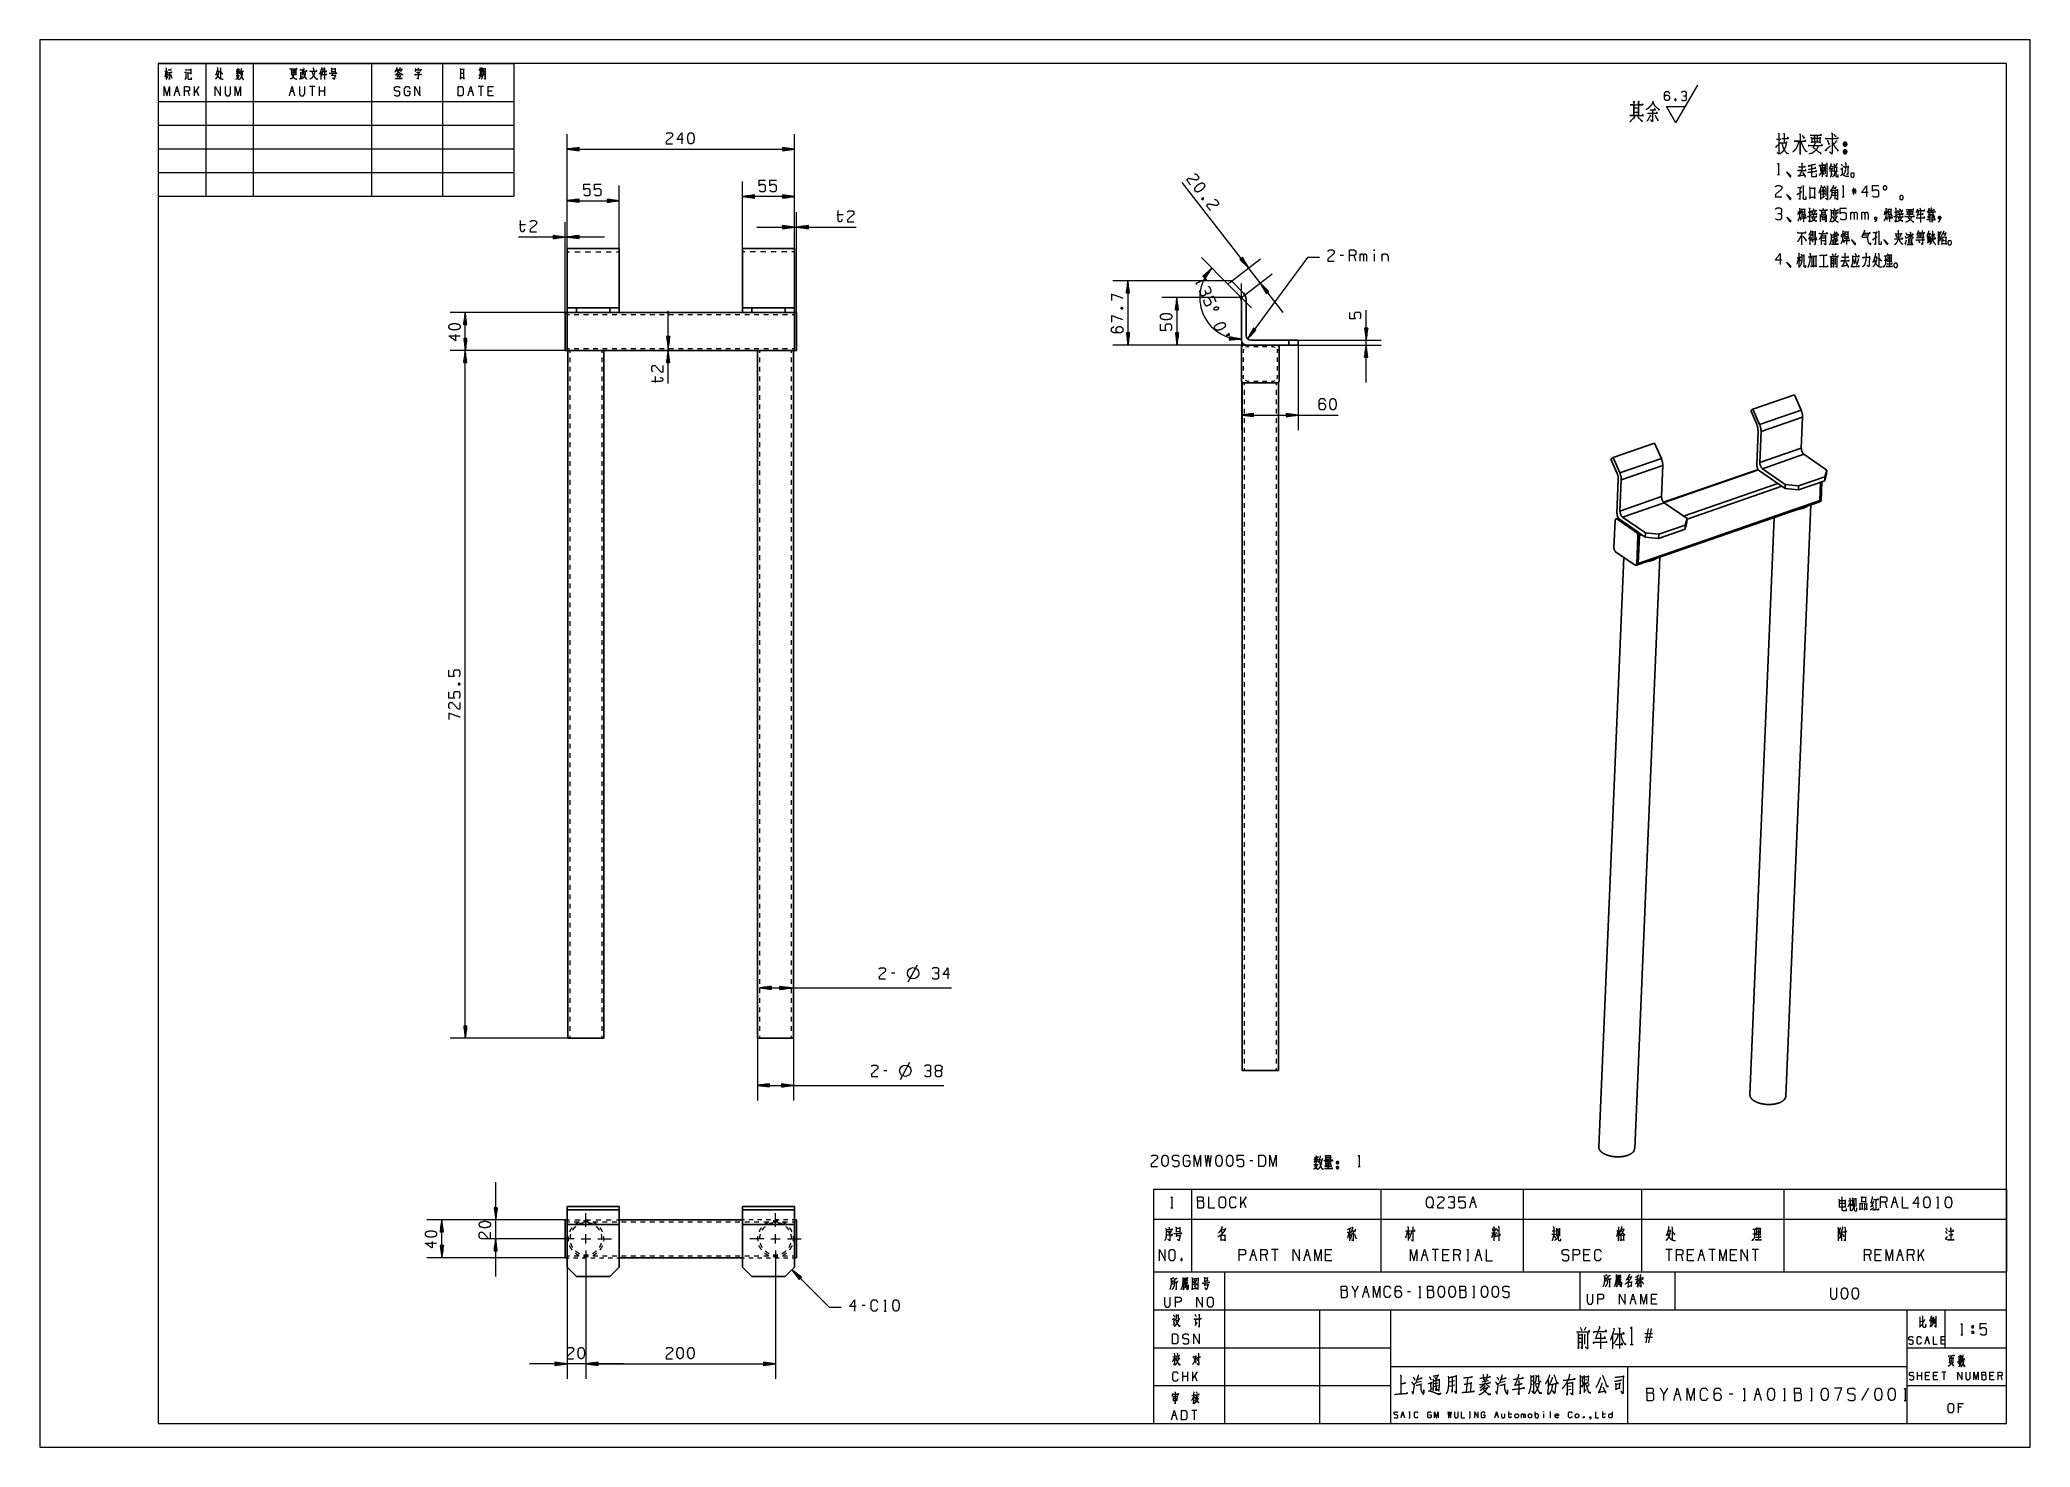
# Model space of a CAD drawing. Header units: millimetres. Extents: x 0 to 420, y 0 to 297.
import ezdxf

# ---------------------------------------------------------------- set-up
doc = ezdxf.new("R2010")
doc.units = ezdxf.units.MM
doc.layers.add('101', color=7, linetype='Continuous', true_color=0xffffff)

msp = doc.modelspace()

# ---------------------------------------------------------------- linework, layer by layer
at = {"layer": '101', "color": 133, "linetype": 'Continuous', "lineweight": 18}
for p, q in [((420, 297), (0, 297)), ((0, 297), (0, 0)), ((420, 0), (420, 297)), ((25, 292), (100, 292)), ((25, 292), (25, 5)), ((25, 292), (100, 292)), ((25, 292), (100, 292)), ((415, 292), (25, 292)), ((25, 292), (25, 264)), ((35, 292), (35, 264)), ((45, 292), (45, 264)), ((70, 292), (70, 264)), ((85, 292), (85, 264)), ((100, 292), (100, 264)), ((415, 5), (415, 292)), ((25, 284), (100, 284)), ((25, 279), (100, 279)), ((25, 274), (100, 274)), ((25, 269), (100, 269)), ((25, 264), (100, 264)), ((235, 37), (235, 5)), ((235, 37), (415, 37)), ((250, 37), (250, 5)), ((325, 37), (325, 29)), ((345, 37), (345, 29)), ((235, 29), (415, 29)), ((270, 29), (270, 5)), ((285, 29), (285, 5)), ((394, 29), (394, 5)), ((402, 29), (402, 21)), ((235, 21), (285, 21)), ((394, 21), (415, 21)), ((285, 17), (394, 17)), ((335, 17), (335, 5)), ((235, 13), (285, 13)), ((394, 13), (415, 13)), ((25, 5), (415, 5)), ((235, 5), (415, 5)), ((0, 0), (420, 0))]:
    msp.add_line(p, q, dxfattribs=at)
at = {"layer": '101', "color": 72, "linetype": 'Continuous', "lineweight": 18}
for p, q in [((26.57, 290.3), (26.35, 289.18)), ((26.36, 290.36), (26.98, 290.36)), ((26.69, 290.14), (26.91, 289.66)), ((30.74, 290.88), (30.87, 290.49)), ((31.13, 290.07), (31.22, 289.97)), ((37.42, 290.41), (37.77, 290.41)), ((41.69, 290.2), (41.43, 289.78)), ((41.53, 290.78), (41.66, 290.49)), ((41.88, 290.18), (42.11, 289.91)), ((42.14, 290.82), (41.95, 290.49)), ((53.11, 290.49), (53.99, 290.49)), ((53.11, 290.14), (53.98, 290.14)), ((54.01, 290.63), (54.01, 289.56)), ((55, 290.16), (55, 288.89)), ((55.02, 290.01), (55.35, 290.01)), ((55.4, 290.82), (55.37, 289.89)), ((59.27, 290.28), (59.27, 288.65)), ((61.56, 290.86), (62.32, 290.86)), ((61.56, 290.28), (62.32, 290.28)), ((61.73, 289.91), (61.56, 289.33)), ((62.33, 291.05), (62.33, 290.09)), ((76.04, 290.67), (76.21, 290.34)), ((92.86, 289.95), (93.25, 289.95)), ((93.22, 291.13), (93.33, 290.98)), ((27.11, 289.78), (26.88, 288.91)), ((27.56, 289.76), (27.87, 288.87)), ((28.66, 286.17), (29.22, 286.17)), ((30.65, 288.62), (30.93, 289.08)), ((31.62, 285.18), (31.34, 286.17)), ((33.59, 287.14), (32.63, 285.78)), ((32.63, 285.18), (32.63, 287.14)), ((33.59, 285.18), (33.04, 286.36)), ((41.4, 289.47), (42.16, 289.47)), ((52.94, 286.17), (53.49, 286.17)), ((53.1, 289.76), (53.98, 289.76)), ((58.02, 287.14), (56.9, 287.14)), ((57.46, 287.14), (57.46, 285.18)), ((59.02, 285.18), (59.02, 287.14)), ((60.14, 286.17), (59.02, 286.17)), ((60.14, 285.18), (60.14, 287.14)), ((61.6, 289.56), (62.33, 289.56)), ((75.31, 289.52), (75.48, 289.02)), ((75.35, 289.72), (76.07, 289.72)), ((75.6, 289.62), (75.76, 289.2)), ((76.13, 289.56), (75.92, 288.89)), ((90.65, 286.17), (91.2, 286.17)), ((93.6, 287.14), (92.49, 287.14)), ((92.92, 289.33), (92.65, 288.71)), ((93.05, 287.14), (93.05, 285.18)), ((93.18, 289.37), (93.28, 289.04)), ((93.75, 288.94), (94, 288.69)), ((95.45, 286.17), (94.61, 286.17)), ((366.48, 276.05), (367.38, 276.05)), ((367.38, 275.26), (368.52, 275.26)), ((375.76, 270.01), (376.44, 270.03)), ((376.12, 269.38), (376.44, 268.61)), ((376.72, 270.71), (376.86, 270.56)), ((376.77, 270.61), (376.77, 268.73)), ((377.05, 271.06), (377.2, 270.91)), ((379.95, 269.76), (380.26, 269.76)), ((380.09, 270.83), (380.3, 270.43)), ((366.69, 268.61), (367.12, 268.61)), ((375.76, 265.45), (375.76, 263.27)), ((376.33, 265.07), (376.33, 263.8)), ((376.45, 265.5), (376.63, 265)), ((377.09, 266.17), (377.34, 266.1)), ((378.2, 264.77), (379.29, 264.77)), ((378.31, 265.75), (378.99, 265.75)), ((379.08, 265.95), (378.75, 265.47)), ((383.34, 265.05), (382.33, 265.05)), ((382.5, 265.52), (383.18, 264.57)), ((383.16, 265.52), (382.5, 264.57)), ((382.82, 264.32), (382.82, 265.75)), ((245.51, 263.65), (245.27, 263.26)), ((374.02, 260.78), (374.16, 260.36)), ((374.19, 261.41), (374.35, 261.06)), ((374.65, 260.81), (374.51, 260.31)), ((375.96, 263.55), (376.61, 263.97)), ((376.01, 260.63), (376.72, 260.63)), ((376.21, 261.48), (376.35, 261.13)), ((376.72, 260.81), (376.72, 260.03)), ((378.16, 264.22), (379.28, 264.22)), ((378.57, 261.41), (378.8, 261.06)), ((380.35, 263.85), (380.78, 263.85)), ((382.17, 259.08), (382.17, 260.66)), ((384.45, 259.08), (384.45, 260.66)), ((392.23, 260.78), (392.37, 260.36)), ((392.41, 261.41), (392.56, 261.06)), ((392.87, 260.81), (392.72, 260.31)), ((396.71, 261.51), (396.87, 261.13)), ((397.67, 261.18), (397.51, 260.68)), ((101.19, 258.04), (102.52, 258.04)), ((168.17, 260.13), (169.5, 260.13)), ((374.05, 256.45), (374.64, 256.45)), ((374.64, 256.65), (374.64, 255.45)), ((375.71, 259.88), (376.95, 259.88)), ((375.96, 260.21), (376.75, 260.21)), ((376.08, 259.53), (376.63, 259.53)), ((376.08, 259.06), (376.63, 259.06)), ((376.66, 259.73), (376.66, 258.96)), ((378.15, 259.66), (379.15, 259.66)), ((371.72, 255.75), (371.72, 253.7)), ((371.99, 255.57), (372.66, 254.7)), ((372.71, 254.87), (372.64, 254.5)), ((373.52, 255.45), (373.52, 253.7)), ((374.05, 256.02), (374.64, 256.02)), ((374.05, 255.6), (374.64, 255.6)), ((374.6, 253.75), (374.41, 253.97)), ((374.6, 255.25), (374.6, 253.8)), ((376.03, 255.2), (376.7, 255.2)), ((376.05, 254.67), (376.72, 254.67)), ((396.41, 256.17), (396.52, 255.87)), ((396.78, 255.87), (396.78, 255.25)), ((397.28, 256.17), (397.44, 255.85)), ((401.9, 254.65), (402.24, 254.65)), ((275.08, 251.47), (274.41, 251.47)), ((277.69, 250.27), (277.36, 251.47)), ((278.63, 250.27), (278.63, 251.85)), ((281.57, 251.85), (281.57, 250.27)), ((283.18, 251.85), (283.18, 250.27)), ((371.12, 251.03), (370.79, 249.68)), ((371.19, 250.83), (371.53, 250.26)), ((376.42, 251.53), (376.42, 249.18)), ((376.42, 251.51), (376.42, 249.18)), ((378.2, 251.88), (378.45, 251.43)), ((378.29, 249.26), (378.46, 248.98)), ((378.96, 251.88), (378.75, 251.43)), ((387.22, 251.11), (387.64, 251.11)), ((389.49, 251.38), (389.49, 249.56)), ((389.93, 250.91), (390.71, 250.91)), ((243.91, 245.78), (244.07, 245.39)), ((228.08, 240.27), (228.51, 240.43)), ((129.93, 224.65), (129.93, 225.98)), ((88.25, 160.95), (88.68, 161.1)), ((183.24, 98.17), (185.24, 101.82)), ((180.4, 100.01), (179.72, 100.01)), ((181.6, 77.61), (183.6, 81.26)), ((178.76, 79.45), (178.09, 79.45)), ((255.99, 60.46), (255.32, 60.46)), ((268.82, 59.68), (269.74, 59.68)), ((269.18, 60.56), (268.86, 60.06)), ((268.98, 61.26), (269.14, 60.91)), ((269.41, 60.53), (269.69, 60.21)), ((269.72, 61.31), (269.49, 60.91)), ((278.21, 59.26), (278.64, 59.26)), ((235, 54.46), (243, 54.46)), ((235, 54.46), (235, 48.11)), ((238.67, 50.48), (239.09, 50.48)), ((243, 54.46), (243, 48.11)), ((243, 54.46), (283, 54.46)), ((253.41, 50.48), (253.41, 52.85)), ((254.57, 52.85), (253.41, 51.2)), ((254.57, 50.48), (253.9, 51.9)), ((283, 54.46), (283, 48.11)), ((283, 54.46), (313, 54.46)), ((302.09, 51.68), (302.76, 51.68)), ((313, 54.46), (313, 48.11)), ((313, 54.46), (338, 54.46)), ((338, 54.46), (338, 48.11)), ((338, 54.46), (368, 54.46)), ((368, 54.46), (368, 48.11)), ((368, 54.46), (415, 54.46)), ((379.68, 52.03), (380.95, 52.03)), ((379.68, 51.5), (380.95, 51.5)), ((379.7, 50.7), (380.95, 50.7)), ((380.99, 52.22), (380.99, 50.6)), ((381.87, 52.65), (382.02, 52.22)), ((382.04, 51.4), (382.34, 50.93)), ((386.26, 50.08), (386.98, 50.55)), ((386.28, 50.7), (387, 51.03)), ((386.93, 51.95), (386.49, 50.85)), ((387.44, 52.22), (387.44, 50.17)), ((389.77, 50.48), (389.44, 51.68)), ((391.04, 51.68), (391.71, 51.68)), ((400.27, 50.48), (400.7, 50.48)), ((415, 54.46), (415, 48.11)), ((235, 48.11), (235, 37)), ((235, 48.11), (243, 48.11)), ((239.76, 46.22), (240.58, 46.22)), ((240.59, 46.45), (240.59, 45.3)), ((243, 48.11), (243, 37)), ((243, 48.11), (283, 48.11)), ((283, 48.11), (313, 48.11)), ((283, 48.11), (283, 37)), ((307.33, 46.2), (307.61, 45.62)), ((313, 48.11), (338, 48.11)), ((313, 48.11), (313, 37)), ((320.7, 46.25), (320.7, 44.55)), ((338, 48.11), (368, 48.11)), ((338, 48.11), (338, 37)), ((368, 48.11), (368, 37)), ((368, 48.11), (415, 48.11)), ((380.84, 46.45), (381.02, 46.3)), ((402.21, 46.3), (402.51, 45.75)), ((415, 48.11), (415, 37)), ((239.76, 45.53), (240.58, 45.53)), ((239.95, 45.08), (239.76, 44.38)), ((239.81, 44.65), (240.59, 44.65)), ((249.23, 45.65), (249.55, 45.17)), ((275.88, 45.4), (276.64, 45.4)), ((276.21, 45.35), (275.95, 44.13)), ((276.35, 46.08), (276.35, 43.55)), ((276.39, 45.17), (276.6, 44.7)), ((276.87, 45.12), (276.55, 44)), ((276.78, 45.68), (277.56, 45.68)), ((276.8, 45.17), (276.94, 44.95)), ((277.38, 45.08), (277.79, 43.98)), ((277.63, 45.98), (277.45, 45.35)), ((288.6, 45.62), (288.21, 44.08)), ((288.74, 45.35), (289.04, 44.9)), ((306.72, 45.25), (306.32, 44.17)), ((306.37, 45.25), (307.18, 45.25)), ((306.49, 46.18), (306.62, 45.6)), ((306.87, 45.25), (307.18, 44.77)), ((307.15, 46.18), (306.94, 45.53)), ((307.31, 45.37), (307.52, 44.92)), ((319.06, 44.95), (319.87, 44.95)), ((319.15, 45.65), (319.82, 45.65)), ((320.1, 46.03), (320.7, 46.03)), ((333.02, 45.6), (332.74, 44.45)), ((343.6, 45.68), (344.03, 45.68)), ((361.81, 45.95), (361.81, 44.13)), ((362.25, 45.48), (363.03, 45.48)), ((379.52, 46.1), (379.87, 46.1)), ((380.17, 45.6), (380.17, 43.53)), ((402.12, 45.6), (402.42, 45.12)), ((240.85, 39.81), (240.99, 39.39)), ((255.72, 40.56), (256.39, 40.56)), ((259, 39.36), (258.67, 40.56)), ((261.28, 41.74), (259.94, 41.74)), ((260.61, 41.74), (260.61, 39.36)), ((267.1, 40.56), (267.77, 40.56)), ((272.33, 40.56), (271.32, 40.56)), ((291.86, 40.56), (292.53, 40.56)), ((295.14, 41.74), (293.8, 41.74)), ((294.47, 41.74), (294.47, 39.36)), ((297.08, 40.56), (296.08, 40.56)), ((299.7, 39.36), (299.36, 40.56)), ((301.12, 41.74), (301.46, 41.74)), ((301.12, 39.36), (301.46, 39.36)), ((301.3, 41.74), (301.3, 39.36)), ((303.24, 40.56), (303.91, 40.56)), ((326.85, 40.56), (325.84, 40.56)), ((344.45, 41.74), (343.11, 41.74)), ((343.78, 41.74), (343.78, 39.36)), ((346.73, 39.36), (346.39, 40.56)), ((348.67, 40.56), (347.66, 40.56)), ((350.27, 40.56), (350.94, 40.56)), ((353.56, 41.74), (352.21, 41.74)), ((352.88, 41.74), (352.88, 39.36)), ((357.77, 40.56), (356.76, 40.56)), ((362.66, 41.74), (361.32, 41.74)), ((361.99, 41.74), (361.99, 39.36)), ((386.37, 39.36), (386.04, 40.56)), ((388.31, 40.56), (387.31, 40.56)), ((392.19, 40.56), (392.87, 40.56)), ((395.48, 39.36), (395.14, 40.56)), ((396.41, 39.36), (396.41, 41.74)), ((397.58, 41.74), (396.41, 40.09)), ((397.58, 39.36), (396.91, 40.79)), ((235, 37), (243, 37)), ((241.5, 33.66), (242.04, 33.81)), ((241.79, 35.05), (241.78, 33.74)), ((243, 37), (283, 37)), ((278.22, 34), (277.55, 32.82)), ((283, 37), (313, 37)), ((302.41, 34), (302.75, 34)), ((302.59, 34), (302.59, 31.62)), ((313, 37), (338, 37)), ((332.92, 34.28), (333.47, 34.43)), ((333.22, 35.67), (333.2, 34.36)), ((336.72, 35.38), (337.43, 35.58)), ((338, 37), (368, 37)), ((368, 37), (415, 37)), ((174.18, 29.92), (173.5, 29.92)), ((279.49, 32.82), (280.16, 32.82)), ((289.27, 32.82), (288.59, 32.82)), ((290.99, 31.62), (291.42, 31.62)), ((302.41, 31.62), (302.75, 31.62)), ((335.89, 31.26), (336.48, 31.26)), ((341.01, 31.26), (340.12, 31.26)), ((178.18, 28.72), (178.6, 28.72)), ((325.01, 25.33), (325.4, 24.62)), ((326.21, 25.33), (325.87, 24.62)), ((396.78, 26.5), (397.1, 26.62)), ((325.15, 21.19), (325.43, 20.76)), ((330.68, 22.06), (330.54, 22.33)), ((331.85, 23.67), (331.85, 20.76)), ((333.82, 21.98), (333.68, 21.66)), ((335.57, 21.66), (336.24, 21.66)), ((340.27, 23.91), (338.68, 23.91)), ((340.27, 23.16), (338.68, 23.16)), ((338.93, 22.02), (339.46, 25.05)), ((340.02, 25.05), (339.49, 22.02)), ((398.04, 22.56), (398.48, 22.56)), ((401.88, 22.56), (401.21, 22.56)), ((405.37, 23.74), (405.8, 23.74)), ((407.69, 24.46), (407.69, 23.99)), ((407.69, 24.46), (408.02, 24.46)), ((239.62, 19.15), (239.06, 19.01)), ((239.43, 18.9), (239.63, 18.63)), ((404.78, 18.63), (405.57, 18.79)), ((405.68, 18.57), (406.23, 18.69)), ((241.17, 13.94), (241.17, 15.91)), ((242.28, 14.94), (241.17, 14.94)), ((242.28, 13.94), (242.28, 15.91)), ((244.25, 15.91), (243.29, 14.54)), ((243.29, 13.94), (243.29, 15.91)), ((244.25, 13.94), (243.7, 15.12)), ((290.64, 13.69), (291.54, 13.94)), ((294.25, 13.42), (295.03, 13.59)), ((294.25, 12.8), (295.08, 13)), ((297.47, 12.9), (298.59, 13.18)), ((298.54, 14.01), (297.49, 13.73)), ((301.25, 14.63), (300.98, 11.62)), ((304.3, 13.8), (305.66, 14.04)), ((308.32, 13.69), (309.22, 13.94)), ((315.02, 14.01), (314.63, 13.94)), ((315, 13.25), (314.63, 13.14)), ((323.17, 12.9), (322.32, 12.8)), ((323.85, 14.45), (323.66, 14.35)), ((326.44, 14.25), (325.93, 14.18)), ((396.24, 14.25), (396.24, 15.82)), ((397.13, 15.04), (396.24, 15.04)), ((397.13, 14.25), (397.13, 15.82)), ((398.6, 15.04), (397.94, 15.04)), ((400.3, 15.04), (399.63, 15.04)), ((402.22, 15.82), (401.33, 15.82)), ((401.78, 15.82), (401.78, 14.25)), ((412.18, 15.04), (411.51, 15.04)), ((414.1, 14.25), (413.88, 15.04)), ((239.32, 10.28), (239.85, 10.36)), ((243.7, 10.96), (243.12, 10.84)), ((243.49, 10.67), (243.68, 10.43)), ((322.32, 12.14), (323.17, 12.25)), ((343.45, 12.47), (342.71, 11.17)), ((345.17, 11.17), (345.91, 11.17)), ((357.23, 11.17), (356.49, 11.17)), ((359.45, 9.85), (359.92, 9.85)), ((362.14, 11.17), (362.88, 11.17)), ((367.94, 9.85), (368.4, 9.85)), ((373.63, 12.47), (374, 12.47)), ((373.63, 9.85), (374, 9.85)), ((373.83, 12.47), (373.83, 9.85)), ((385.88, 12.47), (384.4, 9.85)), ((393.39, 9.85), (393.86, 9.85)), ((405.52, 8.46), (404.84, 8.46)), ((239.1, 6.79), (239.66, 6.79)), ((244.18, 7.77), (243.07, 7.77)), ((243.62, 7.77), (243.62, 5.8)), ((287.41, 6.84), (287.78, 6.84)), ((288.91, 7.48), (289.1, 7.48)), ((288.91, 6.17), (289.1, 6.17)), ((289.01, 7.48), (289.01, 6.17)), ((301.64, 7.48), (301.83, 7.48)), ((301.64, 6.17), (301.83, 6.17)), ((301.74, 7.48), (301.74, 6.17)), ((307.21, 6.84), (307.58, 6.84)), ((309.85, 7.04), (310.59, 7.04)), ((312.68, 6.17), (312.68, 7.04)), ((315.51, 6.52), (315.51, 7.48)), ((317.3, 7.04), (317.3, 6.17)), ((318.71, 7.5), (318.71, 6.17)), ((329.66, 7.04), (330.39, 7.04))]:
    msp.add_line(p, q, dxfattribs=at)
at = {"layer": '101', "color": 43, "linetype": 'Continuous', "lineweight": 18}
for p, q in [((345.26, 279.45), (349.88, 287.45)), ((343.25, 282.95), (347.28, 282.95)), ((345.26, 279.45), (343.25, 282.95)), ((345.08, 284.54), (345.21, 284.21))]:
    msp.add_line(p, q, dxfattribs=at)
at = {"layer": '101', "color": 22, "linetype": 'Continuous', "lineweight": 18}
for p, q in [((111.25, 232.04), (111.25, 277.11)), ((113.79, 274.27), (111.25, 273.93)), ((111.25, 273.93), (113.79, 273.6)), ((111.25, 273.93), (159.25, 273.93)), ((113.79, 273.96), (111.44, 273.96)), ((113.79, 273.91), (111.44, 273.91)), ((113.79, 274.01), (111.83, 274.01)), ((113.79, 273.85), (111.83, 273.85)), ((113.79, 274.06), (112.21, 274.06)), ((113.79, 273.8), (112.21, 273.8)), ((113.79, 274.11), (112.6, 274.11)), ((113.79, 273.75), (112.6, 273.75)), ((113.79, 274.16), (112.98, 274.16)), ((113.79, 273.7), (112.98, 273.7)), ((113.79, 274.21), (113.37, 274.21)), ((113.79, 273.65), (113.37, 273.65)), ((113.79, 274.26), (113.76, 274.26)), ((113.79, 274.26), (113.76, 274.26)), ((113.79, 273.6), (113.76, 273.6)), ((113.79, 273.6), (113.76, 273.6)), ((113.79, 273.6), (113.79, 274.27)), ((156.71, 274.27), (156.71, 273.6)), ((159.25, 273.93), (156.71, 274.27)), ((156.71, 274.26), (156.74, 274.26)), ((156.71, 274.26), (156.74, 274.26)), ((156.71, 274.21), (157.12, 274.21)), ((156.71, 274.16), (157.51, 274.16)), ((156.71, 274.11), (157.9, 274.11)), ((156.71, 274.06), (158.28, 274.06)), ((156.71, 274.01), (158.67, 274.01)), ((156.71, 273.96), (159.05, 273.96)), ((156.71, 273.6), (159.25, 273.93)), ((156.71, 273.91), (159.05, 273.91)), ((156.71, 273.85), (158.67, 273.85)), ((156.71, 273.8), (158.28, 273.8)), ((156.71, 273.75), (157.9, 273.75)), ((156.71, 273.7), (157.51, 273.7)), ((156.71, 273.65), (157.12, 273.65)), ((156.71, 273.6), (156.74, 273.6)), ((156.71, 273.6), (156.74, 273.6)), ((159.25, 231.44), (159.25, 277.11)), ((111.25, 252.97), (111.25, 266.23)), ((122.25, 252.97), (122.25, 266.23)), ((148.25, 252.97), (148.25, 267.09)), ((159.25, 252.97), (159.25, 267.09)), ((262.4, 239.42), (241.03, 266.89)), ((113.79, 263.39), (111.25, 263.05)), ((111.25, 263.05), (122.25, 263.05)), ((111.25, 263.05), (113.79, 262.72)), ((113.79, 263.08), (111.44, 263.08)), ((113.79, 263.03), (111.44, 263.03)), ((113.79, 263.13), (111.83, 263.13)), ((113.79, 262.98), (111.83, 262.98)), ((113.79, 263.18), (112.21, 263.18)), ((113.79, 262.92), (112.21, 262.92)), ((113.79, 263.23), (112.6, 263.23)), ((113.79, 262.87), (112.6, 262.87)), ((113.79, 263.28), (112.98, 263.28)), ((113.79, 262.82), (112.98, 262.82)), ((113.79, 263.33), (113.37, 263.33)), ((113.79, 262.77), (113.37, 262.77)), ((113.79, 263.38), (113.76, 263.38)), ((113.79, 263.38), (113.76, 263.38)), ((113.79, 262.72), (113.76, 262.72)), ((113.79, 262.72), (113.76, 262.72)), ((113.79, 262.72), (113.79, 263.39)), ((119.71, 263.39), (119.71, 262.72)), ((122.25, 263.05), (119.71, 263.39)), ((119.71, 263.38), (119.74, 263.38)), ((119.71, 263.38), (119.74, 263.38)), ((119.71, 263.33), (120.12, 263.33)), ((119.71, 263.28), (120.51, 263.28)), ((119.71, 263.23), (120.9, 263.23)), ((119.71, 263.18), (121.28, 263.18)), ((119.71, 263.13), (121.67, 263.13)), ((119.71, 263.08), (122.05, 263.08)), ((119.71, 262.72), (122.25, 263.05)), ((119.71, 263.03), (122.05, 263.03)), ((119.71, 262.98), (121.67, 262.98)), ((119.71, 262.92), (121.28, 262.92)), ((119.71, 262.87), (120.9, 262.87)), ((119.71, 262.82), (120.51, 262.82)), ((119.71, 262.77), (120.12, 262.77)), ((119.71, 262.72), (119.74, 262.72)), ((119.71, 262.72), (119.74, 262.72)), ((150.79, 264.25), (148.25, 263.91)), ((159.25, 263.91), (148.25, 263.91)), ((148.25, 263.91), (150.79, 263.58)), ((150.79, 263.94), (148.44, 263.94)), ((150.79, 263.89), (148.44, 263.89)), ((150.79, 263.99), (148.83, 263.99)), ((150.79, 263.84), (148.83, 263.84)), ((150.79, 264.04), (149.21, 264.04)), ((150.79, 263.78), (149.21, 263.78)), ((150.79, 264.09), (149.6, 264.09)), ((150.79, 263.73), (149.6, 263.73)), ((150.79, 264.14), (149.98, 264.14)), ((150.79, 263.68), (149.98, 263.68)), ((150.79, 264.19), (150.37, 264.19)), ((150.79, 263.63), (150.37, 263.63)), ((150.79, 264.24), (150.76, 264.24)), ((150.79, 264.24), (150.76, 264.24)), ((150.79, 263.58), (150.76, 263.58)), ((150.79, 263.58), (150.76, 263.58)), ((150.79, 263.58), (150.79, 264.25)), ((159.25, 263.91), (156.71, 264.25)), ((156.71, 264.25), (156.71, 263.58)), ((156.71, 264.24), (156.74, 264.24)), ((156.71, 264.24), (156.74, 264.24)), ((156.71, 264.19), (157.12, 264.19)), ((156.71, 264.14), (157.51, 264.14)), ((156.71, 264.09), (157.9, 264.09)), ((156.71, 264.04), (158.28, 264.04)), ((156.71, 263.99), (158.67, 263.99)), ((156.71, 263.94), (159.05, 263.94)), ((156.71, 263.58), (159.25, 263.91)), ((156.71, 263.89), (159.05, 263.89)), ((156.71, 263.84), (158.67, 263.84)), ((156.71, 263.78), (158.28, 263.78)), ((156.71, 263.73), (157.9, 263.73)), ((156.71, 263.68), (157.51, 263.68)), ((156.71, 263.63), (157.12, 263.63)), ((156.71, 263.58), (156.74, 263.58)), ((156.71, 263.58), (156.74, 263.58)), ((159.25, 239.44), (159.25, 260.64)), ((159.65, 239.44), (159.65, 260.64)), ((110.85, 239.44), (110.85, 258.55)), ((111.25, 249.02), (111.25, 258.55)), ((151.31, 257.47), (172.23, 257.47)), ((159.25, 257.47), (156.71, 257.8)), ((156.71, 257.8), (156.74, 257.8)), ((156.71, 257.8), (156.71, 257.13)), ((156.71, 257.8), (156.74, 257.8)), ((156.71, 257.75), (157.12, 257.75)), ((156.71, 257.69), (157.51, 257.69)), ((156.71, 257.64), (157.9, 257.64)), ((156.71, 257.59), (158.28, 257.59)), ((156.71, 257.54), (158.67, 257.54)), ((156.71, 257.49), (159.05, 257.49)), ((156.71, 257.13), (159.25, 257.47)), ((156.71, 257.44), (159.05, 257.44)), ((156.71, 257.39), (158.67, 257.39)), ((156.71, 257.34), (158.28, 257.34)), ((156.71, 257.29), (157.9, 257.29)), ((156.71, 257.24), (157.51, 257.24)), ((156.71, 257.19), (157.12, 257.19)), ((156.71, 257.14), (156.74, 257.14)), ((156.71, 257.14), (156.74, 257.14)), ((162.19, 257.8), (159.65, 257.47)), ((159.65, 257.47), (162.19, 257.13)), ((162.19, 257.49), (159.84, 257.49)), ((162.19, 257.44), (159.84, 257.44)), ((162.19, 257.54), (160.23, 257.54)), ((162.19, 257.39), (160.23, 257.39)), ((162.19, 257.59), (160.61, 257.59)), ((162.19, 257.34), (160.61, 257.34)), ((162.19, 257.64), (161, 257.64)), ((162.19, 257.29), (161, 257.29)), ((162.19, 257.69), (161.38, 257.69)), ((162.19, 257.24), (161.38, 257.24)), ((162.19, 257.75), (161.77, 257.75)), ((162.19, 257.19), (161.77, 257.19)), ((162.19, 257.8), (162.16, 257.8)), ((162.19, 257.8), (162.16, 257.8)), ((162.19, 257.14), (162.16, 257.14)), ((162.19, 257.14), (162.16, 257.14)), ((162.19, 257.13), (162.19, 257.8)), ((119.18, 255.37), (101.02, 255.37)), ((108.31, 255.71), (108.31, 255.04)), ((110.85, 255.37), (108.31, 255.71)), ((108.31, 255.7), (108.34, 255.7)), ((108.31, 255.7), (108.34, 255.7)), ((108.31, 255.65), (108.72, 255.65)), ((108.31, 255.6), (109.11, 255.6)), ((108.31, 255.55), (109.5, 255.55)), ((108.31, 255.5), (109.88, 255.5)), ((108.31, 255.45), (110.27, 255.45)), ((108.31, 255.4), (110.65, 255.4)), ((108.31, 255.04), (110.85, 255.37)), ((108.31, 255.35), (110.65, 255.35)), ((108.31, 255.3), (110.27, 255.3)), ((108.31, 255.25), (109.88, 255.25)), ((108.31, 255.19), (109.5, 255.19)), ((108.31, 255.14), (109.11, 255.14)), ((108.31, 255.09), (108.72, 255.09)), ((108.31, 255.04), (108.34, 255.04)), ((108.31, 255.04), (108.34, 255.04)), ((113.79, 255.71), (111.25, 255.37)), ((111.25, 255.37), (113.79, 255.04)), ((113.79, 255.4), (111.44, 255.4)), ((113.79, 255.35), (111.44, 255.35)), ((113.79, 255.45), (111.83, 255.45)), ((113.79, 255.3), (111.83, 255.3)), ((113.79, 255.5), (112.21, 255.5)), ((113.79, 255.25), (112.21, 255.25)), ((113.79, 255.55), (112.6, 255.55)), ((113.79, 255.19), (112.6, 255.19)), ((113.79, 255.6), (112.98, 255.6)), ((113.79, 255.14), (112.98, 255.14)), ((113.79, 255.65), (113.37, 255.65)), ((113.79, 255.09), (113.37, 255.09)), ((113.79, 255.7), (113.76, 255.7)), ((113.79, 255.7), (113.76, 255.7)), ((113.79, 255.04), (113.76, 255.04)), ((113.79, 255.04), (113.76, 255.04)), ((113.79, 255.04), (113.79, 255.71)), ((250.72, 245.42), (245.1, 251.04)), ((247.34, 248.8), (245.43, 247.09)), ((245.55, 246.99), (246.32, 247.89)), ((245.58, 246.96), (246.62, 248.15)), ((245.62, 246.93), (246.91, 248.41)), ((245.66, 246.89), (247.2, 248.67)), ((245.7, 246.86), (247.24, 248.63)), ((245.74, 246.83), (247.02, 248.31)), ((245.78, 246.79), (246.81, 247.98)), ((245.93, 246.66), (247.34, 248.8)), ((251.08, 245.77), (257.56, 250.81)), ((253.76, 251.07), (253.23, 250.66)), ((253.23, 250.67), (253.25, 250.64)), ((253.23, 250.67), (253.25, 250.64)), ((253.23, 250.66), (255.05, 248.86)), ((253.27, 250.7), (253.53, 250.37)), ((253.31, 250.73), (253.81, 250.09)), ((253.35, 250.76), (254.08, 249.82)), ((253.39, 250.79), (254.36, 249.55)), ((253.43, 250.82), (254.64, 249.27)), ((253.47, 250.85), (254.91, 249)), ((253.51, 250.88), (254.95, 249.03)), ((253.55, 250.91), (254.76, 249.37)), ((253.59, 250.95), (254.56, 249.7)), ((253.63, 250.98), (254.36, 250.04)), ((253.67, 251.01), (254.17, 250.37)), ((253.71, 251.04), (253.97, 250.71)), ((253.75, 251.07), (253.77, 251.05)), ((253.75, 251.07), (253.77, 251.05)), ((255.05, 248.86), (253.76, 251.07)), ((267.49, 251.08), (254.84, 233.88)), ((270.03, 251.08), (267.49, 251.08)), ((251.43, 246.12), (226.45, 246.12)), ((229.62, 246.12), (229.29, 243.58)), ((229.29, 243.58), (229.29, 243.62)), ((229.29, 243.58), (229.29, 243.62)), ((229.34, 243.58), (229.34, 244)), ((229.39, 243.58), (229.39, 244.39)), ((229.44, 243.58), (229.44, 244.77)), ((229.5, 243.58), (229.5, 245.16)), ((229.55, 243.58), (229.55, 245.54)), ((229.6, 243.58), (229.6, 245.93)), ((229.62, 246.12), (229.62, 232.59)), ((229.96, 243.58), (229.62, 246.12)), ((229.65, 243.58), (229.65, 245.93)), ((229.7, 243.58), (229.7, 245.54)), ((229.75, 243.58), (229.75, 245.16)), ((229.8, 243.58), (229.8, 244.77)), ((229.85, 243.58), (229.85, 244.39)), ((229.9, 243.58), (229.9, 244)), ((229.95, 243.58), (229.95, 243.62)), ((229.95, 243.58), (229.95, 243.62)), ((245.43, 247.09), (245.45, 247.12)), ((245.43, 247.09), (245.45, 247.12)), ((245.43, 247.09), (245.93, 246.66)), ((245.47, 247.06), (245.74, 247.37)), ((245.51, 247.03), (246.03, 247.63)), ((245.81, 246.76), (246.59, 247.66)), ((245.85, 246.73), (246.38, 247.33)), ((245.89, 246.69), (246.16, 247.01)), ((245.93, 246.66), (245.95, 246.68)), ((245.93, 246.66), (245.95, 246.68)), ((253.55, 242.59), (260.03, 247.63)), ((259.35, 243.88), (257.53, 245.68)), ((257.53, 245.68), (258.82, 243.47)), ((259.07, 243.66), (257.62, 245.51)), ((259.11, 243.69), (257.67, 245.54)), ((259.03, 243.63), (257.82, 245.18)), ((259.15, 243.72), (257.94, 245.27)), ((258.99, 243.6), (258.02, 244.84)), ((259.19, 243.75), (258.22, 245)), ((258.95, 243.57), (258.22, 244.51)), ((258.91, 243.54), (258.41, 244.17)), ((259.23, 243.79), (258.5, 244.72)), ((258.87, 243.5), (258.61, 243.83)), ((259.27, 243.82), (258.77, 244.45)), ((258.82, 243.47), (259.35, 243.88)), ((259.31, 243.85), (259.05, 244.18)), ((259.35, 243.88), (259.33, 243.9)), ((259.35, 243.88), (259.33, 243.9)), ((110.85, 239.44), (86.62, 239.44)), ((89.79, 239.44), (89.46, 236.9)), ((89.79, 231.44), (89.79, 239.44)), ((90.13, 236.9), (89.79, 239.44)), ((132.6, 224.48), (132.6, 239.78)), ((229.29, 243.58), (229.96, 243.58)), ((253.55, 242.59), (236.78, 242.59)), ((239.96, 242.59), (239.62, 240.05)), ((239.62, 240.05), (240.29, 240.05)), ((239.63, 240.05), (239.63, 240.08)), ((239.63, 240.05), (239.63, 240.08)), ((239.68, 240.05), (239.68, 240.47)), ((239.73, 240.05), (239.73, 240.85)), ((239.78, 240.05), (239.78, 241.24)), ((239.83, 240.05), (239.83, 241.62)), ((239.88, 240.05), (239.88, 242.01)), ((239.93, 240.05), (239.93, 242.4)), ((240.29, 240.05), (239.96, 242.59)), ((239.96, 242.59), (239.96, 232.59)), ((239.98, 240.05), (239.98, 242.4)), ((240.03, 240.05), (240.03, 242.01)), ((240.08, 240.05), (240.08, 241.62)), ((240.13, 240.05), (240.13, 241.24)), ((240.19, 240.05), (240.19, 240.85)), ((240.24, 240.05), (240.24, 240.47)), ((240.29, 240.05), (240.29, 240.08)), ((240.29, 240.05), (240.29, 240.08)), ((258.83, 243.47), (258.81, 243.5)), ((258.83, 243.47), (258.81, 243.5)), ((279.88, 224.65), (279.88, 239.92)), ((89.46, 236.9), (89.46, 236.93)), ((89.46, 236.9), (89.46, 236.93)), ((89.46, 236.9), (90.13, 236.9)), ((89.51, 236.9), (89.51, 237.32)), ((89.56, 236.9), (89.56, 237.7)), ((89.62, 236.9), (89.62, 238.09)), ((89.67, 236.9), (89.67, 238.47)), ((89.72, 236.9), (89.72, 238.86)), ((89.77, 236.9), (89.77, 239.25)), ((89.82, 236.9), (89.82, 239.25)), ((89.87, 236.9), (89.87, 238.86)), ((89.92, 236.9), (89.92, 238.47)), ((89.97, 236.9), (89.97, 238.09)), ((90.02, 236.9), (90.02, 237.7)), ((90.07, 236.9), (90.07, 237.32)), ((90.12, 236.9), (90.12, 236.93)), ((90.12, 236.9), (90.12, 236.93)), ((256.08, 236.13), (254.84, 233.88)), ((254.84, 233.88), (256.62, 235.73)), ((256.33, 235.94), (254.94, 234.05)), ((256.37, 235.91), (254.98, 234.02)), ((256.29, 235.97), (255.12, 234.39)), ((256.41, 235.88), (255.25, 234.3)), ((256.25, 236), (255.31, 234.73)), ((256.2, 236.03), (255.5, 235.07)), ((256.45, 235.85), (255.52, 234.58)), ((256.16, 236.06), (255.69, 235.42)), ((256.49, 235.82), (255.79, 234.86)), ((256.12, 236.09), (255.88, 235.76)), ((256.08, 236.12), (256.06, 236.1)), ((256.08, 236.12), (256.06, 236.1)), ((256.53, 235.79), (256.06, 235.14)), ((256.62, 235.73), (256.08, 236.13)), ((256.57, 235.76), (256.33, 235.43)), ((256.61, 235.73), (256.6, 235.71)), ((256.61, 235.73), (256.6, 235.71)), ((279.54, 236.13), (279.88, 233.59)), ((280.21, 236.13), (279.54, 236.13)), ((279.55, 236.13), (279.55, 236.1)), ((279.55, 236.13), (279.55, 236.1)), ((279.6, 236.13), (279.6, 235.71)), ((279.65, 236.13), (279.65, 235.32)), ((279.7, 236.13), (279.7, 234.94)), ((279.75, 236.13), (279.75, 234.55)), ((279.8, 236.13), (279.8, 234.17)), ((279.85, 236.13), (279.85, 233.78)), ((279.88, 233.59), (280.21, 236.13)), ((279.9, 236.13), (279.9, 233.78)), ((279.95, 236.13), (279.95, 234.17)), ((280, 236.13), (280, 234.55)), ((280.05, 236.13), (280.05, 234.94)), ((280.1, 236.13), (280.1, 235.32)), ((280.15, 236.13), (280.15, 235.71)), ((280.21, 236.13), (280.21, 236.1)), ((280.21, 236.13), (280.21, 236.1)), ((111.85, 231.44), (86.62, 231.44)), ((110.85, 231.44), (86.62, 231.44)), ((89.46, 233.98), (89.79, 231.44)), ((90.13, 233.98), (89.46, 233.98)), ((89.46, 233.98), (89.46, 233.95)), ((89.46, 233.98), (89.46, 233.95)), ((89.79, 231.44), (89.46, 228.9)), ((89.51, 233.98), (89.51, 233.56)), ((89.56, 233.98), (89.56, 233.17)), ((89.62, 233.98), (89.62, 232.79)), ((89.67, 233.98), (89.67, 232.4)), ((89.72, 233.98), (89.72, 232.02)), ((89.77, 233.98), (89.77, 231.63)), ((89.77, 228.9), (89.77, 231.25)), ((89.79, 231.44), (90.13, 233.98)), ((90.13, 228.9), (89.79, 231.44)), ((89.79, 86.34), (89.79, 231.44)), ((89.82, 233.98), (89.82, 231.63)), ((89.82, 228.9), (89.82, 231.25)), ((89.87, 233.98), (89.87, 232.02)), ((89.92, 233.98), (89.92, 232.4)), ((89.97, 233.98), (89.97, 232.79)), ((90.02, 233.98), (90.02, 233.17)), ((90.07, 233.98), (90.07, 233.56)), ((90.12, 233.98), (90.12, 233.95)), ((90.12, 233.98), (90.12, 233.95)), ((132.27, 234.38), (132.27, 234.35)), ((132.27, 234.38), (132.6, 231.84)), ((132.93, 234.38), (132.27, 234.38)), ((132.27, 234.38), (132.27, 234.35)), ((132.6, 231.44), (132.27, 228.9)), ((132.32, 234.38), (132.32, 233.96)), ((132.37, 234.38), (132.37, 233.57)), ((132.42, 234.38), (132.42, 233.19)), ((132.47, 234.38), (132.47, 232.8)), ((132.52, 234.38), (132.52, 232.42)), ((132.57, 234.38), (132.57, 232.03)), ((132.57, 228.9), (132.57, 231.25)), ((132.6, 231.84), (132.93, 234.38)), ((132.93, 228.9), (132.6, 231.44)), ((132.62, 234.38), (132.62, 232.03)), ((132.62, 228.9), (132.62, 231.25)), ((132.68, 234.38), (132.68, 232.42)), ((132.73, 234.38), (132.73, 232.8)), ((132.78, 234.38), (132.78, 233.19)), ((132.83, 234.38), (132.83, 233.57)), ((132.88, 234.38), (132.88, 233.96)), ((132.93, 234.38), (132.93, 234.35)), ((132.93, 234.38), (132.93, 234.35)), ((260.95, 232.59), (226.45, 232.59)), ((229.29, 235.13), (229.29, 235.1)), ((229.29, 235.13), (229.29, 235.1)), ((229.29, 235.13), (229.62, 232.59)), ((229.96, 235.13), (229.29, 235.13)), ((229.34, 235.13), (229.34, 234.71)), ((229.39, 235.13), (229.39, 234.32)), ((229.44, 235.13), (229.44, 233.94)), ((229.5, 235.13), (229.5, 233.55)), ((229.55, 235.13), (229.55, 233.17)), ((229.6, 235.13), (229.6, 232.78)), ((229.62, 232.59), (229.96, 235.13)), ((229.65, 235.13), (229.65, 232.78)), ((229.7, 235.13), (229.7, 233.17)), ((229.75, 235.13), (229.75, 233.55)), ((229.8, 235.13), (229.8, 233.94)), ((229.85, 235.13), (229.85, 234.32)), ((229.9, 235.13), (229.9, 234.71)), ((229.95, 235.13), (229.95, 235.1)), ((229.95, 235.13), (229.95, 235.1)), ((260.95, 232.59), (236.78, 232.59)), ((239.62, 235.13), (239.96, 232.59)), ((240.29, 235.13), (239.62, 235.13)), ((239.63, 235.13), (239.63, 235.1)), ((239.63, 235.13), (239.63, 235.1)), ((239.68, 235.13), (239.68, 234.71)), ((239.73, 235.13), (239.73, 234.32)), ((239.78, 235.13), (239.78, 233.94)), ((239.83, 235.13), (239.83, 233.55)), ((239.88, 235.13), (239.88, 233.17)), ((239.93, 235.13), (239.93, 232.78)), ((239.96, 232.59), (240.29, 235.13)), ((239.98, 235.13), (239.98, 232.78)), ((240.03, 235.13), (240.03, 233.17)), ((240.08, 235.13), (240.08, 233.55)), ((240.13, 235.13), (240.13, 233.94)), ((240.19, 235.13), (240.19, 234.32)), ((240.24, 235.13), (240.24, 234.71)), ((240.29, 235.13), (240.29, 235.1)), ((240.29, 235.13), (240.29, 235.1)), ((251.04, 234.32), (250.99, 233.66)), ((250.99, 233.66), (253.55, 233.81)), ((250.99, 233.66), (251.02, 233.66)), ((250.99, 233.66), (251.02, 233.66)), ((251, 233.81), (252.19, 233.73)), ((251, 233.76), (251.8, 233.71)), ((251, 233.71), (251.41, 233.68)), ((251.01, 233.97), (253.36, 233.8)), ((251.01, 233.92), (252.97, 233.77)), ((251.01, 233.86), (252.58, 233.75)), ((251.02, 234.07), (252.98, 233.93)), ((251.02, 234.02), (253.36, 233.85)), ((251.03, 234.22), (251.83, 234.16)), ((251.03, 234.17), (252.22, 234.08)), ((251.03, 234.12), (252.6, 234)), ((253.55, 233.81), (251.04, 234.32)), ((251.04, 234.32), (251.07, 234.32)), ((251.04, 234.32), (251.07, 234.32)), ((251.04, 234.27), (251.45, 234.24)), ((253.55, 233.59), (253.55, 214.64)), ((263.55, 233.59), (283.05, 233.59)), ((263.55, 232.59), (283.05, 232.59)), ((265.55, 232.59), (265.55, 214.64)), ((279.88, 232.59), (279.54, 230.05)), ((279.7, 230.05), (279.7, 231.24)), ((279.75, 230.05), (279.75, 231.62)), ((279.8, 230.05), (279.8, 232.01)), ((279.85, 230.05), (279.85, 232.4)), ((280.21, 230.05), (279.88, 232.59)), ((279.9, 230.05), (279.9, 232.4)), ((279.95, 230.05), (279.95, 232.01)), ((280, 230.05), (280, 231.62)), ((280.05, 230.05), (280.05, 231.24)), ((89.46, 228.9), (89.46, 228.93)), ((89.46, 228.9), (89.46, 228.93)), ((89.46, 228.9), (90.13, 228.9)), ((89.51, 228.9), (89.51, 229.32)), ((89.56, 228.9), (89.56, 229.7)), ((89.62, 228.9), (89.62, 230.09)), ((89.67, 228.9), (89.67, 230.47)), ((89.72, 228.9), (89.72, 230.86)), ((89.87, 228.9), (89.87, 230.86)), ((89.92, 228.9), (89.92, 230.47)), ((89.97, 228.9), (89.97, 230.09)), ((90.02, 228.9), (90.02, 229.7)), ((90.07, 228.9), (90.07, 229.32)), ((90.12, 228.9), (90.12, 228.93)), ((90.12, 228.9), (90.12, 228.93)), ((132.27, 228.9), (132.27, 228.93)), ((132.27, 228.9), (132.27, 228.93)), ((132.27, 228.9), (132.93, 228.9)), ((132.32, 228.9), (132.32, 229.32)), ((132.37, 228.9), (132.37, 229.7)), ((132.42, 228.9), (132.42, 230.09)), ((132.47, 228.9), (132.47, 230.47)), ((132.52, 228.9), (132.52, 230.86)), ((132.68, 228.9), (132.68, 230.86)), ((132.73, 228.9), (132.73, 230.47)), ((132.78, 228.9), (132.78, 230.09)), ((132.83, 228.9), (132.83, 229.7)), ((132.88, 228.9), (132.88, 229.32)), ((132.93, 228.9), (132.93, 228.93)), ((132.93, 228.9), (132.93, 228.93)), ((279.54, 230.05), (280.21, 230.05)), ((279.55, 230.05), (279.55, 230.08)), ((279.55, 230.05), (279.55, 230.08)), ((279.6, 230.05), (279.6, 230.47)), ((279.65, 230.05), (279.65, 230.85)), ((280.1, 230.05), (280.1, 230.85)), ((280.15, 230.05), (280.15, 230.47)), ((280.21, 230.05), (280.21, 230.08)), ((280.21, 230.05), (280.21, 230.08)), ((256.09, 218.15), (253.55, 217.81)), ((253.55, 217.81), (256.09, 217.48)), ((253.55, 217.81), (273.99, 217.81)), ((256.09, 217.84), (253.74, 217.84)), ((256.09, 217.79), (253.74, 217.79)), ((256.09, 217.89), (254.13, 217.89)), ((256.09, 217.74), (254.13, 217.74)), ((256.09, 217.94), (254.51, 217.94)), ((256.09, 217.69), (254.51, 217.69)), ((256.09, 217.99), (254.9, 217.99)), ((256.09, 217.64), (254.9, 217.64)), ((256.09, 218.04), (255.29, 218.04)), ((256.09, 217.59), (255.29, 217.59)), ((256.09, 218.09), (255.67, 218.09)), ((256.09, 217.54), (255.67, 217.54)), ((256.09, 218.15), (256.06, 218.15)), ((256.09, 218.15), (256.06, 218.15)), ((256.09, 217.48), (256.06, 217.48)), ((256.09, 217.48), (256.06, 217.48)), ((256.09, 217.48), (256.09, 218.15)), ((265.55, 217.81), (263.01, 218.15)), ((263.01, 218.15), (263.04, 218.15)), ((263.01, 218.15), (263.04, 218.15)), ((263.01, 218.15), (263.01, 217.48)), ((263.01, 218.09), (263.43, 218.09)), ((263.01, 218.04), (263.81, 218.04)), ((263.01, 217.99), (264.2, 217.99)), ((263.01, 217.94), (264.59, 217.94)), ((263.01, 217.89), (264.97, 217.89)), ((263.01, 217.84), (265.36, 217.84)), ((263.01, 217.48), (265.55, 217.81)), ((263.01, 217.79), (265.36, 217.79)), ((263.01, 217.74), (264.97, 217.74)), ((263.01, 217.69), (264.59, 217.69)), ((263.01, 217.64), (264.2, 217.64)), ((263.01, 217.59), (263.81, 217.59)), ((263.01, 217.54), (263.43, 217.54)), ((263.01, 217.48), (263.04, 217.48)), ((263.01, 217.48), (263.04, 217.48)), ((154.39, 97.25), (151.85, 96.92)), ((151.85, 96.92), (154.39, 96.58)), ((151.85, 96.92), (192.39, 96.92)), ((154.39, 96.94), (152.04, 96.94)), ((154.39, 96.89), (152.04, 96.89)), ((154.39, 97), (152.43, 97)), ((154.39, 96.84), (152.43, 96.84)), ((154.39, 97.05), (152.81, 97.05)), ((154.39, 96.79), (152.81, 96.79)), ((154.39, 97.1), (153.2, 97.1)), ((154.39, 96.74), (153.2, 96.74)), ((154.39, 97.15), (153.58, 97.15)), ((154.39, 96.69), (153.58, 96.69)), ((154.39, 97.2), (153.97, 97.2)), ((154.39, 96.64), (153.97, 96.64)), ((154.39, 97.25), (154.36, 97.25)), ((154.39, 97.25), (154.36, 97.25)), ((154.39, 96.58), (154.39, 97.25)), ((158.65, 96.92), (156.11, 97.25)), ((156.11, 97.25), (156.11, 96.58)), ((156.11, 97.25), (156.14, 97.25)), ((156.11, 97.25), (156.14, 97.25)), ((156.11, 97.2), (156.52, 97.2)), ((156.11, 97.15), (156.91, 97.15)), ((156.11, 97.1), (157.3, 97.1)), ((156.11, 97.05), (157.68, 97.05)), ((156.11, 97), (158.07, 97)), ((156.11, 96.94), (158.45, 96.94)), ((156.11, 96.58), (158.65, 96.92)), ((156.11, 96.89), (158.45, 96.89)), ((156.11, 96.84), (158.07, 96.84)), ((156.11, 96.79), (157.68, 96.79)), ((156.11, 96.74), (157.3, 96.74)), ((156.11, 96.69), (156.91, 96.69)), ((156.11, 96.64), (156.52, 96.64)), ((154.39, 96.59), (154.36, 96.59)), ((154.39, 96.59), (154.36, 96.59)), ((156.11, 96.59), (156.14, 96.59)), ((156.11, 96.59), (156.14, 96.59)), ((90.13, 88.88), (89.46, 88.88)), ((89.46, 88.88), (89.46, 88.85)), ((89.46, 88.88), (89.46, 88.85)), ((89.46, 88.88), (89.79, 86.34)), ((89.51, 88.88), (89.51, 88.46)), ((89.56, 88.88), (89.56, 88.07)), ((89.62, 88.88), (89.62, 87.69)), ((89.67, 88.88), (89.67, 87.3)), ((89.72, 88.88), (89.72, 86.92)), ((89.77, 88.88), (89.77, 86.53)), ((89.79, 86.34), (90.13, 88.88)), ((89.82, 88.88), (89.82, 86.53)), ((89.87, 88.88), (89.87, 86.92)), ((89.92, 88.88), (89.92, 87.3)), ((89.97, 88.88), (89.97, 87.69)), ((90.02, 88.88), (90.02, 88.07)), ((90.07, 88.88), (90.07, 88.46)), ((90.12, 88.88), (90.12, 88.85)), ((90.12, 88.88), (90.12, 88.85)), ((111.85, 86.34), (86.62, 86.34)), ((151.45, 86.34), (151.45, 73.19)), ((159.05, 86.34), (159.05, 73.19)), ((153.99, 76.7), (151.45, 76.36)), ((151.45, 76.36), (153.99, 76.03)), ((151.45, 76.36), (190.76, 76.36)), ((153.99, 76.39), (151.64, 76.39)), ((153.99, 76.34), (151.64, 76.34)), ((153.99, 76.44), (152.03, 76.44)), ((153.99, 76.28), (152.03, 76.28)), ((153.99, 76.49), (152.41, 76.49)), ((153.99, 76.23), (152.41, 76.23)), ((153.99, 76.54), (152.8, 76.54)), ((153.99, 76.18), (152.8, 76.18)), ((153.99, 76.59), (153.18, 76.59)), ((153.99, 76.13), (153.18, 76.13)), ((153.99, 76.64), (153.57, 76.64)), ((153.99, 76.08), (153.57, 76.08)), ((153.99, 76.69), (153.96, 76.69)), ((153.99, 76.69), (153.96, 76.69)), ((153.99, 76.03), (153.96, 76.03)), ((153.99, 76.03), (153.96, 76.03)), ((153.99, 76.03), (153.99, 76.7)), ((159.05, 76.36), (156.51, 76.7)), ((156.51, 76.7), (156.51, 76.03)), ((156.51, 76.69), (156.54, 76.69)), ((156.51, 76.69), (156.54, 76.69)), ((156.51, 76.64), (156.92, 76.64)), ((156.51, 76.59), (157.31, 76.59)), ((156.51, 76.54), (157.7, 76.54)), ((156.51, 76.49), (158.08, 76.49)), ((156.51, 76.44), (158.47, 76.44)), ((156.51, 76.39), (158.85, 76.39)), ((156.51, 76.03), (159.05, 76.36)), ((156.51, 76.34), (158.85, 76.34)), ((156.51, 76.28), (158.47, 76.28)), ((156.51, 76.23), (158.08, 76.23)), ((156.51, 76.18), (157.7, 76.18)), ((156.51, 76.13), (157.31, 76.13)), ((156.51, 76.08), (156.92, 76.08)), ((156.51, 76.03), (156.54, 76.03)), ((156.51, 76.03), (156.54, 76.03)), ((96.21, 36.05), (96.21, 55.92)), ((95.87, 50.53), (96.21, 47.99)), ((96.54, 50.53), (95.87, 50.53)), ((95.88, 50.53), (95.88, 50.49)), ((95.88, 50.53), (95.88, 50.49)), ((95.93, 50.53), (95.93, 50.11)), ((95.98, 50.53), (95.98, 49.72)), ((96.03, 50.53), (96.03, 49.34)), ((96.08, 50.53), (96.08, 48.95)), ((96.13, 50.53), (96.13, 48.57)), ((96.18, 50.53), (96.18, 48.18)), ((96.21, 47.99), (96.54, 50.53)), ((96.23, 50.53), (96.23, 48.18)), ((96.28, 50.53), (96.28, 48.57)), ((96.33, 50.53), (96.33, 48.95)), ((96.39, 50.53), (96.39, 49.34)), ((96.44, 50.53), (96.44, 49.72)), ((96.49, 50.53), (96.49, 50.11)), ((96.54, 50.53), (96.54, 50.49)), ((96.54, 50.53), (96.54, 50.49)), ((110.85, 47.99), (81.65, 47.99)), ((84.83, 47.99), (84.49, 45.45)), ((84.6, 45.45), (84.6, 46.25)), ((84.65, 45.45), (84.65, 46.64)), ((84.7, 45.45), (84.7, 47.02)), ((84.75, 45.45), (84.75, 47.41)), ((84.8, 45.45), (84.8, 47.79)), ((84.83, 39.99), (84.83, 47.99)), ((85.16, 45.45), (84.83, 47.99)), ((84.85, 45.45), (84.85, 47.79)), ((84.91, 45.45), (84.91, 47.41)), ((84.96, 45.45), (84.96, 47.02)), ((85.01, 45.45), (85.01, 46.64)), ((85.06, 45.45), (85.06, 46.25)), ((110.85, 47.99), (93.03, 47.99)), ((84.49, 45.45), (85.16, 45.45)), ((84.49, 42.53), (84.83, 39.99)), ((85.16, 42.53), (84.49, 42.53)), ((84.5, 45.45), (84.5, 45.48)), ((84.5, 45.45), (84.5, 45.48)), ((84.5, 42.53), (84.5, 42.49)), ((84.5, 42.53), (84.5, 42.49)), ((84.55, 45.45), (84.55, 45.86)), ((84.55, 42.53), (84.55, 42.11)), ((84.6, 42.53), (84.6, 41.72)), ((84.65, 42.53), (84.65, 41.34)), ((84.7, 42.53), (84.7, 40.95)), ((84.75, 42.53), (84.75, 40.57)), ((84.8, 42.53), (84.8, 40.18)), ((84.83, 39.99), (85.16, 42.53)), ((84.85, 42.53), (84.85, 40.18)), ((84.91, 42.53), (84.91, 40.57)), ((84.96, 42.53), (84.96, 40.95)), ((85.01, 42.53), (85.01, 41.34)), ((85.06, 42.53), (85.06, 41.72)), ((85.11, 45.45), (85.11, 45.86)), ((85.11, 42.53), (85.11, 42.11)), ((85.16, 45.45), (85.16, 45.48)), ((85.16, 45.45), (85.16, 45.48)), ((85.16, 42.53), (85.16, 42.49)), ((85.16, 42.53), (85.16, 42.49)), ((109.85, 43.99), (93.03, 43.99)), ((96.21, 43.99), (95.87, 41.45)), ((95.98, 41.45), (95.98, 42.25)), ((96.03, 41.45), (96.03, 42.64)), ((96.08, 41.45), (96.08, 43.02)), ((96.13, 41.45), (96.13, 43.41)), ((96.18, 41.45), (96.18, 43.79)), ((96.54, 41.45), (96.21, 43.99)), ((96.23, 41.45), (96.23, 43.79)), ((96.28, 41.45), (96.28, 43.41)), ((96.33, 41.45), (96.33, 43.02)), ((96.39, 41.45), (96.39, 42.64)), ((96.44, 41.45), (96.44, 42.25)), ((110.85, 39.99), (81.65, 39.99)), ((95.87, 41.45), (96.54, 41.45)), ((95.88, 41.45), (95.88, 41.48)), ((95.88, 41.45), (95.88, 41.48)), ((95.93, 41.45), (95.93, 41.86)), ((96.49, 41.45), (96.49, 41.86)), ((96.54, 41.45), (96.54, 41.48)), ((96.54, 41.45), (96.54, 41.48)), ((111.25, 37.99), (111.25, 14.41)), ((115.25, 38.59), (115.25, 14.41)), ((115.25, 38.59), (115.25, 14.41)), ((155.25, 38.59), (155.25, 14.41)), ((160.72, 35.87), (158.69, 37.43)), ((166.59, 29.53), (158.69, 37.43)), ((158.69, 37.43), (160.25, 35.4)), ((160.47, 35.61), (158.81, 37.27)), ((160.5, 35.65), (158.84, 37.31)), ((160.43, 35.58), (159.04, 36.96)), ((160.54, 35.69), (159.15, 37.07)), ((160.39, 35.54), (159.28, 36.66)), ((160.57, 35.72), (159.46, 36.84)), ((160.36, 35.51), (159.52, 36.35)), ((160.32, 35.47), (159.75, 36.04)), ((160.61, 35.76), (159.77, 36.6)), ((160.29, 35.43), (159.99, 35.73)), ((160.65, 35.79), (160.08, 36.36)), ((160.25, 35.4), (160.23, 35.42)), ((160.25, 35.4), (160.23, 35.42)), ((160.25, 35.4), (160.72, 35.87)), ((160.68, 35.83), (160.39, 36.12)), ((160.72, 35.87), (160.69, 35.89)), ((160.72, 35.87), (160.69, 35.89)), ((166.59, 29.53), (169.13, 29.53)), ((123.18, 17.59), (103.31, 17.59)), ((111.25, 17.59), (108.71, 17.92)), ((108.71, 17.92), (108.74, 17.92)), ((108.71, 17.92), (108.71, 17.25)), ((108.71, 17.92), (108.74, 17.92)), ((108.71, 17.87), (109.12, 17.87)), ((108.71, 17.82), (109.51, 17.82)), ((108.71, 17.77), (109.9, 17.77)), ((108.71, 17.72), (110.28, 17.72)), ((108.71, 17.67), (110.67, 17.67)), ((108.71, 17.61), (111.05, 17.61)), ((108.71, 17.25), (111.25, 17.59)), ((108.71, 17.56), (111.05, 17.56)), ((108.71, 17.51), (110.67, 17.51)), ((108.71, 17.46), (110.28, 17.46)), ((108.71, 17.41), (109.9, 17.41)), ((108.71, 17.36), (109.51, 17.36)), ((108.71, 17.31), (109.12, 17.31)), ((108.71, 17.26), (108.74, 17.26)), ((108.71, 17.26), (108.74, 17.26)), ((117.79, 17.92), (115.25, 17.59)), ((117.79, 17.92), (115.25, 17.59)), ((115.25, 17.59), (117.79, 17.25)), ((115.25, 17.59), (155.25, 17.59)), ((115.25, 17.59), (117.79, 17.25)), ((117.79, 17.61), (115.44, 17.61)), ((117.79, 17.61), (115.44, 17.61)), ((117.79, 17.56), (115.44, 17.56)), ((117.79, 17.56), (115.44, 17.56)), ((117.79, 17.67), (115.83, 17.67)), ((117.79, 17.67), (115.83, 17.67)), ((117.79, 17.51), (115.83, 17.51)), ((117.79, 17.51), (115.83, 17.51)), ((117.79, 17.72), (116.21, 17.72)), ((117.79, 17.72), (116.21, 17.72)), ((117.79, 17.46), (116.21, 17.46)), ((117.79, 17.46), (116.21, 17.46)), ((117.79, 17.77), (116.6, 17.77)), ((117.79, 17.77), (116.6, 17.77)), ((117.79, 17.41), (116.6, 17.41)), ((117.79, 17.41), (116.6, 17.41)), ((117.79, 17.82), (116.98, 17.82)), ((117.79, 17.82), (116.98, 17.82)), ((117.79, 17.36), (116.98, 17.36)), ((117.79, 17.36), (116.98, 17.36)), ((117.79, 17.87), (117.37, 17.87)), ((117.79, 17.87), (117.37, 17.87)), ((117.79, 17.31), (117.37, 17.31)), ((117.79, 17.31), (117.37, 17.31)), ((117.79, 17.92), (117.76, 17.92)), ((117.79, 17.92), (117.76, 17.92)), ((117.79, 17.92), (117.76, 17.92)), ((117.79, 17.92), (117.76, 17.92)), ((117.79, 17.26), (117.76, 17.26)), ((117.79, 17.26), (117.76, 17.26)), ((117.79, 17.26), (117.76, 17.26)), ((117.79, 17.26), (117.76, 17.26)), ((117.79, 17.25), (117.79, 17.92)), ((117.79, 17.25), (117.79, 17.92)), ((152.71, 17.92), (152.74, 17.92)), ((152.71, 17.92), (152.71, 17.25)), ((155.25, 17.59), (152.71, 17.92)), ((152.71, 17.92), (152.74, 17.92)), ((152.71, 17.87), (153.12, 17.87)), ((152.71, 17.82), (153.51, 17.82)), ((152.71, 17.77), (153.9, 17.77)), ((152.71, 17.72), (154.28, 17.72)), ((152.71, 17.67), (154.67, 17.67)), ((152.71, 17.61), (155.05, 17.61)), ((152.71, 17.25), (155.25, 17.59)), ((152.71, 17.56), (155.05, 17.56)), ((152.71, 17.51), (154.67, 17.51)), ((152.71, 17.46), (154.28, 17.46)), ((152.71, 17.41), (153.9, 17.41)), ((152.71, 17.36), (153.51, 17.36)), ((152.71, 17.31), (153.12, 17.31)), ((152.71, 17.26), (152.74, 17.26)), ((152.71, 17.26), (152.74, 17.26))]:
    msp.add_line(p, q, dxfattribs=at)
at = {"layer": '101', "color": 92, "linetype": 'Continuous', "lineweight": 25}
for p, q in [((111.25, 252.97), (122.25, 252.97)), ((111.25, 252.97), (111.25, 250.44)), ((122.25, 252.97), (122.25, 250.44)), ((159.25, 252.97), (148.25, 252.97)), ((148.25, 252.97), (148.25, 250.44)), ((159.25, 252.97), (159.25, 250.44)), ((111.25, 249.02), (111.25, 241.44)), ((122.25, 249.02), (122.25, 241.44)), ((148.25, 249.02), (148.25, 241.44)), ((159.25, 249.02), (159.25, 241.44)), ((250.72, 245.42), (251.43, 246.12)), ((252.96, 243.17), (250.72, 245.42)), ((251.43, 246.12), (253.96, 243.59)), ((111.25, 240.44), (113.25, 240.44)), ((111.25, 239.44), (111.25, 240.44)), ((113.25, 239.44), (111.25, 239.44)), ((113.25, 240.44), (113.25, 239.44)), ((113.25, 240.44), (120.25, 240.44)), ((113.25, 239.44), (120.25, 239.44)), ((120.25, 240.44), (122.25, 240.44)), ((120.25, 239.44), (120.25, 240.44)), ((122.25, 239.44), (120.25, 239.44)), ((122.25, 240.44), (122.25, 239.44)), ((122.25, 239.44), (148.25, 239.44)), ((148.25, 239.44), (148.25, 240.44)), ((148.25, 240.44), (150.25, 240.44)), ((150.25, 239.44), (148.25, 239.44)), ((157.25, 240.44), (150.25, 240.44)), ((150.25, 240.44), (150.25, 239.44)), ((157.25, 239.44), (150.25, 239.44)), ((157.25, 240.44), (159.25, 240.44)), ((157.25, 239.44), (157.25, 240.44)), ((159.25, 239.44), (157.25, 239.44)), ((159.25, 240.44), (159.25, 239.44)), ((253.55, 233.59), (253.55, 241.76)), ((254.55, 242.17), (254.55, 234.59)), ((111.25, 232.04), (111.25, 238.84)), ((159.25, 232.04), (159.25, 238.84)), ((111.25, 231.44), (113.55, 231.44)), ((111.45, 231.44), (111.45, 86.34)), ((116.94, 231.44), (153.55, 231.44)), ((119.05, 86.34), (119.05, 231.44)), ((151.45, 231.44), (151.45, 86.34)), ((156.94, 231.44), (159.25, 231.44)), ((159.05, 86.34), (159.05, 231.44)), ((255.55, 233.59), (263.55, 233.59)), ((263.55, 232.59), (260.95, 232.59)), ((263.55, 233.59), (265.55, 233.59)), ((263.55, 232.59), (263.55, 233.59)), ((265.55, 232.59), (263.55, 232.59)), ((265.55, 233.59), (265.55, 232.59)), ((253.75, 224.59), (253.75, 79.49)), ((261.35, 79.49), (261.35, 224.59)), ((361.02, 218.75), (361.48, 219.06)), ((362.29, 215.87), (361.02, 218.75)), ((370.25, 222.1), (361.48, 219.06)), ((361.48, 219.06), (362.91, 215.81)), ((371.68, 218.85), (362.91, 215.81)), ((370.25, 222.1), (371.68, 218.85)), ((362.3, 207.33), (362.59, 214.4)), ((363.21, 214.34), (362.93, 207.78)), ((371.98, 217.38), (363.21, 214.34)), ((371.98, 217.38), (371.7, 210.81)), ((331.98, 208.85), (340.75, 211.89)), ((340.75, 211.89), (342.18, 208.63)), ((371.7, 210.81), (362.93, 207.78)), ((331.52, 208.53), (331.98, 208.85)), ((332.79, 205.65), (331.52, 208.53)), ((331.98, 208.85), (333.41, 205.6)), ((333.41, 205.6), (342.18, 208.63)), ((333.71, 204.13), (342.48, 207.16)), ((342.48, 207.16), (342.2, 200.6)), ((362.59, 206.33), (342.65, 199.42)), ((342.75, 199.33), (362.67, 206.23)), ((368.28, 202.28), (362.86, 206.04)), ((372.27, 209.53), (363.5, 206.49)), ((363.5, 206.49), (368.32, 203.15)), ((372.27, 209.53), (377.09, 206.19)), ((376.7, 204.8), (377.09, 206.19)), ((377.09, 206.19), (377.05, 205.32)), ((332.8, 197.11), (333.09, 204.19)), ((333.71, 204.13), (333.43, 197.56)), ((346.84, 196.49), (366.72, 203.37)), ((347.59, 195.86), (367.57, 202.78)), ((368.28, 202.28), (368.32, 203.15)), ((371.08, 202), (368.28, 202.28)), ((368.32, 203.15), (371.12, 202.87)), ((376.66, 203.93), (371.08, 202)), ((371.12, 202.87), (371.08, 202)), ((376.7, 204.8), (371.12, 202.87)), ((375.58, 199.75), (375.74, 203.61)), ((377.05, 205.32), (376.66, 203.93)), ((376.66, 203.93), (376.7, 204.8)), ((333.43, 197.56), (342.2, 200.6)), ((334, 196.28), (342.77, 199.31)), ((337.14, 186.18), (375.41, 199.44)), ((337.31, 186.5), (375.58, 199.75)), ((342.77, 199.31), (347.59, 195.97)), ((368.45, 74.05), (373.72, 198.85)), ((333.09, 196.11), (332.9, 196.04)), ((333.12, 196), (333.17, 196.01)), ((337.22, 193.15), (333.12, 196)), ((338.78, 192.07), (333.36, 195.83)), ((334, 196.28), (338.82, 192.93)), ((341.58, 191.78), (347.16, 193.72)), ((341.62, 192.65), (347.2, 194.58)), ((347.55, 195.11), (347.16, 193.72)), ((347.16, 193.72), (347.2, 194.58)), ((347.2, 194.58), (347.59, 195.97)), ((347.59, 195.97), (347.55, 195.11)), ((366, 196.17), (360.85, 74.37)), ((337.31, 186.5), (337.56, 192.38)), ((337.56, 192.38), (338.07, 192.56)), ((338.78, 192.07), (338.82, 192.93)), ((341.58, 191.78), (338.78, 192.07)), ((338.82, 192.93), (341.62, 192.65)), ((341.62, 192.65), (341.58, 191.78)), ((334.22, 187.77), (328.96, 63.33)), ((336.55, 63.01), (341.83, 187.8)), ((111.25, 50.82), (111.25, 50.11)), ((111.25, 50.82), (122.25, 50.82)), ((122.25, 50.82), (122.25, 50.11)), ((148.25, 50.82), (148.25, 50.11)), ((159.25, 50.82), (148.25, 50.82)), ((159.25, 50.82), (159.25, 50.11)), ((111.25, 50.11), (111.25, 47.57)), ((111.25, 50.11), (122.25, 50.11)), ((111.25, 46.99), (122.25, 46.99)), ((122.25, 50.11), (122.25, 47.57)), ((122.25, 47.99), (148.25, 47.99)), ((148.25, 50.11), (148.25, 47.57)), ((159.25, 50.11), (148.25, 50.11)), ((159.25, 46.99), (148.25, 46.99)), ((159.25, 50.11), (159.25, 47.57)), ((111.25, 45.99), (111.25, 37.99)), ((122.25, 45.99), (122.25, 37.99)), ((148.25, 45.99), (148.25, 37.99)), ((159.25, 45.99), (159.25, 37.99)), ((111.25, 37.99), (113.25, 35.99)), ((120.25, 35.99), (122.25, 37.99)), ((122.25, 39.99), (148.25, 39.99)), ((148.25, 37.99), (150.25, 35.99)), ((157.25, 35.99), (159.25, 37.99)), ((113.25, 35.99), (120.25, 35.99)), ((157.25, 35.99), (150.25, 35.99))]:
    msp.add_line(p, q, dxfattribs=at)
at = {"layer": '101', "color": 53, "linetype": 'Continuous', "lineweight": 18}
for p, q in [((111.25, 252.27), (111.8, 252.27)), ((112.9, 252.27), (114, 252.27)), ((115.1, 252.27), (116.2, 252.27)), ((117.3, 252.27), (118.4, 252.27)), ((119.5, 252.27), (120.6, 252.27)), ((121.7, 252.27), (122.25, 252.27)), ((148.8, 252.27), (148.25, 252.27)), ((151, 252.27), (149.9, 252.27)), ((153.2, 252.27), (152.1, 252.27)), ((155.4, 252.27), (154.3, 252.27)), ((157.6, 252.27), (156.5, 252.27)), ((159.25, 252.27), (158.7, 252.27)), ((111.25, 239.04), (111.75, 239.04)), ((112.75, 239.04), (113.75, 239.04)), ((114.75, 239.04), (115.75, 239.04)), ((116.75, 239.04), (117.75, 239.04)), ((118.75, 239.04), (119.75, 239.04)), ((120.75, 239.04), (121.75, 239.04)), ((122.75, 239.04), (123.75, 239.04)), ((124.75, 239.04), (125.75, 239.04)), ((126.75, 239.04), (127.75, 239.04)), ((128.75, 239.04), (129.75, 239.04)), ((130.75, 239.04), (131.75, 239.04)), ((132.75, 239.04), (133.75, 239.04)), ((134.75, 239.04), (135.75, 239.04)), ((136.75, 239.04), (137.75, 239.04)), ((138.75, 239.04), (139.75, 239.04)), ((140.75, 239.04), (141.75, 239.04)), ((142.75, 239.04), (143.75, 239.04)), ((144.75, 239.04), (145.75, 239.04)), ((146.75, 239.04), (147.75, 239.04)), ((148.75, 239.04), (149.75, 239.04)), ((150.75, 239.04), (151.75, 239.04)), ((152.75, 239.04), (153.75, 239.04)), ((154.75, 239.04), (155.75, 239.04)), ((156.75, 239.04), (157.75, 239.04)), ((158.75, 239.04), (159.25, 239.04)), ((111.25, 231.84), (111.75, 231.84)), ((111.85, 231.44), (111.85, 230.94)), ((112.75, 231.84), (113.75, 231.84)), ((114.75, 231.84), (115.75, 231.84)), ((116.75, 231.84), (117.75, 231.84)), ((118.65, 230.94), (118.65, 231.44)), ((118.75, 231.84), (119.75, 231.84)), ((120.75, 231.84), (121.75, 231.84)), ((122.75, 231.84), (123.75, 231.84)), ((124.75, 231.84), (125.75, 231.84)), ((126.75, 231.84), (127.75, 231.84)), ((128.75, 231.84), (129.75, 231.84)), ((130.75, 231.84), (131.75, 231.84)), ((132.75, 231.84), (133.75, 231.84)), ((134.75, 231.84), (135.75, 231.84)), ((136.75, 231.84), (137.75, 231.84)), ((138.75, 231.84), (139.75, 231.84)), ((140.75, 231.84), (141.75, 231.84)), ((142.75, 231.84), (143.75, 231.84)), ((144.75, 231.84), (145.75, 231.84)), ((146.75, 231.84), (147.75, 231.84)), ((148.75, 231.84), (149.75, 231.84)), ((150.75, 231.84), (151.75, 231.84)), ((151.85, 231.44), (151.85, 230.94)), ((152.75, 231.84), (153.75, 231.84)), ((154.75, 231.84), (155.75, 231.84)), ((156.75, 231.84), (157.75, 231.84)), ((158.65, 230.94), (158.65, 231.44)), ((158.75, 231.84), (159.25, 231.84)), ((254.03, 231.69), (253.95, 231.39)), ((253.95, 231.39), (253.95, 230.92)), ((254.75, 232.19), (254.45, 232.11)), ((255.22, 232.19), (254.75, 232.19)), ((257.08, 232.19), (256.15, 232.19)), ((258.95, 232.19), (258.02, 232.19)), ((260.35, 232.19), (259.88, 232.19)), ((260.35, 232.19), (260.65, 232.11)), ((261.07, 231.69), (261.15, 231.39)), ((261.15, 230.92), (261.15, 231.39)), ((111.85, 229.95), (111.85, 228.95)), ((111.85, 227.96), (111.85, 226.97)), ((118.65, 228.95), (118.65, 229.95)), ((118.65, 226.97), (118.65, 227.96)), ((151.85, 229.95), (151.85, 228.95)), ((151.85, 227.96), (151.85, 226.97)), ((158.65, 228.95), (158.65, 229.95)), ((158.65, 226.97), (158.65, 227.96)), ((253.95, 229.99), (253.95, 229.05)), ((253.95, 228.12), (253.95, 227.19)), ((261.15, 229.05), (261.15, 229.99)), ((261.15, 227.19), (261.15, 228.12)), ((111.85, 225.97), (111.85, 224.98)), ((111.85, 223.98), (111.85, 222.99)), ((118.65, 224.98), (118.65, 225.97)), ((118.65, 222.99), (118.65, 223.98)), ((151.85, 225.97), (151.85, 224.98)), ((151.85, 223.98), (151.85, 222.99)), ((158.65, 224.98), (158.65, 225.97)), ((158.65, 222.99), (158.65, 223.98)), ((253.95, 226.25), (253.95, 225.79)), ((254.03, 225.49), (253.95, 225.79)), ((254.15, 224.59), (254.15, 224.09)), ((254.15, 223.1), (254.15, 222.1)), ((254.75, 224.99), (254.45, 225.07)), ((254.75, 224.99), (255.22, 224.99)), ((256.15, 224.99), (257.08, 224.99)), ((258.02, 224.99), (258.95, 224.99)), ((259.88, 224.99), (260.35, 224.99)), ((260.35, 224.99), (260.65, 225.07)), ((260.95, 224.09), (260.95, 224.59)), ((260.95, 222.1), (260.95, 223.1)), ((261.07, 225.49), (261.15, 225.79)), ((261.15, 225.79), (261.15, 226.25)), ((111.85, 222), (111.85, 221)), ((111.85, 220.01), (111.85, 219.02)), ((118.65, 221), (118.65, 222)), ((118.65, 219.02), (118.65, 220.01)), ((151.85, 222), (151.85, 221)), ((151.85, 220.01), (151.85, 219.02)), ((158.65, 221), (158.65, 222)), ((158.65, 219.02), (158.65, 220.01)), ((254.15, 221.11), (254.15, 220.12)), ((254.15, 219.12), (254.15, 218.13)), ((260.95, 220.12), (260.95, 221.11)), ((260.95, 218.13), (260.95, 219.12)), ((111.85, 218.02), (111.85, 217.03)), ((111.85, 216.03), (111.85, 215.04)), ((118.65, 217.03), (118.65, 218.02)), ((118.65, 215.04), (118.65, 216.03)), ((151.85, 218.02), (151.85, 217.03)), ((151.85, 216.03), (151.85, 215.04)), ((158.65, 217.03), (158.65, 218.02)), ((158.65, 215.04), (158.65, 216.03)), ((254.15, 217.13), (254.15, 216.14)), ((254.15, 215.15), (254.15, 214.15)), ((260.95, 216.14), (260.95, 217.13)), ((260.95, 214.15), (260.95, 215.15)), ((111.85, 214.05), (111.85, 213.05)), ((111.85, 212.06), (111.85, 211.06)), ((111.85, 210.07), (111.85, 209.08)), ((118.65, 213.05), (118.65, 214.05)), ((118.65, 211.06), (118.65, 212.06)), ((118.65, 209.08), (118.65, 210.07)), ((151.85, 214.05), (151.85, 213.05)), ((151.85, 212.06), (151.85, 211.06)), ((151.85, 210.07), (151.85, 209.08)), ((158.65, 213.05), (158.65, 214.05)), ((158.65, 211.06), (158.65, 212.06)), ((158.65, 209.08), (158.65, 210.07)), ((254.15, 213.16), (254.15, 212.17)), ((254.15, 211.17), (254.15, 210.18)), ((260.95, 212.17), (260.95, 213.16)), ((260.95, 210.18), (260.95, 211.17)), ((111.85, 208.08), (111.85, 207.09)), ((111.85, 206.1), (111.85, 205.1)), ((118.65, 207.09), (118.65, 208.08)), ((118.65, 205.1), (118.65, 206.1)), ((151.85, 208.08), (151.85, 207.09)), ((151.85, 206.1), (151.85, 205.1)), ((158.65, 207.09), (158.65, 208.08)), ((158.65, 205.1), (158.65, 206.1)), ((254.15, 209.18), (254.15, 208.19)), ((254.15, 207.2), (254.15, 206.2)), ((260.95, 208.19), (260.95, 209.18)), ((260.95, 206.2), (260.95, 207.2)), ((111.85, 204.11), (111.85, 203.11)), ((111.85, 202.12), (111.85, 201.13)), ((118.65, 203.11), (118.65, 204.11)), ((118.65, 201.13), (118.65, 202.12)), ((151.85, 204.11), (151.85, 203.11)), ((151.85, 202.12), (151.85, 201.13)), ((158.65, 203.11), (158.65, 204.11)), ((158.65, 201.13), (158.65, 202.12)), ((254.15, 205.21), (254.15, 204.21)), ((254.15, 203.22), (254.15, 202.23)), ((260.95, 204.21), (260.95, 205.21)), ((260.95, 202.23), (260.95, 203.22)), ((111.85, 200.13), (111.85, 199.14)), ((111.85, 198.14), (111.85, 197.15)), ((118.65, 199.14), (118.65, 200.13)), ((118.65, 197.15), (118.65, 198.14)), ((151.85, 200.13), (151.85, 199.14)), ((151.85, 198.14), (151.85, 197.15)), ((158.65, 199.14), (158.65, 200.13)), ((158.65, 197.15), (158.65, 198.14)), ((254.15, 201.23), (254.15, 200.24)), ((254.15, 199.25), (254.15, 198.25)), ((260.95, 200.24), (260.95, 201.23)), ((260.95, 198.25), (260.95, 199.25)), ((111.85, 196.16), (111.85, 195.16)), ((111.85, 194.17), (111.85, 193.18)), ((118.65, 195.16), (118.65, 196.16)), ((118.65, 193.18), (118.65, 194.17)), ((151.85, 196.16), (151.85, 195.16)), ((151.85, 194.17), (151.85, 193.18)), ((158.65, 195.16), (158.65, 196.16)), ((158.65, 193.18), (158.65, 194.17)), ((254.15, 197.26), (254.15, 196.26)), ((254.15, 195.27), (254.15, 194.28)), ((254.15, 193.28), (254.15, 192.29)), ((260.95, 196.26), (260.95, 197.26)), ((260.95, 194.28), (260.95, 195.27)), ((260.95, 192.29), (260.95, 193.28)), ((111.85, 192.18), (111.85, 191.19)), ((111.85, 190.19), (111.85, 189.2)), ((118.65, 191.19), (118.65, 192.18)), ((118.65, 189.2), (118.65, 190.19)), ((151.85, 192.18), (151.85, 191.19)), ((151.85, 190.19), (151.85, 189.2)), ((158.65, 191.19), (158.65, 192.18)), ((158.65, 189.2), (158.65, 190.19)), ((254.15, 191.29), (254.15, 190.3)), ((254.15, 189.31), (254.15, 188.31)), ((260.95, 190.3), (260.95, 191.29)), ((260.95, 188.31), (260.95, 189.31)), ((111.85, 188.21), (111.85, 187.21)), ((111.85, 186.22), (111.85, 185.22)), ((118.65, 187.21), (118.65, 188.21)), ((118.65, 185.22), (118.65, 186.22)), ((151.85, 188.21), (151.85, 187.21)), ((151.85, 186.22), (151.85, 185.22)), ((158.65, 187.21), (158.65, 188.21)), ((158.65, 185.22), (158.65, 186.22)), ((254.15, 187.32), (254.15, 186.33)), ((254.15, 185.33), (254.15, 184.34)), ((260.95, 186.33), (260.95, 187.32)), ((260.95, 184.34), (260.95, 185.33)), ((111.85, 184.23), (111.85, 183.24)), ((111.85, 182.24), (111.85, 181.25)), ((118.65, 183.24), (118.65, 184.23)), ((118.65, 181.25), (118.65, 182.24)), ((151.85, 184.23), (151.85, 183.24)), ((151.85, 182.24), (151.85, 181.25)), ((158.65, 183.24), (158.65, 184.23)), ((158.65, 181.25), (158.65, 182.24)), ((254.15, 183.34), (254.15, 182.35)), ((254.15, 181.36), (254.15, 180.36)), ((260.95, 182.35), (260.95, 183.34)), ((260.95, 180.36), (260.95, 181.36)), ((111.85, 180.26), (111.85, 179.26)), ((111.85, 178.27), (111.85, 177.27)), ((118.65, 179.26), (118.65, 180.26)), ((118.65, 177.27), (118.65, 178.27)), ((151.85, 180.26), (151.85, 179.26)), ((151.85, 178.27), (151.85, 177.27)), ((158.65, 179.26), (158.65, 180.26)), ((158.65, 177.27), (158.65, 178.27)), ((254.15, 179.37), (254.15, 178.37)), ((254.15, 177.38), (254.15, 176.39)), ((260.95, 178.37), (260.95, 179.37)), ((260.95, 176.39), (260.95, 177.38)), ((111.85, 176.28), (111.85, 175.29)), ((111.85, 174.29), (111.85, 173.3)), ((111.85, 172.3), (111.85, 171.31)), ((118.65, 175.29), (118.65, 176.28)), ((118.65, 173.3), (118.65, 174.29)), ((118.65, 171.31), (118.65, 172.3)), ((151.85, 176.28), (151.85, 175.29)), ((151.85, 174.29), (151.85, 173.3)), ((151.85, 172.3), (151.85, 171.31)), ((158.65, 175.29), (158.65, 176.28)), ((158.65, 173.3), (158.65, 174.29)), ((158.65, 171.31), (158.65, 172.3)), ((254.15, 175.39), (254.15, 174.4)), ((254.15, 173.41), (254.15, 172.41)), ((260.95, 174.4), (260.95, 175.39)), ((260.95, 172.41), (260.95, 173.41)), ((111.85, 170.32), (111.85, 169.32)), ((111.85, 168.33), (111.85, 167.34)), ((118.65, 169.32), (118.65, 170.32)), ((118.65, 167.34), (118.65, 168.33)), ((151.85, 170.32), (151.85, 169.32)), ((151.85, 168.33), (151.85, 167.34)), ((158.65, 169.32), (158.65, 170.32)), ((158.65, 167.34), (158.65, 168.33)), ((254.15, 171.42), (254.15, 170.42)), ((254.15, 169.43), (254.15, 168.44)), ((260.95, 170.42), (260.95, 171.42)), ((260.95, 168.44), (260.95, 169.43)), ((111.85, 166.34), (111.85, 165.35)), ((111.85, 164.35), (111.85, 163.36)), ((118.65, 165.35), (118.65, 166.34)), ((118.65, 163.36), (118.65, 164.35)), ((151.85, 166.34), (151.85, 165.35)), ((151.85, 164.35), (151.85, 163.36)), ((158.65, 165.35), (158.65, 166.34)), ((158.65, 163.36), (158.65, 164.35)), ((254.15, 167.44), (254.15, 166.45)), ((254.15, 165.45), (254.15, 164.46)), ((260.95, 166.45), (260.95, 167.44)), ((260.95, 164.46), (260.95, 165.45)), ((111.85, 162.37), (111.85, 161.37)), ((111.85, 160.38), (111.85, 159.39)), ((118.65, 161.37), (118.65, 162.37)), ((118.65, 159.39), (118.65, 160.38)), ((151.85, 162.37), (151.85, 161.37)), ((151.85, 160.38), (151.85, 159.39)), ((158.65, 161.37), (158.65, 162.37)), ((158.65, 159.39), (158.65, 160.38)), ((254.15, 163.47), (254.15, 162.47)), ((254.15, 161.48), (254.15, 160.49)), ((260.95, 162.47), (260.95, 163.47)), ((260.95, 160.49), (260.95, 161.48)), ((111.85, 158.39), (111.85, 157.4)), ((111.85, 156.4), (111.85, 155.41)), ((118.65, 157.4), (118.65, 158.39)), ((118.65, 155.41), (118.65, 156.4)), ((151.85, 158.39), (151.85, 157.4)), ((151.85, 156.4), (151.85, 155.41)), ((158.65, 157.4), (158.65, 158.39)), ((158.65, 155.41), (158.65, 156.4)), ((254.15, 159.49), (254.15, 158.5)), ((254.15, 157.5), (254.15, 156.51)), ((254.15, 155.52), (254.15, 154.52)), ((260.95, 158.5), (260.95, 159.49)), ((260.95, 156.51), (260.95, 157.5)), ((260.95, 154.52), (260.95, 155.52)), ((111.85, 154.42), (111.85, 153.42)), ((111.85, 152.43), (111.85, 151.43)), ((118.65, 153.42), (118.65, 154.42)), ((118.65, 151.43), (118.65, 152.43)), ((151.85, 154.42), (151.85, 153.42)), ((151.85, 152.43), (151.85, 151.43)), ((158.65, 153.42), (158.65, 154.42)), ((158.65, 151.43), (158.65, 152.43)), ((254.15, 153.53), (254.15, 152.54)), ((254.15, 151.54), (254.15, 150.55)), ((260.95, 152.54), (260.95, 153.53)), ((260.95, 150.55), (260.95, 151.54)), ((111.85, 150.44), (111.85, 149.45)), ((111.85, 148.45), (111.85, 147.46)), ((118.65, 149.45), (118.65, 150.44)), ((118.65, 147.46), (118.65, 148.45)), ((151.85, 150.44), (151.85, 149.45)), ((151.85, 148.45), (151.85, 147.46)), ((158.65, 149.45), (158.65, 150.44)), ((158.65, 147.46), (158.65, 148.45)), ((254.15, 149.55), (254.15, 148.56)), ((254.15, 147.57), (254.15, 146.57)), ((260.95, 148.56), (260.95, 149.55)), ((260.95, 146.57), (260.95, 147.57)), ((111.85, 146.47), (111.85, 145.47)), ((111.85, 144.48), (111.85, 143.48)), ((118.65, 145.47), (118.65, 146.47)), ((118.65, 143.48), (118.65, 144.48)), ((151.85, 146.47), (151.85, 145.47)), ((151.85, 144.48), (151.85, 143.48)), ((158.65, 145.47), (158.65, 146.47)), ((158.65, 143.48), (158.65, 144.48)), ((254.15, 145.58), (254.15, 144.58)), ((254.15, 143.59), (254.15, 142.6)), ((260.95, 144.58), (260.95, 145.58)), ((260.95, 142.6), (260.95, 143.59)), ((111.85, 142.49), (111.85, 141.5)), ((111.85, 140.5), (111.85, 139.51)), ((118.65, 141.5), (118.65, 142.49)), ((118.65, 139.51), (118.65, 140.5)), ((151.85, 142.49), (151.85, 141.5)), ((151.85, 140.5), (151.85, 139.51)), ((158.65, 141.5), (158.65, 142.49)), ((158.65, 139.51), (158.65, 140.5)), ((254.15, 141.6), (254.15, 140.61)), ((254.15, 139.62), (254.15, 138.62)), ((260.95, 140.61), (260.95, 141.6)), ((260.95, 138.62), (260.95, 139.62)), ((111.85, 138.51), (111.85, 137.52)), ((111.85, 136.53), (111.85, 135.53)), ((111.85, 134.54), (111.85, 133.55)), ((118.65, 137.52), (118.65, 138.51)), ((118.65, 135.53), (118.65, 136.53)), ((118.65, 133.55), (118.65, 134.54)), ((151.85, 138.51), (151.85, 137.52)), ((151.85, 136.53), (151.85, 135.53)), ((151.85, 134.54), (151.85, 133.55)), ((158.65, 137.52), (158.65, 138.51)), ((158.65, 135.53), (158.65, 136.53)), ((158.65, 133.55), (158.65, 134.54)), ((254.15, 137.63), (254.15, 136.63)), ((254.15, 135.64), (254.15, 134.65)), ((260.95, 136.63), (260.95, 137.63)), ((260.95, 134.65), (260.95, 135.64)), ((111.85, 132.55), (111.85, 131.56)), ((111.85, 130.56), (111.85, 129.57)), ((118.65, 131.56), (118.65, 132.55)), ((118.65, 129.57), (118.65, 130.56)), ((151.85, 132.55), (151.85, 131.56)), ((151.85, 130.56), (151.85, 129.57)), ((158.65, 131.56), (158.65, 132.55)), ((158.65, 129.57), (158.65, 130.56)), ((254.15, 133.65), (254.15, 132.66)), ((254.15, 131.66), (254.15, 130.67)), ((260.95, 132.66), (260.95, 133.65)), ((260.95, 130.67), (260.95, 131.66)), ((111.85, 128.58), (111.85, 127.58)), ((111.85, 126.59), (111.85, 125.59)), ((118.65, 127.58), (118.65, 128.58)), ((118.65, 125.59), (118.65, 126.59)), ((151.85, 128.58), (151.85, 127.58)), ((151.85, 126.59), (151.85, 125.59)), ((158.65, 127.58), (158.65, 128.58)), ((158.65, 125.59), (158.65, 126.59)), ((254.15, 129.68), (254.15, 128.68)), ((254.15, 127.69), (254.15, 126.7)), ((260.95, 128.68), (260.95, 129.68)), ((260.95, 126.7), (260.95, 127.69)), ((111.85, 124.6), (111.85, 123.61)), ((111.85, 122.61), (111.85, 121.62)), ((118.65, 123.61), (118.65, 124.6)), ((118.65, 121.62), (118.65, 122.61)), ((151.85, 124.6), (151.85, 123.61)), ((151.85, 122.61), (151.85, 121.62)), ((158.65, 123.61), (158.65, 124.6)), ((158.65, 121.62), (158.65, 122.61)), ((254.15, 125.7), (254.15, 124.71)), ((254.15, 123.71), (254.15, 122.72)), ((260.95, 124.71), (260.95, 125.7)), ((260.95, 122.72), (260.95, 123.71)), ((111.85, 120.63), (111.85, 119.63)), ((111.85, 118.64), (111.85, 117.64)), ((118.65, 119.63), (118.65, 120.63)), ((118.65, 117.64), (118.65, 118.64)), ((151.85, 120.63), (151.85, 119.63)), ((151.85, 118.64), (151.85, 117.64)), ((158.65, 119.63), (158.65, 120.63)), ((158.65, 117.64), (158.65, 118.64)), ((254.15, 121.73), (254.15, 120.73)), ((254.15, 119.74), (254.15, 118.74)), ((254.15, 117.75), (254.15, 116.76)), ((260.95, 120.73), (260.95, 121.73)), ((260.95, 118.74), (260.95, 119.74)), ((260.95, 116.76), (260.95, 117.75)), ((111.85, 116.65), (111.85, 115.66)), ((111.85, 114.66), (111.85, 113.67)), ((118.65, 115.66), (118.65, 116.65)), ((118.65, 113.67), (118.65, 114.66)), ((151.85, 116.65), (151.85, 115.66)), ((151.85, 114.66), (151.85, 113.67)), ((158.65, 115.66), (158.65, 116.65)), ((158.65, 113.67), (158.65, 114.66)), ((254.15, 115.76), (254.15, 114.77)), ((254.15, 113.78), (254.15, 112.78)), ((260.95, 114.77), (260.95, 115.76)), ((260.95, 112.78), (260.95, 113.78)), ((111.85, 112.67), (111.85, 111.68)), ((111.85, 110.69), (111.85, 109.69)), ((118.65, 111.68), (118.65, 112.67)), ((118.65, 109.69), (118.65, 110.69)), ((151.85, 112.67), (151.85, 111.68)), ((151.85, 110.69), (151.85, 109.69)), ((158.65, 111.68), (158.65, 112.67)), ((158.65, 109.69), (158.65, 110.69)), ((254.15, 111.79), (254.15, 110.79)), ((254.15, 109.8), (254.15, 108.81)), ((260.95, 110.79), (260.95, 111.79)), ((260.95, 108.81), (260.95, 109.8)), ((111.85, 108.7), (111.85, 107.71)), ((111.85, 106.71), (111.85, 105.72)), ((118.65, 107.71), (118.65, 108.7)), ((118.65, 105.72), (118.65, 106.71)), ((151.85, 108.7), (151.85, 107.71)), ((151.85, 106.71), (151.85, 105.72)), ((158.65, 107.71), (158.65, 108.7)), ((158.65, 105.72), (158.65, 106.71)), ((254.15, 107.81), (254.15, 106.82)), ((254.15, 105.82), (254.15, 104.83)), ((260.95, 106.82), (260.95, 107.81)), ((260.95, 104.83), (260.95, 105.82)), ((111.85, 104.72), (111.85, 103.73)), ((111.85, 102.74), (111.85, 101.74)), ((118.65, 103.73), (118.65, 104.72)), ((118.65, 101.74), (118.65, 102.74)), ((151.85, 104.72), (151.85, 103.73)), ((151.85, 102.74), (151.85, 101.74)), ((158.65, 103.73), (158.65, 104.72)), ((158.65, 101.74), (158.65, 102.74)), ((254.15, 103.84), (254.15, 102.84)), ((254.15, 101.85), (254.15, 100.86)), ((260.95, 102.84), (260.95, 103.84)), ((260.95, 100.86), (260.95, 101.85)), ((111.85, 100.75), (111.85, 99.75)), ((111.85, 98.76), (111.85, 97.77)), ((111.85, 96.77), (111.85, 95.78)), ((118.65, 99.75), (118.65, 100.75)), ((118.65, 97.77), (118.65, 98.76)), ((118.65, 95.78), (118.65, 96.77)), ((151.85, 100.75), (151.85, 99.75)), ((151.85, 98.76), (151.85, 97.77)), ((151.85, 96.77), (151.85, 95.78)), ((158.65, 99.75), (158.65, 100.75)), ((158.65, 97.77), (158.65, 98.76)), ((158.65, 95.78), (158.65, 96.77)), ((254.15, 99.86), (254.15, 98.87)), ((254.15, 97.87), (254.15, 96.88)), ((260.95, 98.87), (260.95, 99.86)), ((260.95, 96.88), (260.95, 97.87)), ((111.85, 94.79), (111.85, 93.79)), ((111.85, 92.8), (111.85, 91.8)), ((118.65, 93.79), (118.65, 94.79)), ((118.65, 91.8), (118.65, 92.8)), ((151.85, 94.79), (151.85, 93.79)), ((151.85, 92.8), (151.85, 91.8)), ((158.65, 93.79), (158.65, 94.79)), ((158.65, 91.8), (158.65, 92.8)), ((254.15, 95.89), (254.15, 94.89)), ((254.15, 93.9), (254.15, 92.9)), ((260.95, 94.89), (260.95, 95.89)), ((260.95, 92.9), (260.95, 93.9)), ((111.85, 90.81), (111.85, 89.82)), ((111.85, 88.82), (111.85, 87.83)), ((118.65, 89.82), (118.65, 90.81)), ((118.65, 87.83), (118.65, 88.82)), ((151.85, 90.81), (151.85, 89.82)), ((151.85, 88.82), (151.85, 87.83)), ((158.65, 89.82), (158.65, 90.81)), ((158.65, 87.83), (158.65, 88.82)), ((254.15, 91.91), (254.15, 90.92)), ((254.15, 89.92), (254.15, 88.93)), ((260.95, 90.92), (260.95, 91.91)), ((260.95, 88.93), (260.95, 89.92)), ((111.85, 86.83), (111.85, 86.34)), ((118.65, 86.34), (118.65, 86.83)), ((151.85, 86.83), (151.85, 86.34)), ((158.65, 86.34), (158.65, 86.83)), ((254.15, 87.94), (254.15, 86.94)), ((254.15, 85.95), (254.15, 84.95)), ((260.95, 86.94), (260.95, 87.94)), ((260.95, 84.95), (260.95, 85.95)), ((254.15, 83.96), (254.15, 82.97)), ((254.15, 81.97), (254.15, 80.98)), ((254.15, 79.99), (254.15, 79.49)), ((260.95, 82.97), (260.95, 83.96)), ((260.95, 80.98), (260.95, 81.97)), ((260.95, 79.49), (260.95, 79.99)), ((111.25, 47.99), (111.8, 47.99)), ((111.25, 47.59), (111.75, 47.59)), ((112.75, 47.59), (113.75, 47.59)), ((112.9, 47.99), (114, 47.99)), ((114.75, 47.59), (115.75, 47.59)), ((115.1, 47.99), (116.2, 47.99)), ((116.75, 47.59), (117.75, 47.59)), ((117.3, 47.99), (118.4, 47.99)), ((118.75, 47.59), (119.75, 47.59)), ((119.5, 47.99), (120.6, 47.99)), ((120.75, 47.59), (121.75, 47.59)), ((121.7, 47.99), (122.25, 47.99)), ((122.75, 47.59), (123.75, 47.59)), ((124.75, 47.59), (125.75, 47.59)), ((126.75, 47.59), (127.75, 47.59)), ((128.75, 47.59), (129.75, 47.59)), ((130.75, 47.59), (131.75, 47.59)), ((132.75, 47.59), (133.75, 47.59)), ((134.75, 47.59), (135.75, 47.59)), ((136.75, 47.59), (137.75, 47.59)), ((138.75, 47.59), (139.75, 47.59)), ((140.75, 47.59), (141.75, 47.59)), ((142.75, 47.59), (143.75, 47.59)), ((144.75, 47.59), (145.75, 47.59)), ((146.75, 47.59), (147.75, 47.59)), ((148.71, 47.99), (148.25, 47.99)), ((148.75, 47.59), (149.75, 47.59)), ((150.54, 47.99), (149.62, 47.99)), ((150.75, 47.59), (151.75, 47.59)), ((152.37, 47.99), (151.46, 47.99)), ((152.75, 47.59), (153.75, 47.59)), ((154.21, 47.99), (153.29, 47.99)), ((154.75, 47.59), (155.75, 47.59)), ((156.04, 47.99), (155.12, 47.99)), ((156.75, 47.59), (157.75, 47.59)), ((157.87, 47.99), (156.96, 47.99)), ((158.75, 47.59), (159.25, 47.59)), ((159.25, 47.99), (158.79, 47.99)), ((111.25, 40.39), (111.75, 40.39)), ((111.25, 39.99), (111.71, 39.99)), ((112.62, 39.99), (113.54, 39.99)), ((112.75, 40.39), (113.75, 40.39)), ((114.46, 39.99), (115.37, 39.99)), ((114.75, 40.39), (115.75, 40.39)), ((114.75, 40.24), (115.25, 40.19)), ((114.77, 40.65), (115.25, 40.59)), ((115.25, 40.59), (115.73, 40.65)), ((115.25, 40.19), (115.74, 40.24)), ((116.29, 39.99), (117.21, 39.99)), ((116.75, 40.39), (117.75, 40.39)), ((118.12, 39.99), (119.04, 39.99)), ((118.75, 40.39), (119.75, 40.39)), ((119.96, 39.99), (120.87, 39.99)), ((120.75, 40.39), (121.75, 40.39)), ((121.79, 39.99), (122.25, 39.99)), ((122.75, 40.39), (123.75, 40.39)), ((124.75, 40.39), (125.75, 40.39)), ((126.75, 40.39), (127.75, 40.39)), ((128.75, 40.39), (129.75, 40.39)), ((130.75, 40.39), (131.75, 40.39)), ((132.75, 40.39), (133.75, 40.39)), ((134.75, 40.39), (135.75, 40.39)), ((136.75, 40.39), (137.75, 40.39)), ((138.75, 40.39), (139.75, 40.39)), ((140.75, 40.39), (141.75, 40.39)), ((142.75, 40.39), (143.75, 40.39)), ((144.75, 40.39), (145.75, 40.39)), ((146.75, 40.39), (147.75, 40.39)), ((148.25, 39.99), (148.71, 39.99)), ((148.75, 40.39), (149.75, 40.39)), ((149.62, 39.99), (150.54, 39.99)), ((150.75, 40.39), (151.75, 40.39)), ((151.46, 39.99), (152.37, 39.99)), ((152.75, 40.39), (153.75, 40.39)), ((153.29, 39.99), (154.21, 39.99)), ((154.75, 40.39), (155.75, 40.39)), ((154.75, 40.24), (155.25, 40.19)), ((154.77, 40.65), (155.25, 40.59)), ((155.12, 39.99), (156.04, 39.99)), ((155.25, 40.59), (155.73, 40.65)), ((155.25, 40.19), (155.74, 40.24)), ((156.75, 40.39), (157.75, 40.39)), ((156.96, 39.99), (157.87, 39.99)), ((158.75, 40.39), (159.25, 40.39)), ((158.79, 39.99), (159.25, 39.99))]:
    msp.add_line(p, q, dxfattribs=at)
at = {"layer": '101', "color": 151, "linetype": 'Continuous', "lineweight": 18}
for p, q in [((253.55, 241.76), (253.55, 245.59)), ((252.96, 243.17), (255.67, 240.47)), ((115.25, 46.49), (115.25, 49.39)), ((155.25, 46.49), (155.25, 49.39)), ((112.75, 43.99), (109.85, 43.99)), ((114.25, 43.99), (116.25, 43.99)), ((115.25, 42.99), (115.25, 44.99)), ((117.75, 43.99), (120.65, 43.99)), ((152.75, 43.99), (149.85, 43.99)), ((154.25, 43.99), (156.25, 43.99)), ((155.25, 42.99), (155.25, 44.99)), ((157.75, 43.99), (160.65, 43.99)), ((115.25, 41.49), (115.25, 38.59)), ((155.25, 41.49), (155.25, 38.59))]:
    msp.add_line(p, q, dxfattribs=at)
at = {"layer": '101', "color": 72, "linetype": 'Continuous', "lineweight": 25}
for p, q in [((111.25, 239.44), (110.85, 239.44)), ((159.65, 239.44), (159.25, 239.44)), ((110.85, 232.04), (110.85, 238.84)), ((111.25, 232.04), (111.25, 238.84)), ((159.25, 238.84), (159.25, 232.04)), ((159.65, 238.84), (159.65, 232.04)), ((111.25, 231.44), (110.85, 231.44)), ((159.65, 231.44), (159.25, 231.44)), ((253.55, 231.99), (253.55, 225.19)), ((260.95, 232.59), (254.15, 232.59)), ((261.55, 225.19), (261.55, 231.99)), ((254.15, 224.59), (260.95, 224.59)), ((375.74, 203.61), (375.58, 199.75)), ((376.06, 203.72), (375.9, 199.86)), ((375.41, 199.44), (375.73, 199.55)), ((375.9, 199.86), (375.58, 199.75)), ((332.42, 195.62), (332.17, 189.73)), ((332.9, 196.04), (332.58, 195.93)), ((333.12, 196), (332.8, 195.89)), ((336.9, 193.04), (332.8, 195.89)), ((337.22, 193.15), (333.12, 196)), ((337.22, 193.15), (336.9, 193.04)), ((336.99, 186.39), (337.24, 192.27)), ((337.56, 192.38), (337.24, 192.27)), ((337.31, 186.5), (337.56, 192.38)), ((332.51, 188.96), (336.61, 186.12)), ((336.82, 186.07), (337.14, 186.18)), ((337.31, 186.5), (336.99, 186.39)), ((111.25, 47.99), (110.85, 47.99)), ((110.85, 40.59), (110.85, 47.39)), ((159.65, 47.99), (159.25, 47.99)), ((159.65, 47.39), (159.65, 40.59)), ((111.25, 39.99), (110.85, 39.99)), ((159.65, 39.99), (159.25, 39.99))]:
    msp.add_line(p, q, dxfattribs=at)
at = {"layer": '101', "color": 72, "linetype": 'Continuous', "lineweight": 18}
for centre in [(184.28, 100.01), (182.64, 79.45)]:
    msp.add_circle(centre, 1.2, dxfattribs=at)
at = {"layer": '101', "color": 22, "linetype": 'Continuous', "lineweight": 18}
msp.add_arc((253.55, 242.59), 8.78, 135, 270, dxfattribs=at)
at = {"layer": '101', "color": 92, "linetype": 'Continuous', "lineweight": 25}
for centre, radius, start, end in [((251.55, 241.76), 2, 360, 45), ((252.55, 242.17), 2, 360, 45), ((254.55, 233.59), 1, 180, 270), ((255.55, 234.59), 1, 180, 270)]:
    msp.add_arc(centre, radius, start, end, dxfattribs=at)
at = {"layer": '101', "color": 72, "linetype": 'Continuous', "lineweight": 25}
for centre, start, end in [((254.15, 231.99), 90, 180), ((260.95, 231.99), 0, 90), ((254.15, 225.19), 180, 270), ((260.95, 225.19), 270, 0)]:
    msp.add_arc(centre, 0.6, start, end, dxfattribs=at)
at = {"layer": '101', "color": 72, "linetype": 'Continuous', "lineweight": 18}
for points, knots in [([(26.57, 291.07), (26.67, 290.94), (26.67, 288.6)], [0, 0, 0.064393, 1, 1]), ([(26.92, 290.07), (27.87, 290.07), (27.81, 290.24), (27.74, 290.09)], [0, 0, 0.737857, 0.874089, 1, 1]), ([(27.1, 290.69), (27.73, 290.69), (27.68, 290.82), (27.64, 290.74)], [0, 0, 0.736257, 0.890366, 1, 1]), ([(27.36, 290.07), (27.36, 288.65), (27.2, 288.73)], [0, 0, 0.887515, 1, 1]), ([(30.55, 290.14), (30.8, 290.14), (30.8, 290.26), (30.8, 288.81)], [0, 0, 0.136549, 0.204721, 1, 1]), ([(31.28, 290.69), (31.21, 290.63), (31.15, 290.69), (31.88, 290.69), (31.88, 290.88), (31.88, 289.78), (31.88, 289.97), (31.22, 289.97), (31.22, 288.83), (31.24, 288.75), (31.35, 288.71), (32.04, 288.71), (32.04, 289.02)], [0, 0, 0.017819, 0.033666, 0.169515, 0.204099, 0.407776, 0.442364, 0.564628, 0.775991, 0.791603, 0.814658, 0.942357, 1, 1]), ([(37.8, 290.55), (37.71, 289.95), (37.65, 289.76), (37.62, 289.62), (37.53, 289.47), (37.46, 289.31), (37.42, 289.18), (37.31, 289.02), (37.23, 288.89), (37.04, 288.71)], [0, 0, 0.296659, 0.392137, 0.46442, 0.547267, 0.635799, 0.700206, 0.795426, 0.869797, 1, 1]), ([(37.46, 291.13), (37.53, 290.94), (37.46, 290.67), (37.43, 290.53), (37.37, 290.34), (37.31, 290.14), (37.26, 289.95), (37.21, 289.78), (37.14, 289.66), (37.05, 289.52)], [0, 0, 0.116545, 0.278927, 0.365002, 0.478708, 0.603961, 0.717668, 0.817418, 0.901357, 1, 1]), ([(37.31, 290.01), (37.37, 289.87), (37.42, 289.7), (37.45, 289.56), (37.59, 289.27), (37.67, 289.18), (37.87, 288.98), (37.99, 288.87), (38.13, 288.79), (38.34, 288.73), (38.53, 288.73), (38.68, 288.71)], [0, 0, 0.075191, 0.157626, 0.228751, 0.384956, 0.438117, 0.578248, 0.65344, 0.734339, 0.837348, 0.928887, 1, 1]), ([(38.05, 291.11), (38.1, 290.96), (38.1, 288.87)], [0, 0, 0.06955, 1, 1]), ([(38.08, 290.38), (38.56, 289.72), (38.56, 289.91)], [0, 0, 0.814818, 1, 1]), ([(41.73, 290.94), (41.86, 290.88), (41.81, 290.92), (41.81, 289.76), (41.81, 290.3), (41.4, 290.3), (42.22, 290.3)], [0, 0, 0.046318, 0.069123, 0.437816, 0.608997, 0.739331, 1, 1]), ([(42.73, 290.2), (42.73, 289.95), (42.7, 289.68), (42.63, 289.39), (42.51, 289.1), (42.38, 288.89), (42.23, 288.71), (42.03, 288.58)], [0, 0, 0.134106, 0.280228, 0.441583, 0.610314, 0.742762, 0.870657, 1, 1]), ([(42.46, 290.96), (42.6, 290.82), (42.55, 290.86), (42.22, 289.8)], [0, 0, 0.143537, 0.187773, 1, 1]), ([(42.38, 290.01), (42.42, 289.8), (42.46, 289.56), (42.55, 289.27), (42.67, 288.98), (42.8, 288.75), (42.99, 288.6), (43.04, 288.75)], [0, 0, 0.122124, 0.267694, 0.442444, 0.622807, 0.774615, 0.912625, 1, 1]), ([(42.44, 290.28), (42.93, 290.28), (42.9, 290.45), (42.85, 290.34)], [0, 0, 0.634119, 0.848445, 1, 1]), ([(52.91, 290.86), (52.88, 290.76), (52.79, 290.88), (54.27, 290.88), (54.2, 290.98), (54.14, 290.88)], [0, 0, 0.054227, 0.130909, 0.87613, 0.940043, 1, 1]), ([(53.57, 290.88), (53.57, 289.72), (53.52, 289.58), (53.51, 289.41), (53.45, 289.2), (53.38, 289.04), (53.29, 288.91), (53.16, 288.81), (53.03, 288.75), (52.82, 288.73)], [0, 0, 0.455623, 0.515134, 0.580482, 0.665033, 0.736192, 0.79598, 0.861823, 0.919058, 1, 1]), ([(53.01, 290.63), (53.1, 290.49), (53.1, 289.58)], [0, 0, 0.156848, 1, 1]), ([(55.06, 290.65), (54.99, 290.57), (54.93, 290.65), (55.37, 290.65)], [0, 0, 0.169755, 0.325542, 1, 1]), ([(56.04, 290.36), (56.03, 290.16), (56, 289.95), (55.97, 289.72), (55.91, 289.52), (55.84, 289.33), (55.75, 289.18), (55.65, 289.02), (55.54, 288.91), (55.41, 288.81), (55.21, 288.71)], [0, 0, 0.105429, 0.211651, 0.328282, 0.437572, 0.539265, 0.625346, 0.724284, 0.79827, 0.883378, 1, 1]), ([(55.67, 291.05), (55.72, 290.96), (55.63, 290.41), (55.51, 289.99), (55.47, 289.85), (55.35, 289.62)], [0, 0, 0.062603, 0.440485, 0.727862, 0.828992, 1, 1]), ([(55.62, 290.18), (55.65, 289.99), (55.69, 289.8), (55.72, 289.6), (55.81, 289.43), (55.88, 289.29), (55.95, 289.12), (56.06, 288.98), (56.2, 288.83), (56.39, 288.73)], [0, 0, 0.109654, 0.220947, 0.342501, 0.451483, 0.545868, 0.651144, 0.754315, 0.874064, 1, 1]), ([(55.67, 290.38), (56.38, 290.38), (56.29, 290.49), (56.17, 290.36)], [0, 0, 0.696293, 0.830826, 1, 1]), ([(57.14, 290.45), (57.05, 290.34), (57.01, 290.38), (58.48, 290.38), (58.38, 290.55), (58.28, 290.41)], [0, 0, 0.066333, 0.095822, 0.818123, 0.913284, 1, 1]), ([(58.04, 290.41), (57.97, 290.01), (57.83, 289.6), (57.56, 289.16), (57.33, 288.87), (56.99, 288.69)], [0, 0, 0.190069, 0.398701, 0.640199, 0.817216, 1, 1]), ([(57.42, 290.3), (57.49, 290.07), (57.66, 289.58), (57.94, 289.18), (58.25, 288.83), (58.53, 288.71), (58.59, 288.79), (58.48, 288.62)], [0, 0, 0.103286, 0.330833, 0.538837, 0.740597, 0.872112, 0.915905, 1, 1]), ([(57.64, 291.07), (57.81, 290.65), (57.83, 290.76), (57.75, 290.55)], [0, 0, 0.581176, 0.716263, 1, 1]), ([(59.43, 291.13), (59.46, 290.98), (59.26, 290.34), (59.19, 290.09), (59.1, 289.95), (59, 289.76)], [0, 0, 0.101083, 0.561706, 0.738774, 0.854629, 1, 1]), ([(59.74, 290.92), (59.84, 290.69), (59.79, 290.78), (59.58, 289.91)], [0, 0, 0.200658, 0.282145, 1, 1]), ([(59.68, 290.3), (60.5, 290.3), (60.44, 290.45), (60.37, 290.3)], [0, 0, 0.720068, 0.857376, 1, 1]), ([(60.01, 291.13), (60.12, 290.98), (60.06, 291.05), (60.06, 288.65)], [0, 0, 0.069697, 0.101625, 1, 1]), ([(61.28, 289.91), (61.23, 289.85), (61.15, 289.95), (62.68, 289.95), (62.6, 290.01), (62.49, 289.91)], [0, 0, 0.038001, 0.105809, 0.873511, 0.927246, 1, 1]), ([(61.5, 291.07), (61.57, 290.98), (61.57, 290.14)], [0, 0, 0.115189, 1, 1]), ([(75.94, 291.15), (76.05, 291.03), (76.01, 291.05), (75.72, 290.38), (75.58, 290.14), (75.44, 289.95), (75.28, 289.72), (74.96, 289.52)], [0, 0, 0.080396, 0.103261, 0.444362, 0.576789, 0.688375, 0.819716, 1, 1]), ([(75.29, 291.17), (75.39, 291.03), (75.37, 291.07), (74.97, 290.16), (75.2, 290.69), (75.72, 290.69), (75.31, 290.69), (75.45, 290.34)], [0, 0, 0.057042, 0.07334, 0.392466, 0.581127, 0.745774, 0.87749, 1, 1]), ([(75.66, 290.26), (75.85, 290.09), (76.04, 289.97), (76.18, 289.87), (76.39, 289.7), (76.58, 289.68), (76.42, 289.6)], [0, 0, 0.194845, 0.370351, 0.508814, 0.712321, 0.860156, 1, 1]), ([(75.89, 290.69), (76.48, 290.69), (76.4, 290.84), (76.33, 290.74)], [0, 0, 0.669422, 0.855054, 1, 1]), ([(79.24, 290.92), (79.36, 290.69), (79.33, 290.78), (79.15, 290.28)], [0, 0, 0.294025, 0.394866, 1, 1]), ([(79.32, 290.67), (80.43, 290.67), (80.5, 290.84), (80.28, 290.36)], [0, 0, 0.611939, 0.711554, 1, 1]), ([(79.48, 290.2), (80.15, 290.2), (80.21, 290.26), (79.87, 289.89), (79.77, 289.97), (79.84, 289.89), (79.84, 288.73), (79.62, 288.87)], [0, 0, 0.230144, 0.259318, 0.430979, 0.476011, 0.513789, 0.910079, 1, 1]), ([(79.77, 291.11), (79.89, 290.82), (79.93, 290.86), (79.89, 290.76)], [0, 0, 0.644011, 0.768354, 1, 1]), ([(88.67, 290.94), (88.75, 290.78), (88.75, 288.69), (88.75, 289.02), (89.45, 289.02), (89.45, 288.71), (89.45, 290.88), (89.45, 290.76), (88.76, 290.76), (88.76, 289.95), (89.46, 289.95)], [0, 0, 0.022322, 0.280074, 0.320905, 0.407511, 0.44579, 0.713751, 0.729062, 0.813864, 0.913394, 1, 1]), ([(92.86, 291.13), (92.97, 290.98), (92.9, 291.07), (92.9, 289.56), (92.62, 289.56), (93.47, 289.56), (93.25, 289.56), (93.25, 291.07), (93.25, 290.67), (92.64, 290.67), (93.43, 290.67), (93.25, 290.67), (93.25, 290.26), (92.87, 290.26)], [0, 0, 0.025061, 0.039924, 0.243199, 0.280605, 0.39479, 0.42432, 0.627595, 0.680502, 0.763188, 0.869498, 0.893122, 0.948813, 1, 1]), ([(93.49, 291.03), (93.53, 290.88), (93.53, 289.7), (93.47, 289.43), (93.34, 289.12), (93.25, 288.87), (93.14, 288.69)], [0, 0, 0.062372, 0.548434, 0.661879, 0.800828, 0.909362, 1, 1]), ([(93.53, 290.86), (94, 290.86), (94, 290.98), (94, 288.62), (94, 290.28), (93.56, 290.28), (93.97, 290.28), (93.97, 289.7), (93.56, 289.7)], [0, 0, 0.072646, 0.091913, 0.457973, 0.714856, 0.782961, 0.846526, 0.936435, 1, 1]), ([(26.26, 285.18), (26.26, 287.14), (26.82, 285.18), (27.37, 287.14), (27.37, 285.18)], [0, 0, 0.245192, 0.5, 0.754808, 1, 1]), ([(30.51, 285.18), (30.51, 287.14), (31.34, 287.14), (31.62, 286.96), (31.62, 286.36), (31.34, 286.17), (30.51, 286.17)], [0, 0, 0.400952, 0.571035, 0.639278, 0.761676, 0.829917, 1, 1]), ([(37.01, 285.18), (37.01, 287.14), (38.12, 285.18), (38.12, 287.14)], [0, 0, 0.317574, 0.682426, 1, 1]), ([(39.13, 287.14), (39.13, 285.57), (39.39, 285.18), (39.95, 285.18), (40.24, 285.57), (40.24, 287.14)], [0, 0, 0.337152, 0.438599, 0.557781, 0.662848, 1, 1]), ([(41.25, 285.18), (41.25, 287.14), (41.81, 285.18), (42.36, 287.14), (42.36, 285.18)], [0, 0, 0.245192, 0.5, 0.754808, 1, 1]), ([(42.01, 289.41), (41.89, 289.16), (41.82, 288.98), (41.69, 288.79), (41.56, 288.69), (41.34, 288.65)], [0, 0, 0.251055, 0.434029, 0.64262, 0.795766, 1, 1]), ([(41.76, 289.68), (41.59, 289.1), (42.03, 288.62)], [0, 0, 0.483237, 1, 1]), ([(53.22, 289.6), (53.29, 289.43), (53.38, 289.29), (53.48, 289.16), (53.55, 289.04), (53.63, 288.94), (53.76, 288.87), (53.9, 288.79), (54.07, 288.75), (54.26, 288.71)], [0, 0, 0.124249, 0.240531, 0.35103, 0.449957, 0.536949, 0.636896, 0.752292, 0.866372, 1, 1]), ([(54.78, 287.14), (54.78, 285.57), (55.05, 285.18), (55.6, 285.18), (55.89, 285.57), (55.89, 287.14)], [0, 0, 0.337152, 0.438599, 0.557781, 0.662848, 1, 1]), ([(55.03, 288.89), (54.94, 288.71), (54.88, 288.73), (55.41, 289.37)], [0, 0, 0.187521, 0.244051, 1, 1]), ([(59.58, 289.66), (59.55, 289.52), (59.48, 289.66), (60.58, 289.66), (60.5, 289.78), (60.47, 289.68)], [0, 0, 0.08907, 0.186879, 0.848313, 0.935185, 1, 1]), ([(62.4, 289.62), (62.13, 288.65), (61.85, 288.94)], [0, 0, 0.71586, 1, 1]), ([(74.85, 285.36), (75.13, 285.18), (75.7, 285.18), (75.98, 285.39), (75.98, 285.97), (75.7, 286.17), (75.15, 286.17), (74.85, 286.36), (74.85, 286.96), (75.15, 287.14), (75.7, 287.14), (75.98, 286.96)], [0, 0, 0.068035, 0.184054, 0.254521, 0.372333, 0.442799, 0.555843, 0.626367, 0.748393, 0.81892, 0.931964, 1, 1]), ([(75.23, 288.81), (75.12, 288.71), (75.07, 288.81), (76.46, 288.81), (76.39, 288.94), (76.29, 288.79)], [0, 0, 0.078897, 0.135659, 0.837617, 0.910404, 1, 1]), ([(77.55, 286.17), (78.1, 286.17), (78.1, 285.57), (77.82, 285.18), (77.25, 285.18), (76.97, 285.57), (76.97, 286.75), (77.27, 287.14), (77.81, 287.14), (78.09, 286.75)], [0, 0, 0.103295, 0.214797, 0.304261, 0.410274, 0.499739, 0.718892, 0.809956, 0.910533, 1, 1]), ([(79.11, 285.18), (79.11, 287.14), (80.22, 285.18), (80.22, 287.14)], [0, 0, 0.317574, 0.682426, 1, 1]), ([(79.33, 289.68), (79.21, 289.52), (79.13, 289.66), (80.57, 289.66), (80.44, 289.76), (80.37, 289.68)], [0, 0, 0.096613, 0.17732, 0.867547, 0.947356, 1, 1]), ([(88.25, 285.18), (89.07, 285.18), (89.36, 285.57), (89.36, 286.75), (89.07, 287.14), (88.25, 287.14), (88.25, 285.18)], [0, 0, 0.142133, 0.227159, 0.431787, 0.516817, 0.65895, 1, 1]), ([(90.37, 285.18), (90.93, 287.14), (91.48, 285.18)], [0, 0, 0.5, 1, 1]), ([(95.73, 285.18), (94.61, 285.18), (94.61, 287.14), (95.73, 287.14)], [0, 0, 0.265389, 0.734611, 1, 1]), ([(336.3, 284.01), (336.49, 283.86), (336.33, 283.71), (336.33, 284.01), (336.33, 281.01), (336.33, 283.3), (335.56, 283.3), (338.29, 283.3), (337.37, 283.3), (337.37, 283.98), (337.37, 281.01), (337.37, 282.59), (336.3, 282.59), (336.3, 281.73), (337.37, 281.73), (337.37, 281.01), (335.51, 281.01), (338.37, 281.01), (338.24, 281.2), (338.11, 281.01)], [0, 0, 0.009717, 0.01862, 0.030836, 0.152989, 0.24613, 0.277436, 0.388627, 0.426411, 0.453896, 0.574522, 0.638652, 0.681834, 0.716953, 0.760134, 0.789145, 0.864711, 0.9813, 0.99065, 1, 1]), ([(337.39, 283.79), (337.52, 283.9), (337.37, 284.01)], [0, 0, 0.471535, 1, 1]), ([(338.05, 283.3), (338.19, 283.49), (338.27, 283.3)], [0, 0, 0.529971, 1, 1]), ([(340.28, 284.01), (340.44, 283.86), (340.36, 283.9), (340.2, 283.45), (339.93, 283.08), (339.61, 282.74), (339.32, 282.48), (338.95, 282.25)], [0, 0, 0.086309, 0.12102, 0.309421, 0.490705, 0.673783, 0.828666, 1, 1]), ([(339.24, 281.5), (341.34, 281.5), (341.2, 281.73), (341.07, 281.43)], [0, 0, 0.780475, 0.877786, 1, 1]), ([(339.72, 282.25), (340.91, 282.25), (340.73, 282.44), (340.59, 282.25)], [0, 0, 0.707431, 0.863851, 1, 1]), ([(340.33, 282.25), (340.33, 279.66), (339.96, 280.08)], [0, 0, 0.823415, 1, 1]), ([(340.33, 283.79), (340.54, 283.49), (340.73, 283.11), (341.1, 282.78), (341.55, 282.4), (341.68, 282.29), (341.71, 282.29), (341.6, 282.14)], [0, 0, 0.16272, 0.348027, 0.570218, 0.82989, 0.906889, 0.918635, 1, 1]), ([(132.17, 277.17), (132.49, 277.4), (133.18, 277.4), (133.51, 277.17), (133.51, 276.7), (132.15, 275.5), (132.17, 275.02), (133.51, 275.02)], [0, 0, 0.069693, 0.192977, 0.265273, 0.350228, 0.674743, 0.759753, 1, 1]), ([(135.79, 275.97), (134.44, 275.97), (135.45, 277.4), (135.45, 275.02)], [0, 0, 0.245868, 0.565294, 1, 1]), ([(137.55, 275.02), (137.89, 275.27), (138.06, 275.97), (138.06, 276.45), (137.89, 277.17), (137.55, 277.4), (137.22, 277.4), (136.88, 277.17), (136.7, 276.45), (136.72, 275.97), (136.88, 275.27), (137.22, 275.02), (137.55, 275.02)], [0, 0, 0.067524, 0.183971, 0.260584, 0.380942, 0.44614, 0.500305, 0.565504, 0.685862, 0.762528, 0.87831, 0.945836, 1, 1]), ([(336.44, 280.79), (336.54, 280.6), (336.52, 280.68), (335.51, 279.66)], [0, 0, 0.125001, 0.171159, 1, 1]), ([(337.13, 280.79), (338.11, 279.81), (338.11, 280), (338.05, 279.66)], [0, 0, 0.723289, 0.821343, 1, 1]), ([(339.72, 281.16), (339.96, 280.9), (339.9, 281.01), (339.16, 279.85)], [0, 0, 0.190889, 0.257814, 1, 1]), ([(340.83, 281.09), (341.44, 280), (341.47, 280.15), (341.42, 279.93)], [0, 0, 0.764772, 0.858208, 1, 1]), ([(366.88, 277.28), (367.09, 277.06), (366.98, 277.21), (366.98, 272.86), (366.61, 273.16)], [0, 0, 0.058123, 0.092652, 0.910291, 1, 1]), ([(367.99, 277.28), (368.23, 277.06), (368.1, 277.13), (368.1, 275.3)], [0, 0, 0.141504, 0.207208, 1, 1]), ([(378.05, 277.36), (378.26, 277.1), (378.18, 277.25), (378.18, 272.9), (377.68, 273.35)], [0, 0, 0.060999, 0.091687, 0.877915, 1, 1]), ([(366.32, 274.58), (366.4, 274.25), (366.35, 274.43), (367.38, 275.33)], [0, 0, 0.181317, 0.283209, 1, 1]), ([(368.6, 275.52), (368.5, 275), (368.39, 274.58), (368.26, 274.25), (368.1, 273.87), (367.83, 273.5), (367.57, 273.2), (367.14, 272.9)], [0, 0, 0.17218, 0.309101, 0.425673, 0.556621, 0.704256, 0.832974, 1, 1]), ([(367.59, 276.16), (369, 276.16), (368.87, 276.42), (368.73, 276.2)], [0, 0, 0.716779, 0.866782, 1, 1]), ([(367.65, 275.11), (367.7, 274.85), (367.75, 274.55), (367.86, 274.21), (368.02, 273.87), (368.52, 273.16), (368.95, 272.97)], [0, 0, 0.101604, 0.217195, 0.351411, 0.492974, 0.824035, 1, 1]), ([(371.12, 275.45), (370.98, 274.92), (370.74, 274.32), (370.48, 273.87), (369.9, 273.31)], [0, 0, 0.214891, 0.471147, 0.678421, 1, 1]), ([(371.3, 277.13), (371.54, 277.02), (371.43, 277.06), (371.43, 272.82), (371.43, 275.63), (370.16, 275.63), (372.65, 275.63), (372.52, 275.82), (372.47, 275.63)], [0, 0, 0.022708, 0.032391, 0.397206, 0.63934, 0.748901, 0.963456, 0.983224, 1, 1]), ([(371.67, 275.48), (371.78, 275.07), (371.99, 274.55), (372.26, 274.06), (372.55, 273.61), (372.86, 273.38)], [0, 0, 0.172226, 0.401198, 0.625591, 0.842425, 1, 1]), ([(371.91, 276.83), (372.28, 276.2), (372.36, 276.35), (372.18, 276.42)], [0, 0, 0.665998, 0.819289, 1, 1]), ([(373.47, 274.73), (373.34, 274.58), (373.2, 274.73), (376.17, 274.73), (376.01, 274.92), (375.88, 274.66)], [0, 0, 0.051195, 0.102396, 0.861894, 0.924787, 1, 1]), ([(375.22, 274.62), (375.14, 274.32), (374.9, 273.83), (374.4, 273.35), (373.92, 273.05), (373.34, 272.9)], [0, 0, 0.114106, 0.313646, 0.571362, 0.778586, 1, 1]), ([(373.55, 276.91), (375.96, 276.91), (375.83, 277.1), (375.67, 276.91)], [0, 0, 0.835353, 0.914863, 1, 1]), ([(373.68, 276.42), (373.89, 276.23), (373.89, 275.26), (373.89, 275.45), (375.67, 275.45), (375.67, 275.18), (375.67, 276.5), (375.67, 276.2), (373.81, 276.2), (374.48, 276.2), (374.48, 276.87), (374.48, 275.45), (375.14, 275.45), (375.14, 276.83)], [0, 0, 0.024059, 0.106925, 0.122861, 0.273835, 0.296146, 0.407697, 0.433194, 0.590927, 0.647261, 0.70463, 0.825742, 0.882076, 1, 1]), ([(374.53, 275.33), (374.72, 275.18), (374.64, 275.26), (374.19, 274.28), (375.78, 273.05), (375.83, 273.16), (375.72, 272.86)], [0, 0, 0.061501, 0.089679, 0.366517, 0.885942, 0.917995, 1, 1]), ([(377.02, 273.91), (376.88, 273.57), (376.75, 273.68), (377.89, 274.66)], [0, 0, 0.178042, 0.263415, 1, 1]), ([(377.07, 276.16), (376.94, 276.01), (376.86, 276.2), (379.51, 276.2), (379.43, 276.38), (379.32, 276.2)], [0, 0, 0.057624, 0.116249, 0.879371, 0.937991, 1, 1]), ([(377.23, 275.82), (377.49, 274.96), (377.63, 275.07), (377.44, 275.26)], [0, 0, 0.673381, 0.803124, 1, 1]), ([(379.22, 275.67), (378.5, 274.92), (378.24, 275.48), (378.5, 274.85), (378.74, 274.47), (379.01, 274.13), (379.46, 273.61), (379.51, 273.61), (379.32, 273.53)], [0, 0, 0.248759, 0.397963, 0.563621, 0.670263, 0.773241, 0.939259, 0.951975, 1, 1]), ([(378.58, 277.06), (379.06, 276.42), (379.08, 276.53), (378.87, 276.57)], [0, 0, 0.70641, 0.808948, 1, 1]), ([(381.07, 275.45), (380.83, 275.45), (380.62, 275.15), (380.62, 274.81), (380.83, 274.51), (381.07, 274.51), (381.28, 274.81), (381.28, 275.15), (381.07, 275.45)], [0, 0, 0.091011, 0.231141, 0.359861, 0.499991, 0.591002, 0.731141, 0.859861, 1, 1]), ([(381.28, 273.53), (381.07, 273.87), (380.83, 273.87), (380.62, 273.53), (380.62, 273.23), (380.83, 272.9), (381.07, 272.9), (381.28, 273.23), (381.28, 273.53)], [0, 0, 0.1492, 0.238515, 0.387707, 0.5, 0.649192, 0.738507, 0.887707, 1, 1]), ([(380.83, 274.81), (381.07, 274.81), (380.83, 275.15), (380.83, 274.81)], [0, 0, 0.241169, 0.658908, 1, 1]), ([(380.83, 273.53), (380.83, 273.23), (381.07, 273.23)], [0, 0, 0.556988, 1, 1]), ([(381.07, 274.81), (381.07, 275.15), (380.83, 275.15)], [0, 0, 0.585806, 1, 1]), ([(381.07, 273.53), (380.83, 273.53), (381.07, 273.23), (381.07, 273.53)], [0, 0, 0.258816, 0.674596, 1, 1]), ([(366.76, 270.78), (366.9, 270.98), (366.9, 268.61)], [0, 0, 0.093497, 1, 1]), ([(368.77, 268.88), (369.38, 268.26), (369.23, 268.26), (368.63, 269.11), (369.38, 268.03), (369.53, 268.26), (368.63, 269.11)], [0, 0, 0.178022, 0.207052, 0.420792, 0.689029, 0.745607, 1, 1]), ([(371.78, 271.01), (371.9, 270.83), (371.81, 270.91), (371.81, 269.43), (370.95, 269.43), (372.7, 269.43), (372.61, 269.53), (372.5, 269.41)], [0, 0, 0.045416, 0.069978, 0.382578, 0.56613, 0.936976, 0.965261, 1, 1]), ([(371.07, 269.41), (371, 269.33), (370.95, 269.43)], [0, 0, 0.476595, 1, 1]), ([(371.78, 269.28), (371.23, 268.26), (371.07, 268.26), (372.32, 268.51), (372.04, 269.03), (372.48, 268.21), (372.5, 268.36), (372.47, 268.03)], [0, 0, 0.252059, 0.286559, 0.56406, 0.69338, 0.896343, 0.929101, 1, 1]), ([(371.3, 270.21), (371.21, 270.11), (371.16, 270.21), (372.54, 270.21), (372.45, 270.33), (372.38, 270.21)], [0, 0, 0.069442, 0.128329, 0.845633, 0.925285, 1, 1]), ([(373.08, 269.03), (374.92, 269.28), (374.85, 269.41), (374.74, 269.28)], [0, 0, 0.857786, 0.924202, 1, 1]), ([(374.57, 270.83), (374.65, 270.66), (374.6, 270.71), (373.17, 270.36), (373.82, 270.51), (373.82, 268.31), (373.86, 268.16), (373.95, 268.13), (374.9, 268.13), (374.9, 268.71)], [0, 0, 0.030685, 0.042094, 0.272774, 0.377789, 0.722122, 0.746243, 0.760619, 0.910005, 1, 1]), ([(373.19, 269.66), (374.76, 269.96), (374.65, 270.03), (374.53, 269.91)], [0, 0, 0.839681, 0.90778, 1, 1]), ([(376.05, 269.78), (375.98, 269.41), (375.94, 269.18), (375.87, 268.98), (375.69, 268.68), (375.6, 268.56), (375.46, 268.38)], [0, 0, 0.246542, 0.393695, 0.530753, 0.755724, 0.854628, 1, 1]), ([(375.64, 270.48), (375.59, 270.36), (375.5, 270.51), (376.58, 270.51), (376.51, 270.66), (376.45, 270.51)], [0, 0, 0.079267, 0.180899, 0.810316, 0.907124, 1, 1]), ([(375.64, 270.23), (375.75, 270.08), (375.75, 269.26)], [0, 0, 0.182116, 1, 1]), ([(376.01, 271.08), (376.08, 270.96), (376.08, 268.11)], [0, 0, 0.047969, 1, 1]), ([(376.44, 270.16), (376.44, 269.18), (376.28, 269.33)], [0, 0, 0.816829, 1, 1]), ([(377.12, 270.96), (377.12, 268.11), (376.81, 268.36)], [0, 0, 0.875674, 1, 1]), ([(377.92, 270.91), (378.06, 270.73), (377.99, 270.81), (377.62, 269.61), (377.86, 270.36), (378.39, 270.36)], [0, 0, 0.077474, 0.112971, 0.54548, 0.817423, 1, 1]), ([(377.65, 269.33), (378.39, 269.33), (378.29, 269.43), (378.2, 269.31)], [0, 0, 0.712982, 0.852971, 1, 1]), ([(377.74, 269.86), (378.38, 269.86), (378.29, 269.98), (378.22, 269.86)], [0, 0, 0.681997, 0.84606, 1, 1]), ([(377.97, 269.83), (377.97, 268.31), (377.88, 268.08), (378.23, 268.71)], [0, 0, 0.613735, 0.711022, 1, 1]), ([(378.78, 269.21), (378.78, 268.93), (378.71, 268.66), (378.61, 268.38), (378.48, 268.21), (378.25, 268.08)], [0, 0, 0.206835, 0.420395, 0.642086, 0.803265, 1, 1]), ([(378.53, 270.26), (378.62, 270.11), (378.62, 269.16), (378.62, 269.28), (379.21, 269.28), (379.21, 269.16), (379.21, 270.21), (379.21, 270.08), (378.61, 270.08)], [0, 0, 0.046636, 0.301099, 0.334579, 0.490815, 0.524295, 0.805545, 0.839025, 1, 1]), ([(378.57, 270.83), (378.8, 270.26), (378.85, 270.33), (378.71, 270.51)], [0, 0, 0.661518, 0.75965, 1, 1]), ([(378.98, 269.21), (378.98, 268.26), (379.05, 268.16), (379.19, 268.11), (379.45, 268.11), (379.45, 268.58)], [0, 0, 0.48406, 0.546462, 0.622876, 0.757965, 1, 1]), ([(379.15, 270.93), (379.24, 270.78), (379.21, 270.86), (378.99, 270.33)], [0, 0, 0.211483, 0.312208, 1, 1]), ([(380.33, 269.98), (380.33, 268.73), (380.32, 268.58), (380.17, 268.46), (379.98, 268.31)], [0, 0, 0.681065, 0.76336, 0.866201, 1, 1]), ([(380.53, 270.33), (380.63, 270.16), (381.55, 270.16)], [0, 0, 0.182091, 1, 1]), ([(380.99, 271.08), (381.13, 270.93), (381.09, 270.58), (381.06, 270.11), (380.99, 269.43), (380.85, 268.93), (380.69, 268.66)], [0, 0, 0.080841, 0.218779, 0.405553, 0.671679, 0.875425, 1, 1]), ([(381.57, 270.43), (381.52, 268.56), (381.25, 268.61)], [0, 0, 0.874254, 1, 1]), ([(382.13, 268.26), (382.13, 268.68), (382.29, 268.88), (382.73, 268.88), (382.89, 268.68), (382.89, 268.26), (382.73, 268.03), (382.29, 268.03), (382.13, 268.26)], [0, 0, 0.152008, 0.243405, 0.401453, 0.492841, 0.64485, 0.743396, 0.901445, 1, 1]), ([(114.79, 264.37), (115.12, 264.14), (115.81, 264.14), (116.15, 264.37), (116.15, 265.32), (115.81, 265.57), (115.12, 265.57), (114.79, 265.34), (114.79, 266.52), (116.15, 266.52)], [0, 0, 0.062228, 0.168344, 0.230572, 0.376816, 0.441265, 0.54738, 0.609608, 0.79049, 1, 1]), ([(117.06, 264.37), (117.4, 264.14), (118.09, 264.14), (118.43, 264.37), (118.43, 265.32), (118.09, 265.57), (117.4, 265.57), (117.06, 265.34), (117.06, 266.52), (118.43, 266.52)], [0, 0, 0.062228, 0.168344, 0.230572, 0.376816, 0.441264, 0.547381, 0.609609, 0.790489, 1, 1]), ([(151.79, 265.23), (152.12, 265), (152.81, 265), (153.15, 265.23), (153.15, 266.18), (152.81, 266.43), (152.12, 266.43), (151.79, 266.2), (151.79, 267.38), (153.15, 267.38)], [0, 0, 0.062228, 0.168344, 0.230572, 0.376816, 0.441265, 0.54738, 0.609608, 0.79049, 1, 1]), ([(154.06, 265.23), (154.4, 265), (155.09, 265), (155.43, 265.23), (155.43, 266.18), (155.09, 266.43), (154.4, 266.43), (154.06, 266.2), (154.06, 267.38), (155.43, 267.38)], [0, 0, 0.062228, 0.168344, 0.230572, 0.376816, 0.441265, 0.54738, 0.609608, 0.79049, 1, 1]), ([(243.69, 268.75), (244.07, 268.63), (244.49, 268.09), (244.52, 267.69), (244.14, 267.39), (242.36, 267.73), (242, 267.43), (242.82, 266.37)], [0, 0, 0.069693, 0.192977, 0.265273, 0.350228, 0.67474, 0.759752, 1, 1]), ([(243.91, 264.97), (244.31, 264.86), (244.97, 265.15), (245.35, 265.44), (245.81, 266.03), (245.78, 266.43), (245.57, 266.7), (245.19, 266.82), (244.51, 266.52), (244.15, 266.21), (243.69, 265.66), (243.7, 265.24), (243.91, 264.97)], [0, 0, 0.067527, 0.183971, 0.260583, 0.380943, 0.446141, 0.500304, 0.565504, 0.685861, 0.762526, 0.87831, 0.945834, 1, 1]), ([(366.23, 266), (366.55, 266.22), (367.24, 266.22), (367.58, 266), (367.58, 265.52), (366.22, 264.32), (366.23, 263.85), (367.58, 263.85)], [0, 0, 0.069694, 0.192979, 0.265274, 0.350229, 0.674738, 0.759752, 1, 1]), ([(370.84, 264.5), (370.98, 264.3), (370.91, 264.4), (371.78, 264.97)], [0, 0, 0.174083, 0.261125, 1, 1]), ([(371.09, 265.9), (371.05, 265.8), (370.96, 265.85), (371.71, 265.85)], [0, 0, 0.111674, 0.218541, 1, 1]), ([(371.74, 266.07), (371.4, 265.37), (371.4, 263.32), (371.16, 263.45)], [0, 0, 0.250154, 0.910682, 1, 1]), ([(372.02, 266.25), (372.2, 266.05), (372.11, 266.1), (372.11, 263.57), (372.13, 263.45), (372.29, 263.37), (372.7, 263.37), (372.7, 263.95)], [0, 0, 0.0639, 0.088211, 0.692696, 0.722917, 0.76502, 0.862347, 1, 1]), ([(373.42, 265.95), (373.49, 265.62), (373.49, 263.5), (373.49, 263.82), (374.58, 263.82), (374.58, 263.5), (374.58, 265.85), (374.58, 265.6), (373.5, 265.6)], [0, 0, 0.0422, 0.311815, 0.353051, 0.492087, 0.533323, 0.831485, 0.863203, 1, 1]), ([(375.43, 264.67), (375.98, 266.1), (375.89, 266.25), (375.87, 266.27)], [0, 0, 0.881771, 0.982319, 1, 1]), ([(376.01, 264.5), (376.68, 264.5), (376.58, 264.65), (376.51, 264.5)], [0, 0, 0.65771, 0.837617, 1, 1]), ([(376.35, 265.85), (376.08, 265.02), (376.54, 265.22)], [0, 0, 0.633567, 1, 1]), ([(376.1, 265.9), (376.7, 265.9), (376.63, 266.02), (376.54, 265.9)], [0, 0, 0.669472, 0.829452, 1, 1]), ([(376.77, 265.8), (376.88, 265.7), (376.88, 264.02)], [0, 0, 0.080061, 1, 1]), ([(377.21, 266.1), (377.21, 263.25), (376.88, 263.55)], [0, 0, 0.863559, 1, 1]), ([(378.02, 265.45), (378.15, 265.27), (378.15, 264.77), (378.13, 264.55), (378.11, 264.4), (378.06, 264.17), (377.99, 263.95), (377.9, 263.72), (377.81, 263.57), (377.67, 263.35)], [0, 0, 0.095685, 0.318938, 0.41971, 0.487153, 0.590366, 0.695677, 0.803607, 0.881348, 1, 1]), ([(378.45, 266.3), (378.5, 266.1), (377.79, 264.97)], [0, 0, 0.134731, 1, 1]), ([(378.16, 265.27), (379.33, 265.27), (379.33, 265.47), (379.33, 263.27), (379.05, 263.55)], [0, 0, 0.294508, 0.345002, 0.900412, 1, 1]), ([(378.69, 265.25), (378.78, 265.27), (378.78, 263.35)], [0, 0, 0.045542, 1, 1]), ([(380.39, 268.71), (380.51, 268.51), (380.69, 268.43), (380.88, 268.33), (381.06, 268.26), (381.25, 268.23), (381.5, 268.21), (381.75, 268.21)], [0, 0, 0.153709, 0.279198, 0.422101, 0.547585, 0.675709, 0.83828, 1, 1]), ([(380.42, 266.02), (380.56, 266.22), (380.56, 263.85)], [0, 0, 0.093489, 1, 1]), ([(385.79, 264.8), (384.45, 264.8), (385.45, 266.22), (385.45, 263.85)], [0, 0, 0.245868, 0.565295, 1, 1]), ([(386.7, 264.07), (387.04, 263.85), (387.73, 263.85), (388.06, 264.07), (388.06, 265.02), (387.73, 265.27), (387.04, 265.27), (386.7, 265.05), (386.7, 266.22), (388.06, 266.22)], [0, 0, 0.062226, 0.168341, 0.230572, 0.376815, 0.441269, 0.547383, 0.609609, 0.790489, 1, 1]), ([(389.26, 265.27), (389.49, 265.27), (389.71, 265.6), (389.71, 265.92), (389.49, 266.25), (389.26, 266.25), (389.03, 265.92), (389.03, 265.6), (389.26, 265.27)], [0, 0, 0.08568, 0.230398, 0.351588, 0.4963, 0.58198, 0.730392, 0.851582, 1, 1]), ([(169.25, 259.13), (169.16, 258.78), (168.97, 258.58), (168.72, 258.58), (168.51, 258.78), (168.44, 259.13), (168.44, 260.96)], [0, 0, 0.107403, 0.190396, 0.26402, 0.35076, 0.456999, 1, 1]), ([(170.45, 260.71), (170.77, 260.93), (171.46, 260.93), (171.79, 260.71), (171.79, 260.23), (170.43, 259.03), (170.45, 258.56), (171.79, 258.56)], [0, 0, 0.069695, 0.192979, 0.265277, 0.350229, 0.674743, 0.759753, 1, 1]), ([(245.17, 263.39), (245.27, 263.26), (245.5, 263.33), (245.6, 263.52), (245.51, 263.65), (245.29, 263.59), (245.17, 263.39), (245.6, 263.52)], [0, 0, 0.093974, 0.236782, 0.365958, 0.459939, 0.589108, 0.731919, 1, 1]), ([(247.89, 263.35), (248.26, 263.24), (248.68, 262.7), (248.71, 262.29), (248.34, 262), (246.55, 262.34), (246.19, 262.03), (247.02, 260.97)], [0, 0, 0.069691, 0.192976, 0.265272, 0.350226, 0.674738, 0.759751, 1, 1]), ([(367.24, 260.28), (367.58, 260.51), (367.58, 261.23), (367.24, 261.46), (366.55, 261.46), (366.22, 261.23)], [0, 0, 0.153873, 0.429854, 0.583727, 0.846127, 1, 1]), ([(368.77, 264.12), (369.38, 263.5), (369.23, 263.5), (368.63, 264.35), (369.38, 263.27), (369.53, 263.5), (368.63, 264.35)], [0, 0, 0.178022, 0.207052, 0.420792, 0.689029, 0.745607, 1, 1]), ([(371.3, 261.48), (371.42, 261.31), (371.37, 261.38), (371.32, 259.81), (371.25, 259.41), (371.09, 259.03), (370.96, 258.71)], [0, 0, 0.070422, 0.10061, 0.618424, 0.751895, 0.885738, 1, 1]), ([(371, 260.68), (371.14, 260.58), (371.07, 260.63), (370.98, 260.08)], [0, 0, 0.212014, 0.318021, 1, 1]), ([(371.55, 260.86), (371.67, 260.73), (371.63, 260.78), (371.4, 260.26)], [0, 0, 0.217053, 0.292634, 1, 1]), ([(371.74, 261.33), (371.79, 261.18), (371.79, 260.13), (371.79, 260.23), (372.47, 260.23), (372.47, 260.13), (372.47, 261.33), (372.47, 261.16), (371.81, 261.16), (371.81, 260.73), (372.45, 260.73)], [0, 0, 0.030769, 0.233823, 0.253162, 0.383052, 0.402391, 0.634454, 0.668295, 0.794764, 0.876953, 1, 1]), ([(373.17, 260.63), (373.82, 260.63), (373.73, 260.73), (373.66, 260.63)], [0, 0, 0.718726, 0.865406, 1, 1]), ([(373.36, 261.51), (373.52, 261.31), (373.43, 261.38), (373.43, 258.56), (373.26, 258.81)], [0, 0, 0.072962, 0.106059, 0.912594, 1, 1]), ([(373.82, 260.93), (374.88, 260.93), (374.83, 261.06), (374.76, 260.93)], [0, 0, 0.79149, 0.892828, 1, 1]), ([(375.46, 261.03), (377.2, 261.03), (377.11, 261.18), (377.04, 261.03)], [0, 0, 0.835945, 0.919961, 1, 1]), ([(375.89, 260.91), (375.96, 260.71), (375.96, 260.03)], [0, 0, 0.239101, 1, 1]), ([(377.97, 260.96), (377.97, 259.41), (377.95, 259.28), (377.86, 258.91), (377.79, 258.73), (377.67, 258.56)], [0, 0, 0.628913, 0.680135, 0.836459, 0.913039, 1, 1]), ([(377.88, 261.21), (377.95, 260.96), (379.47, 260.96), (379.44, 261.16), (379.37, 261.03)], [0, 0, 0.122172, 0.836958, 0.932466, 1, 1]), ([(378.08, 260.46), (379.54, 260.46), (379.45, 260.58), (379.37, 260.46)], [0, 0, 0.827343, 0.913678, 1, 1]), ([(378.46, 260.86), (378.46, 260.03), (379.05, 260.03), (379.05, 260.83)], [0, 0, 0.373592, 0.637724, 1, 1]), ([(379.87, 259.31), (380.21, 259.08), (380.9, 259.08), (381.24, 259.31), (381.24, 260.26), (380.9, 260.51), (380.21, 260.51), (379.87, 260.28), (379.87, 261.46), (381.24, 261.46)], [0, 0, 0.062226, 0.168346, 0.230572, 0.376815, 0.441264, 0.547384, 0.60961, 0.790489, 1, 1]), ([(382.17, 260.18), (382.22, 260.46), (382.4, 260.63), (382.59, 260.63), (382.77, 260.46), (382.84, 260.18), (382.84, 259.08)], [0, 0, 0.11888, 0.224451, 0.306978, 0.412562, 0.533085, 1, 1]), ([(382.84, 260.18), (382.89, 260.46), (383.07, 260.63), (383.28, 260.63), (383.44, 260.46), (383.51, 260.18), (383.51, 259.08)], [0, 0, 0.118603, 0.223944, 0.313758, 0.413912, 0.534159, 1, 1]), ([(384.45, 260.18), (384.5, 260.46), (384.67, 260.63), (384.87, 260.63), (385.05, 260.46), (385.12, 260.18), (385.12, 259.08)], [0, 0, 0.118882, 0.224453, 0.306982, 0.412554, 0.53308, 1, 1]), ([(385.12, 260.18), (385.17, 260.46), (385.35, 260.63), (385.56, 260.63), (385.72, 260.46), (385.79, 260.18), (385.79, 259.08)], [0, 0, 0.118606, 0.223933, 0.313763, 0.413917, 0.534162, 1, 1]), ([(389.51, 261.48), (389.63, 261.31), (389.58, 261.38), (389.53, 259.81), (389.46, 259.41), (389.3, 259.03), (389.17, 258.71)], [0, 0, 0.070423, 0.10061, 0.618426, 0.751894, 0.885743, 1, 1]), ([(389.21, 260.68), (389.35, 260.58), (389.28, 260.63), (389.19, 260.08)], [0, 0, 0.212014, 0.318021, 1, 1]), ([(389.76, 260.86), (389.88, 260.73), (389.85, 260.78), (389.62, 260.26)], [0, 0, 0.217081, 0.292659, 1, 1]), ([(389.95, 261.33), (390.01, 261.18), (390.01, 260.13), (390.01, 260.23), (390.68, 260.23), (390.68, 260.13), (390.68, 261.33), (390.68, 261.16), (390.02, 261.16), (390.02, 260.73), (390.66, 260.73)], [0, 0, 0.030769, 0.233823, 0.253162, 0.383044, 0.402383, 0.634446, 0.668287, 0.794756, 0.876945, 1, 1]), ([(391.38, 260.63), (392.03, 260.63), (391.95, 260.73), (391.88, 260.63)], [0, 0, 0.718726, 0.865406, 1, 1]), ([(391.58, 261.51), (391.73, 261.31), (391.65, 261.38), (391.65, 258.56), (391.47, 258.81)], [0, 0, 0.072962, 0.106059, 0.912594, 1, 1]), ([(392.03, 260.93), (393.1, 260.93), (393.04, 261.06), (392.97, 260.93)], [0, 0, 0.791493, 0.892823, 1, 1]), ([(392.46, 263.5), (392.46, 263.92), (392.61, 264.12), (393.06, 264.12), (393.22, 263.92), (393.22, 263.5), (393.06, 263.27), (392.61, 263.27), (392.46, 263.5)], [0, 0, 0.15201, 0.243408, 0.401443, 0.492842, 0.644852, 0.743408, 0.901443, 1, 1]), ([(393.82, 261.18), (395.42, 261.18), (395.34, 261.31), (395.23, 261.18)], [0, 0, 0.835362, 0.91487, 1, 1]), ([(393.9, 260.86), (394.05, 260.73), (394.05, 260.08), (394.05, 260.21), (395.23, 260.21), (395.23, 260.03), (395.23, 260.91), (395.23, 260.71), (393.99, 260.71), (394.43, 260.71), (394.43, 261.16), (394.43, 260.21), (394.88, 260.21), (394.88, 261.13)], [0, 0, 0.024059, 0.106925, 0.122863, 0.27384, 0.296152, 0.407703, 0.433198, 0.590931, 0.647262, 0.70463, 0.825742, 0.882077, 1, 1]), ([(396.11, 261.28), (396.2, 261.18), (396.02, 260.58), (396.16, 260.98), (397.58, 260.98)], [0, 0, 0.051378, 0.292214, 0.455565, 1, 1]), ([(396.34, 260.83), (396.45, 260.56), (396.38, 260.68), (396.18, 259.81), (396.27, 260.21), (397.4, 260.21), (397.33, 260.33), (397.28, 260.21)], [0, 0, 0.093421, 0.138937, 0.423046, 0.552892, 0.911446, 0.956962, 1, 1]), ([(396.82, 260.91), (396.94, 260.68), (396.85, 260.78), (396.85, 258.48)], [0, 0, 0.095448, 0.145059, 1, 1]), ([(398.16, 260.68), (400.01, 260.68), (399.94, 260.83), (399.82, 260.71)], [0, 0, 0.844507, 0.919967, 1, 1]), ([(398.62, 261.48), (398.72, 261.28), (398.69, 261.38), (398.4, 260.78)], [0, 0, 0.227333, 0.333855, 1, 1]), ([(398.53, 260.61), (398.62, 260.51), (398.62, 259.91), (398.62, 260.11), (399.55, 260.11), (399.55, 259.91), (399.55, 260.46), (398.6, 260.46)], [0, 0, 0.037336, 0.205182, 0.261133, 0.523193, 0.579144, 0.733002, 1, 1]), ([(398.6, 261.03), (399.73, 261.03), (399.68, 261.18), (399.61, 261.06)], [0, 0, 0.788886, 0.899838, 1, 1]), ([(399.06, 261.53), (399.2, 261.38), (399.13, 261.48), (399.13, 260.73)], [0, 0, 0.191107, 0.304639, 1, 1]), ([(102.27, 257.04), (102.18, 256.69), (101.99, 256.49), (101.74, 256.49), (101.53, 256.69), (101.46, 257.04), (101.46, 258.87)], [0, 0, 0.107405, 0.190392, 0.264019, 0.350756, 0.456995, 1, 1]), ([(103.47, 258.62), (103.79, 258.84), (104.48, 258.84), (104.81, 258.62), (104.81, 258.14), (103.45, 256.94), (103.47, 256.47), (104.81, 256.47)], [0, 0, 0.069692, 0.192977, 0.265273, 0.350228, 0.674739, 0.759753, 1, 1]), ([(366.23, 259.31), (366.55, 259.08), (367.24, 259.08), (367.58, 259.31), (367.58, 260.03), (367.24, 260.28), (366.73, 260.28)], [0, 0, 0.124123, 0.343689, 0.472444, 0.703374, 0.836728, 1, 1]), ([(368.77, 259.36), (369.38, 258.73), (369.23, 258.73), (368.63, 259.58), (369.38, 258.51), (369.53, 258.73), (368.63, 259.58)], [0, 0, 0.178022, 0.207052, 0.420792, 0.689029, 0.745607, 1, 1]), ([(370.89, 256.4), (370.95, 256.3), (372.64, 256.3), (372.61, 256.5), (372.5, 256.37)], [0, 0, 0.051989, 0.831417, 0.924705, 1, 1]), ([(371.9, 256.3), (371.9, 256.37), (371.78, 255.92), (371.58, 255.5), (371.46, 255.27), (371.32, 255.05), (371.19, 254.8), (371.03, 254.57), (370.89, 254.4)], [0, 0, 0.03245, 0.23439, 0.436624, 0.547733, 0.662718, 0.783416, 0.902651, 1, 1]), ([(371.37, 259.66), (371.58, 259.08), (371.58, 259.18), (371.55, 258.93)], [0, 0, 0.634876, 0.738467, 1, 1]), ([(371.58, 259.41), (372.8, 259.41), (372.71, 259.53), (372.62, 259.43), (372.13, 259.43), (372.13, 259.91), (372.13, 258.58)], [0, 0, 0.320854, 0.36113, 0.396239, 0.526441, 0.651406, 1, 1]), ([(371.67, 259.88), (372.66, 259.88), (372.57, 260.01), (372.48, 259.91)], [0, 0, 0.775495, 0.895434, 1, 1]), ([(373.06, 259.81), (373.12, 259.61), (373.1, 259.68), (373.75, 260.03)], [0, 0, 0.201719, 0.27684, 1, 1]), ([(373.66, 256.72), (373.73, 256.57), (373.26, 255.75)], [0, 0, 0.148193, 1, 1]), ([(374.57, 259.63), (374.53, 259.43), (374.48, 259.26), (374.41, 259.08), (374.23, 258.86), (374.02, 258.73), (373.86, 258.68), (373.66, 258.63)], [0, 0, 0.13773, 0.261742, 0.389752, 0.583788, 0.750763, 0.863852, 1, 1]), ([(373.68, 259.66), (374.97, 259.66), (374.88, 259.78), (374.83, 259.68)], [0, 0, 0.828936, 0.927274, 1, 1]), ([(373.7, 260.23), (374.99, 260.23), (374.9, 260.33), (374.81, 260.23)], [0, 0, 0.828585, 0.914293, 1, 1]), ([(373.95, 256.62), (374.02, 256.45), (374.02, 255.47)], [0, 0, 0.16218, 1, 1]), ([(374.19, 260.11), (374.3, 260.01), (373.98, 259.31), (374.78, 258.78), (374.81, 258.91), (374.78, 258.61)], [0, 0, 0.063395, 0.397755, 0.812163, 0.868648, 1, 1]), ([(375.6, 256.15), (375.5, 256.02), (375.46, 256.15), (377.21, 256.15), (377.09, 256.32), (377, 256.17)], [0, 0, 0.067408, 0.120817, 0.840297, 0.928419, 1, 1]), ([(376.21, 256.75), (376.33, 256.57), (376.26, 256.65), (376.13, 256.07), (375.96, 255.62), (375.8, 255.35), (375.45, 254.87)], [0, 0, 0.093232, 0.138064, 0.393917, 0.604232, 0.742424, 1, 1]), ([(375.62, 260.11), (375.68, 259.96), (375.68, 258.58)], [0, 0, 0.103713, 1, 1]), ([(375.94, 259.78), (376.08, 259.63), (376.08, 258.91)], [0, 0, 0.221381, 1, 1]), ([(376.95, 260.03), (376.95, 258.56), (376.79, 258.71)], [0, 0, 0.870898, 1, 1]), ([(379.21, 259.86), (379.12, 259.61), (379.05, 259.43), (378.94, 259.26), (378.82, 259.06), (378.66, 258.93), (378.5, 258.73), (378.36, 258.63), (378.2, 258.58), (378.02, 258.56)], [0, 0, 0.141795, 0.242724, 0.352145, 0.477915, 0.586104, 0.722767, 0.815376, 0.90455, 1, 1]), ([(378.32, 259.61), (378.39, 259.43), (378.75, 258.98), (378.98, 258.83), (379.14, 258.71), (379.31, 258.61), (379.52, 258.56)], [0, 0, 0.113789, 0.458794, 0.624231, 0.746205, 0.868632, 1, 1]), ([(378.71, 256.52), (378.71, 255.87), (378.71, 256.2), (379.29, 256.2), (379.15, 256.32), (379.08, 256.22)], [0, 0, 0.347702, 0.521553, 0.833541, 0.934489, 1, 1]), ([(380.4, 256.72), (380.53, 256.55), (380.48, 256.62), (380.42, 255.05), (380.35, 254.65), (380.19, 254.27), (380.07, 253.95)], [0, 0, 0.070423, 0.100602, 0.61842, 0.751889, 0.885738, 1, 1]), ([(380.85, 256.57), (380.9, 256.42), (380.9, 255.37), (380.9, 255.47), (381.57, 255.47), (381.57, 255.37), (381.57, 256.57), (381.57, 256.4), (380.92, 256.4), (380.92, 255.97), (381.55, 255.97)], [0, 0, 0.030769, 0.233824, 0.253164, 0.383047, 0.402386, 0.634451, 0.668293, 0.794762, 0.876952, 1, 1]), ([(384.98, 256.8), (385.05, 256.55), (385.03, 256.62), (384.53, 255.45), (384.85, 256.22), (386.21, 256.22), (386.11, 256.4), (386.02, 256.2)], [0, 0, 0.061365, 0.079567, 0.380702, 0.578566, 0.90002, 0.948353, 1, 1]), ([(387.02, 256.37), (386.99, 256.27), (386.9, 256.32), (387.64, 256.32)], [0, 0, 0.111652, 0.218549, 1, 1]), ([(387.68, 256.55), (387.34, 255.85), (387.34, 253.8), (387.09, 253.92)], [0, 0, 0.250158, 0.910682, 1, 1]), ([(387.55, 259.08), (387.22, 259.08), (387.22, 259.56), (387.55, 259.56), (387.55, 258.86), (387.22, 258.61)], [0, 0, 0.148243, 0.357933, 0.506176, 0.815191, 1, 1]), ([(387.96, 256.72), (388.14, 256.52), (388.05, 256.57), (388.05, 254.05), (388.06, 253.92), (388.22, 253.85), (388.63, 253.85), (388.63, 254.42)], [0, 0, 0.0639, 0.088211, 0.692701, 0.722923, 0.765018, 0.862346, 1, 1]), ([(389.58, 259.66), (389.79, 259.08), (389.79, 259.18), (389.76, 258.93)], [0, 0, 0.634871, 0.738464, 1, 1]), ([(389.79, 259.41), (391.01, 259.41), (390.92, 259.53), (390.84, 259.43), (390.34, 259.43), (390.34, 259.91), (390.34, 258.58)], [0, 0, 0.320862, 0.361137, 0.396246, 0.526446, 0.651409, 1, 1]), ([(389.88, 259.88), (390.87, 259.88), (390.78, 260.01), (390.69, 259.91)], [0, 0, 0.775503, 0.895429, 1, 1]), ([(391.27, 259.81), (391.33, 259.61), (391.31, 259.68), (391.96, 260.03)], [0, 0, 0.201712, 0.276826, 1, 1]), ([(392.07, 256.77), (392.23, 256.62), (392.14, 256.65), (392.14, 255.02), (392.07, 254.87), (392.03, 254.65), (391.89, 254.37), (391.73, 254.1), (391.61, 253.92), (391.4, 253.75)], [0, 0, 0.06346, 0.09012, 0.561775, 0.609907, 0.676014, 0.765765, 0.857977, 0.920184, 1, 1]), ([(392.78, 259.63), (392.74, 259.43), (392.69, 259.26), (392.62, 259.08), (392.44, 258.86), (392.23, 258.73), (392.07, 258.68), (391.88, 258.63)], [0, 0, 0.137731, 0.261743, 0.389755, 0.583809, 0.750761, 0.863851, 1, 1]), ([(391.89, 259.66), (393.18, 259.66), (393.1, 259.78), (393.04, 259.68)], [0, 0, 0.828934, 0.927287, 1, 1]), ([(391.91, 260.23), (393.2, 260.23), (393.11, 260.33), (393.02, 260.23)], [0, 0, 0.828585, 0.914293, 1, 1]), ([(392.41, 260.11), (392.51, 260.01), (392.19, 259.31), (392.99, 258.78), (393.02, 258.91), (392.99, 258.61)], [0, 0, 0.063395, 0.397755, 0.812163, 0.868648, 1, 1]), ([(393.76, 259.73), (393.67, 259.63), (393.59, 259.73), (395.57, 259.73), (395.46, 259.86), (395.37, 259.68)], [0, 0, 0.051205, 0.102409, 0.861897, 0.924784, 1, 1]), ([(394.93, 259.66), (394.88, 259.46), (394.72, 259.13), (394.38, 258.81), (394.06, 258.61), (393.67, 258.51)], [0, 0, 0.114102, 0.313644, 0.571354, 0.778587, 1, 1]), ([(393.75, 256.27), (393.99, 255.82), (394.01, 255.87), (393.99, 255.72)], [0, 0, 0.715654, 0.789548, 1, 1]), ([(394.59, 256.42), (394.74, 256.37), (394.72, 256.4), (394.72, 255.15), (394.72, 255.87), (394.13, 255.87), (395.3, 255.87), (395.18, 256.05), (395.12, 255.95)], [0, 0, 0.035437, 0.042675, 0.337976, 0.509249, 0.647043, 0.922631, 0.973262, 1, 1]), ([(394.47, 260.13), (394.59, 260.03), (394.54, 260.08), (394.24, 259.43), (395.3, 258.61), (395.34, 258.68), (395.27, 258.48)], [0, 0, 0.061505, 0.089673, 0.366509, 0.885947, 0.917998, 1, 1]), ([(396.04, 259.46), (395.99, 259.38), (395.92, 259.46), (397.74, 259.46), (397.61, 259.63), (397.54, 259.46)], [0, 0, 0.037971, 0.080585, 0.83334, 0.92196, 1, 1]), ([(396.29, 256.75), (396.43, 256.62), (396.07, 255.8)], [0, 0, 0.173729, 1, 1]), ([(396.29, 256.22), (396.83, 256.22), (396.76, 256.4), (396.66, 256.22)], [0, 0, 0.582075, 0.782592, 1, 1]), ([(397.15, 256.77), (397.24, 256.57), (396.92, 255.87)], [0, 0, 0.221401, 1, 1]), ([(397.08, 256.22), (397.7, 256.22), (397.61, 256.4), (397.52, 256.2)], [0, 0, 0.598663, 0.788405, 1, 1]), ([(398.51, 256.67), (398.62, 256.5), (398.55, 256.55), (398.26, 255.62), (398.39, 256.05), (399.04, 256.05), (398.65, 256.05), (398.65, 254.4), (398.65, 255.4), (398.19, 255.4), (399.09, 255.4)], [0, 0, 0.030294, 0.043113, 0.186306, 0.251833, 0.348648, 0.406214, 0.650478, 0.798519, 0.86655, 1, 1]), ([(398.3, 259.68), (398.86, 259.68), (398.81, 259.68), (398.85, 259.68), (398.85, 259.41), (398.39, 259.41), (398.81, 259.41), (398.81, 259.03), (398.21, 259.03)], [0, 0, 0.202829, 0.221848, 0.234523, 0.333136, 0.497925, 0.650039, 0.784511, 1, 1]), ([(398.78, 260.03), (398.88, 259.88), (398.85, 259.96), (398.85, 258.51)], [0, 0, 0.107006, 0.155302, 1, 1]), ([(399.34, 256.65), (399.45, 256.55), (399.38, 256.57), (399.31, 255.02), (399.24, 254.57), (399.11, 254.2), (398.97, 253.95), (398.79, 253.8)], [0, 0, 0.046402, 0.070282, 0.564135, 0.709119, 0.834806, 0.926218, 1, 1]), ([(399.31, 260.03), (399.43, 259.88), (399.34, 259.96), (399.34, 258.51), (399.34, 259.68), (399.85, 259.68), (399.78, 259.81), (399.69, 259.68)], [0, 0, 0.051924, 0.082879, 0.4701, 0.783883, 0.920769, 0.959118, 1, 1]), ([(399.31, 259.41), (399.78, 259.41), (399.69, 259.53), (399.68, 259.41)], [0, 0, 0.630801, 0.833147, 1, 1]), ([(399.31, 259.03), (399.96, 259.03), (399.87, 259.21), (399.78, 259.06)], [0, 0, 0.638563, 0.829994, 1, 1]), ([(400.56, 256.52), (400.68, 256.45), (400.68, 253.75), (400.68, 256.32), (401.09, 256.32), (401.18, 256.52), (400.79, 255.7), (400.93, 255.47), (401, 255.1), (400.93, 254.55), (400.66, 254.67)], [0, 0, 0.017115, 0.336571, 0.641237, 0.689338, 0.715208, 0.823117, 0.854558, 0.899709, 0.965319, 1, 1]), ([(400.95, 259.16), (400.8, 259.16), (400.65, 259.36), (400.65, 259.58), (400.8, 259.78), (400.95, 259.78), (401.11, 259.58), (401.11, 259.36), (400.65, 258.51)], [0, 0, 0.057341, 0.16098, 0.252232, 0.355877, 0.413219, 0.516864, 0.608116, 1, 1]), ([(400.95, 259.36), (400.95, 259.58), (400.8, 259.58)], [0, 0, 0.614104, 1, 1]), ([(400.8, 259.36), (400.95, 259.36), (400.8, 259.58), (400.8, 259.36)], [0, 0, 0.223671, 0.644056, 1, 1]), ([(401.64, 256.65), (401.81, 256.5), (401.74, 256.55), (401.23, 255.5)], [0, 0, 0.155927, 0.214163, 1, 1]), ([(401.64, 256.15), (402.15, 256.15), (402.24, 256.32), (401.92, 255.57)], [0, 0, 0.336493, 0.465193, 1, 1]), ([(271.8, 252.42), (272.12, 252.65), (272.8, 252.65), (273.14, 252.42), (273.14, 251.95), (271.78, 250.75), (271.8, 250.27), (273.14, 250.27)], [0, 0, 0.069691, 0.192976, 0.265274, 0.350226, 0.674741, 0.759752, 1, 1]), ([(276.35, 250.27), (276.35, 252.65), (277.36, 252.65), (277.69, 252.42), (277.69, 251.7), (277.36, 251.47), (276.35, 251.47)], [0, 0, 0.40095, 0.571035, 0.639277, 0.761673, 0.829915, 1, 1]), ([(281.57, 252.5), (281.61, 252.6), (281.57, 252.67), (281.54, 252.6), (281.57, 252.5)], [0, 0, 0.280642, 0.5, 0.719358, 1, 1]), ([(373.68, 256.02), (373.73, 255.82), (373.19, 254.92)], [0, 0, 0.164142, 1, 1]), ([(373.86, 254.77), (373.81, 254.67), (373.75, 254.85), (374.99, 254.85), (374.92, 254.92), (374.85, 254.8)], [0, 0, 0.063576, 0.166307, 0.861412, 0.919312, 1, 1]), ([(373.93, 255.22), (373.89, 255.12), (373.82, 255.22), (374.88, 255.22), (374.81, 255.35), (374.74, 255.25)], [0, 0, 0.068204, 0.146954, 0.828898, 0.92125, 1, 1]), ([(374, 254.65), (374.19, 254.3), (374.23, 254.32)], [0, 0, 0.902355, 1, 1]), ([(375.98, 253.72), (375.98, 255.75), (375.98, 255.6), (376.81, 255.6), (376.81, 255.75), (376.81, 253.82), (376.79, 253.72), (376.44, 254.02)], [0, 0, 0.358666, 0.385235, 0.532371, 0.55894, 0.899897, 0.91788, 1, 1]), ([(377.86, 256.07), (377.99, 255.87), (377.97, 254.67), (377.88, 254.27), (377.81, 254.05), (377.63, 253.75)], [0, 0, 0.096817, 0.590902, 0.759559, 0.856655, 1, 1]), ([(377.99, 255.87), (379.45, 255.87), (379.47, 256.05), (379.37, 255.62)], [0, 0, 0.704986, 0.78951, 1, 1]), ([(378.5, 254.97), (378.62, 254.85), (378.57, 254.9), (378.57, 253.87), (378.04, 253.87), (379.54, 253.87), (379.44, 253.97), (379.33, 253.87)], [0, 0, 0.048884, 0.069144, 0.354034, 0.501408, 0.918977, 0.959488, 1, 1]), ([(378.2, 255.35), (379.19, 255.57), (379.07, 255.62), (379.03, 255.55)], [0, 0, 0.824285, 0.93266, 1, 1]), ([(378.2, 254.8), (378.39, 254.32), (378.41, 254.4), (378.36, 254.17)], [0, 0, 0.6248, 0.718609, 1, 1]), ([(378.61, 255.8), (378.69, 255.7), (378.64, 255.72), (378.64, 255.25), (378.66, 255.15), (378.82, 255.05), (379.28, 255.05), (379.28, 255.4)], [0, 0, 0.075569, 0.108773, 0.377726, 0.435229, 0.54162, 0.801819, 1, 1]), ([(378.87, 255.02), (378.99, 254.9), (378.94, 254.92), (378.94, 253.85)], [0, 0, 0.134314, 0.179062, 1, 1]), ([(379.28, 254.87), (379.37, 254.67), (379.31, 254.75), (378.99, 254.3)], [0, 0, 0.253766, 0.360373, 1, 1]), ([(380.1, 255.92), (380.25, 255.82), (380.17, 255.87), (380.09, 255.32)], [0, 0, 0.21204, 0.31808, 1, 1]), ([(380.48, 254.9), (380.69, 254.32), (380.69, 254.42), (380.65, 254.17)], [0, 0, 0.634871, 0.738464, 1, 1]), ([(380.65, 256.1), (380.78, 255.97), (380.74, 256.02), (380.51, 255.5)], [0, 0, 0.217081, 0.292659, 1, 1]), ([(380.69, 254.65), (381.91, 254.65), (381.82, 254.77), (381.73, 254.67), (381.24, 254.67), (381.24, 255.15), (381.24, 253.82)], [0, 0, 0.320856, 0.361126, 0.396236, 0.526438, 0.651403, 1, 1]), ([(380.78, 255.12), (381.77, 255.12), (381.68, 255.25), (381.59, 255.15)], [0, 0, 0.775505, 0.89545, 1, 1]), ([(382.43, 254.6), (383.03, 253.97), (382.89, 253.97), (382.29, 254.82), (383.03, 253.75), (383.19, 253.97), (382.29, 254.82)], [0, 0, 0.178026, 0.207064, 0.420797, 0.689032, 0.745609, 1, 1]), ([(385.31, 252.01), (385.49, 251.78), (385.38, 251.88), (385.36, 251.11), (385.31, 250.78), (385.29, 250.51), (385.28, 250.28), (385.19, 250.01), (385.08, 249.68), (384.96, 249.43), (384.8, 249.26), (384.6, 249.08)], [0, 0, 0.083049, 0.125355, 0.350353, 0.445931, 0.525912, 0.591419, 0.675254, 0.774476, 0.855435, 0.924077, 1, 1]), ([(384.85, 255.37), (384.78, 255.22), (384.66, 255.37), (385.7, 255.37), (385.7, 255.57), (385.7, 254.9), (385.72, 254.55), (385.86, 254.2), (386.11, 253.92), (386.35, 253.8), (386.35, 254.15)], [0, 0, 0.04142, 0.089991, 0.350491, 0.400454, 0.569069, 0.656615, 0.750909, 0.843324, 0.912571, 1, 1]), ([(384.89, 255.82), (385.98, 255.82), (385.88, 255.95), (385.79, 255.8)], [0, 0, 0.764253, 0.878577, 1, 1]), ([(386.77, 254.97), (386.92, 254.77), (386.85, 254.87), (387.71, 255.45)], [0, 0, 0.174083, 0.261125, 1, 1]), ([(389.26, 254.6), (389.86, 253.97), (389.72, 253.97), (389.12, 254.82), (389.86, 253.75), (390.02, 253.97), (389.12, 254.82)], [0, 0, 0.178028, 0.207066, 0.420802, 0.689039, 0.745613, 1, 1]), ([(391.36, 255.02), (393.1, 255.02), (392.99, 255.2), (392.88, 255.02)], [0, 0, 0.808892, 0.904446, 1, 1]), ([(391.52, 256.02), (392.95, 256.02), (392.85, 256.2), (392.78, 256.02)], [0, 0, 0.784468, 0.896585, 1, 1]), ([(391.65, 255.82), (391.88, 255.25), (391.89, 255.32), (391.79, 255.5)], [0, 0, 0.687321, 0.772849, 1, 1]), ([(392.26, 254.97), (392.35, 254.8), (392.44, 254.57), (392.6, 254.32), (392.74, 254.15), (392.95, 253.97), (393.15, 253.85)], [0, 0, 0.133805, 0.29878, 0.501025, 0.654589, 0.842247, 1, 1]), ([(392.6, 255.85), (392.71, 255.72), (392.64, 255.75), (392.41, 255.25)], [0, 0, 0.207707, 0.30272, 1, 1]), ([(393.52, 254.15), (393.73, 253.87), (393.66, 253.97), (393.92, 254.75)], [0, 0, 0.269465, 0.364485, 1, 1]), ([(393.59, 255.57), (393.8, 255.12), (393.8, 255.2), (393.76, 255.05)], [0, 0, 0.684684, 0.787895, 1, 1]), ([(394.51, 255.72), (394.43, 255.5), (394.29, 255.35), (394.15, 255.25), (393.99, 255.22)], [0, 0, 0.303871, 0.569424, 0.792537, 1, 1]), ([(394.06, 253.8), (395.27, 253.8), (395.18, 253.87), (395.09, 253.72)], [0, 0, 0.805615, 0.88331, 1, 1]), ([(394.35, 255.05), (394.35, 254.02), (394.35, 254.17), (395.05, 254.17), (395.05, 253.97), (395.05, 255.05), (395.05, 254.9), (394.35, 254.9), (394.35, 254.55), (395, 254.55)], [0, 0, 0.204266, 0.23416, 0.37505, 0.414909, 0.629139, 0.659029, 0.799919, 0.869672, 1, 1]), ([(394.88, 255.87), (394.91, 255.7), (395, 255.5), (395.14, 255.32), (395.37, 255.15)], [0, 0, 0.195973, 0.436003, 0.682958, 1, 1]), ([(396.11, 254.75), (396.02, 254.65), (395.95, 254.77), (397.68, 254.77), (397.58, 254.9), (397.51, 254.75)], [0, 0, 0.057061, 0.118455, 0.859005, 0.929103, 1, 1]), ([(396, 255.25), (397.61, 255.25), (397.54, 255.37), (397.45, 255.25)], [0, 0, 0.844277, 0.919655, 1, 1]), ([(396.16, 255.62), (397.51, 255.62), (397.45, 255.8), (397.4, 255.62)], [0, 0, 0.786012, 0.893003, 1, 1]), ([(396.41, 254.65), (396.69, 254.17), (396.75, 254.27)], [0, 0, 0.83005, 1, 1]), ([(397.26, 255.2), (397.26, 253.8), (396.96, 253.97)], [0, 0, 0.80103, 1, 1]), ([(398.3, 255.22), (398.4, 255.1), (398.37, 255.15), (398.37, 254.07), (398.37, 254.2), (398.95, 254.55), (398.95, 254.2), (398.95, 255.05), (399.04, 255.1), (398.9, 255.15)], [0, 0, 0.046096, 0.063312, 0.365541, 0.400682, 0.591916, 0.690315, 0.929287, 0.957837, 1, 1]), ([(399.04, 255.02), (400.05, 255.02), (399.96, 255.2), (399.89, 255.02)], [0, 0, 0.723626, 0.86444, 1, 1]), ([(399.11, 255.87), (399.71, 255.87), (399.73, 256.05), (399.64, 255.05)], [0, 0, 0.337484, 0.436253, 1, 1]), ([(399.39, 254.92), (399.46, 254.65), (399.61, 254.32), (399.96, 253.82), (400.01, 253.85), (399.87, 253.8)], [0, 0, 0.194571, 0.437441, 0.85705, 0.897235, 1, 1]), ([(401.76, 255.37), (401.39, 255.1), (401.39, 255.25), (401.39, 253.82), (401.39, 254.02), (402.25, 254.02), (402.25, 253.8), (402.25, 255.45), (402.25, 255.25), (401.95, 255.25)], [0, 0, 0.084318, 0.111699, 0.371808, 0.408316, 0.566399, 0.607468, 0.908647, 0.945155, 1, 1]), ([(401.42, 254.65), (401.81, 254.65), (401.65, 254.75), (401.58, 254.62)], [0, 0, 0.539807, 0.800653, 1, 1]), ([(402.62, 253.97), (402.62, 254.4), (402.78, 254.6), (403.22, 254.6), (403.38, 254.4), (403.38, 253.97), (403.22, 253.75), (402.78, 253.75), (402.62, 253.97)], [0, 0, 0.152008, 0.243396, 0.401444, 0.492841, 0.64485, 0.743405, 0.901453, 1, 1]), ([(278.63, 251.37), (278.68, 251.65), (278.86, 251.82), (279.05, 251.82), (279.23, 251.65), (279.3, 251.37), (279.3, 250.27)], [0, 0, 0.118881, 0.224452, 0.30698, 0.412558, 0.533082, 1, 1]), ([(279.3, 251.37), (279.35, 251.65), (279.53, 251.82), (279.74, 251.82), (279.9, 251.65), (279.97, 251.37), (279.97, 250.27)], [0, 0, 0.118607, 0.223941, 0.313755, 0.413909, 0.534158, 1, 1]), ([(283.18, 251.25), (283.29, 251.55), (283.48, 251.77), (283.73, 251.85), (283.96, 251.85), (284.2, 251.77), (284.4, 251.55), (284.51, 251.25), (284.51, 250.27)], [0, 0, 0.107754, 0.208453, 0.296011, 0.373821, 0.461379, 0.562078, 0.669834, 1, 1]), ([(367.58, 250.51), (366.23, 250.51), (367.24, 251.93), (367.24, 249.56)], [0, 0, 0.245868, 0.565295, 1, 1]), ([(368.77, 249.83), (369.38, 249.21), (369.23, 249.21), (368.63, 250.06), (369.38, 248.98), (369.53, 249.21), (368.63, 250.06)], [0, 0, 0.178022, 0.207052, 0.420792, 0.689029, 0.745607, 1, 1]), ([(370.84, 251.06), (371.63, 251.06), (371.55, 251.18), (371.48, 251.03)], [0, 0, 0.713783, 0.851163, 1, 1]), ([(371.12, 251.98), (371.32, 251.81), (371.21, 251.91), (371.21, 248.96)], [0, 0, 0.077913, 0.121336, 1, 1]), ([(371.65, 251.73), (371.78, 251.51), (371.78, 250.26), (371.71, 249.91), (371.63, 249.76), (371.58, 249.56), (371.49, 249.38), (371.39, 249.21), (371.25, 249.06)], [0, 0, 0.090306, 0.529915, 0.655493, 0.713814, 0.786583, 0.855532, 0.927494, 1, 1]), ([(371.79, 251.46), (372.24, 251.46), (372.24, 251.66), (372.24, 249.21), (372.36, 249.11), (372.45, 249.03), (372.66, 249.03), (372.66, 249.43)], [0, 0, 0.111057, 0.161323, 0.777056, 0.817031, 0.846163, 0.899473, 1, 1]), ([(373.5, 251.96), (373.65, 251.76), (373.58, 251.86), (373.56, 251.18), (373.52, 250.68), (373.49, 250.26), (373.4, 249.91), (373.27, 249.46), (373.08, 248.98)], [0, 0, 0.073972, 0.110956, 0.314873, 0.466248, 0.595041, 0.704056, 0.844998, 1, 1]), ([(373.17, 251.18), (373.93, 251.18), (373.93, 251.38), (373.93, 249.08), (373.65, 249.26)], [0, 0, 0.211554, 0.267221, 0.907435, 1, 1]), ([(374.18, 251.43), (374.3, 251.31), (374.3, 249.03), (374.3, 249.28), (374.83, 249.28), (374.83, 249.06), (374.83, 251.46), (374.83, 251.28), (374.26, 251.28)], [0, 0, 0.026662, 0.371532, 0.409428, 0.489808, 0.523916, 0.887734, 0.914262, 1, 1]), ([(375.71, 249.16), (375.6, 249.06), (375.53, 249.18), (377.34, 249.18), (377.25, 249.31), (377.16, 249.18)], [0, 0, 0.060771, 0.12066, 0.872344, 0.936172, 1, 1]), ([(375.83, 251.53), (375.75, 251.38), (375.62, 251.53), (377.16, 251.53), (377.05, 251.66), (376.97, 251.51)], [0, 0, 0.077578, 0.164221, 0.849386, 0.922422, 1, 1]), ([(377.7, 251.26), (379.49, 251.26), (379.44, 251.41), (379.31, 251.28)], [0, 0, 0.841997, 0.917036, 1, 1]), ([(377.92, 251.08), (377.99, 250.91), (377.99, 248.96), (377.99, 250.86), (378.46, 250.86), (378.46, 250.98), (378.46, 248.98), (378.46, 250.36), (377.97, 250.36), (377.97, 249.88), (378.45, 249.88)], [0, 0, 0.019944, 0.226007, 0.426786, 0.477218, 0.490427, 0.701774, 0.847075, 0.899372, 0.949568, 1, 1]), ([(378.8, 250.91), (378.89, 250.83), (378.82, 250.86), (378.82, 249.61)], [0, 0, 0.080454, 0.132495, 1, 1]), ([(379.19, 251.06), (379.31, 250.96), (379.22, 251.03), (379.22, 248.96), (378.94, 249.21)], [0, 0, 0.058327, 0.100826, 0.861616, 1, 1]), ([(380.88, 251.96), (381.01, 251.78), (380.92, 251.86), (380.92, 250.38), (380.05, 250.38), (381.8, 250.38), (381.71, 250.48), (381.61, 250.36)], [0, 0, 0.045422, 0.069991, 0.382592, 0.566136, 0.936976, 0.965261, 1, 1]), ([(380.17, 250.36), (380.1, 250.28), (380.05, 250.38)], [0, 0, 0.476637, 1, 1]), ([(380.88, 250.23), (380.33, 249.21), (380.17, 249.21), (381.43, 249.46), (381.15, 249.98), (381.59, 249.16), (381.61, 249.31), (381.57, 248.98)], [0, 0, 0.252055, 0.286554, 0.564059, 0.693381, 0.896346, 0.929102, 1, 1]), ([(380.4, 251.16), (380.32, 251.06), (380.26, 251.16), (381.64, 251.16), (381.55, 251.28), (381.48, 251.16)], [0, 0, 0.069428, 0.128326, 0.845633, 0.925284, 1, 1]), ([(382.47, 251.51), (382.54, 251.28), (382.5, 249.86), (382.38, 249.53), (382.33, 249.31), (382.17, 249.03)], [0, 0, 0.092202, 0.649467, 0.785423, 0.875797, 1, 1]), ([(382.7, 249.21), (382.61, 249.03), (382.52, 249.18), (383.92, 249.18), (383.87, 249.33), (383.78, 249.26)], [0, 0, 0.096033, 0.181318, 0.865294, 0.943221, 1, 1]), ([(382.54, 251.28), (383.94, 251.28), (383.83, 251.46), (383.69, 251.28)], [0, 0, 0.764721, 0.876786, 1, 1]), ([(382.77, 250.61), (382.91, 249.81), (382.93, 249.88), (382.88, 249.73)], [0, 0, 0.77479, 0.848275, 1, 1]), ([(383.02, 251.91), (383.26, 251.46), (383.26, 251.53), (383.21, 251.38)], [0, 0, 0.686876, 0.787202, 1, 1]), ([(383.11, 250.96), (383.19, 249.98), (383.25, 250.03), (383.18, 249.88)], [0, 0, 0.80398, 0.863818, 1, 1]), ([(383.69, 250.83), (383.79, 250.68), (383.76, 250.71), (383.34, 249.38)], [0, 0, 0.11351, 0.140261, 1, 1]), ([(384.85, 251.08), (384.78, 250.93), (384.71, 251.11), (386.11, 251.11)], [0, 0, 0.094711, 0.202505, 1, 1]), ([(386.12, 251.33), (385.97, 249.08), (385.54, 249.41)], [0, 0, 0.808462, 1, 1]), ([(387.68, 251.28), (387.57, 250.56), (387.5, 250.33), (387.46, 250.16), (387.36, 249.98), (387.27, 249.78), (387.22, 249.63), (387.09, 249.43), (386.99, 249.28), (386.76, 249.06)], [0, 0, 0.296655, 0.392141, 0.464423, 0.547266, 0.635798, 0.700202, 0.795423, 0.869798, 1, 1]), ([(387.27, 251.98), (387.36, 251.76), (387.27, 251.43), (387.23, 251.26), (387.16, 251.03), (387.09, 250.78), (387.02, 250.56), (386.97, 250.36), (386.88, 250.21), (386.77, 250.03)], [0, 0, 0.116545, 0.278924, 0.364996, 0.478699, 0.603958, 0.717661, 0.817411, 0.901351, 1, 1]), ([(387.09, 250.63), (387.16, 250.46), (387.22, 250.26), (387.25, 250.08), (387.43, 249.73), (387.52, 249.63), (387.76, 249.38), (387.91, 249.26), (388.08, 249.16), (388.33, 249.08), (388.56, 249.08), (388.74, 249.06)], [0, 0, 0.075189, 0.157624, 0.228747, 0.384947, 0.438118, 0.578247, 0.653441, 0.734339, 0.837353, 0.928891, 1, 1]), ([(387.98, 251.96), (388.05, 251.78), (388.05, 249.26)], [0, 0, 0.069549, 1, 1]), ([(388.01, 251.08), (388.6, 250.28), (388.6, 250.51)], [0, 0, 0.814826, 1, 1]), ([(389.25, 249.28), (389.09, 249.03), (389.02, 249.11), (389.71, 249.81)], [0, 0, 0.214439, 0.289023, 1, 1]), ([(389.16, 250.48), (389.78, 250.48), (389.71, 250.63), (389.67, 250.51)], [0, 0, 0.676559, 0.857918, 1, 1]), ([(389.17, 251.41), (389.78, 251.41), (389.71, 251.51), (389.67, 251.38)], [0, 0, 0.704262, 0.847768, 1, 1]), ([(389.85, 251.81), (389.93, 251.66), (389.93, 250.16), (389.93, 250.28), (390.75, 250.28), (390.75, 250.16), (390.75, 251.66), (390.75, 251.56), (389.93, 251.56), (390.32, 251.56), (390.32, 249.16), (389.62, 249.16), (390.96, 249.16), (390.87, 249.21), (390.85, 249.26), (390.75, 249.11)], [0, 0, 0.016859, 0.1621, 0.174203, 0.252929, 0.265032, 0.410273, 0.419956, 0.498682, 0.536334, 0.768719, 0.837177, 0.967245, 0.977078, 0.982213, 1, 1]), ([(389.85, 249.73), (390.85, 249.73), (390.78, 249.91), (390.71, 249.76)], [0, 0, 0.739682, 0.87825, 1, 1]), ([(391.24, 249.21), (391.24, 249.63), (391.4, 249.83), (391.84, 249.83), (392, 249.63), (392, 249.21), (391.84, 248.98), (391.4, 248.98), (391.24, 249.21)], [0, 0, 0.152008, 0.243396, 0.401444, 0.492841, 0.64485, 0.743405, 0.901453, 1, 1]), ([(245.94, 246.55), (246.18, 246.5), (243.99, 245.59)], [0, 0, 0.09349, 1, 1]), ([(244.81, 244.19), (244.72, 243.81), (244.99, 243.17), (245.32, 242.95), (245.99, 243.23), (246.1, 243.63), (245.9, 244.11)], [0, 0, 0.124124, 0.343687, 0.472448, 0.703377, 0.83673, 1, 1]), ([(246.1, 243.63), (246.43, 243.41), (247.1, 243.69), (247.18, 244.08), (246.92, 244.72), (246.58, 244.94)], [0, 0, 0.153872, 0.429856, 0.583727, 0.846126, 1, 1]), ([(228.53, 242.46), (226.16, 243.31), (226.16, 241.97)], [0, 0, 0.65247, 1, 1]), ([(228.51, 240.27), (228.51, 240.43), (228.28, 240.52), (228.08, 240.43), (228.08, 240.27), (228.28, 240.19), (228.51, 240.27), (228.08, 240.43)], [0, 0, 0.093978, 0.236781, 0.365956, 0.459934, 0.589109, 0.731912, 1, 1]), ([(245.67, 242.1), (245.59, 241.71), (245.86, 241.07), (246.2, 240.85), (247.07, 241.21), (247.18, 241.62), (246.91, 242.25), (246.58, 242.48), (247.66, 242.93), (248.18, 241.67)], [0, 0, 0.06223, 0.168343, 0.23057, 0.376815, 0.441264, 0.54738, 0.609608, 0.790489, 1, 1]), ([(247.76, 240.2), (247.85, 239.99), (248.23, 239.91), (248.53, 240.04), (248.75, 240.36), (248.66, 240.57), (248.27, 240.66), (247.97, 240.54), (247.76, 240.2)], [0, 0, 0.085678, 0.230394, 0.351582, 0.496296, 0.581974, 0.730392, 0.851581, 1, 1]), ([(278.56, 238.12), (278.78, 238.46), (278.78, 239.15), (278.56, 239.48), (277.61, 239.48), (277.36, 239.15), (277.36, 238.46), (277.58, 238.12), (276.41, 238.12), (276.41, 239.48)], [0, 0, 0.062229, 0.168345, 0.230571, 0.376815, 0.441265, 0.54738, 0.609609, 0.79049, 1, 1]), ([(88.7, 236.6), (88.45, 236.94), (87.75, 237.12), (87.28, 237.12), (86.55, 236.94), (86.33, 236.6), (86.33, 236.27), (86.55, 235.93), (87.28, 235.76), (87.75, 235.77), (88.45, 235.93), (88.7, 236.27), (88.7, 236.6)], [0, 0, 0.067524, 0.183972, 0.260584, 0.380943, 0.446139, 0.500306, 0.565503, 0.685861, 0.762527, 0.878309, 0.945834, 1, 1]), ([(228.53, 237.91), (226.16, 238.76), (226.16, 237.41)], [0, 0, 0.652466, 1, 1]), ([(227.58, 235.14), (227.11, 235.46), (227.11, 236.15), (227.58, 236.48), (228.06, 236.48), (228.53, 236.15), (228.53, 235.46), (228.06, 235.14), (226.63, 235.14), (226.16, 235.46), (226.16, 236.15), (226.63, 236.48)], [0, 0, 0.076963, 0.169761, 0.248072, 0.312019, 0.390329, 0.483127, 0.560091, 0.751928, 0.828891, 0.921689, 1, 1]), ([(238.64, 235.63), (238.86, 235.97), (238.86, 236.65), (238.64, 236.99), (237.69, 236.99), (237.44, 236.65), (237.44, 235.97), (237.66, 235.63), (236.49, 235.63), (236.49, 236.99)], [0, 0, 0.062229, 0.168343, 0.230572, 0.376815, 0.441266, 0.54738, 0.609609, 0.790489, 1, 1]), ([(238.86, 238.75), (238.61, 239.09), (237.91, 239.27), (237.44, 239.27), (236.71, 239.09), (236.49, 238.75), (236.49, 238.42), (236.71, 238.08), (237.44, 237.91), (237.91, 237.92), (238.61, 238.08), (238.86, 238.42), (238.86, 238.75)], [0, 0, 0.067525, 0.183969, 0.260582, 0.380941, 0.446138, 0.500304, 0.565503, 0.685861, 0.762528, 0.878306, 0.945834, 1, 1]), ([(248, 235.9), (248.36, 235.69), (249.07, 235.79), (249.51, 235.98), (250.11, 236.42), (250.19, 236.81), (250.06, 237.12), (249.73, 237.35), (248.99, 237.23), (248.56, 237.04), (247.97, 236.62), (247.87, 236.21), (248, 235.9)], [0, 0, 0.067526, 0.183972, 0.260583, 0.380942, 0.44614, 0.500306, 0.565503, 0.685865, 0.76253, 0.878311, 0.945835, 1, 1]), ([(87.75, 234.84), (87.75, 233.5), (86.33, 234.5), (88.7, 234.5)], [0, 0, 0.245869, 0.565294, 1, 1]), ([(250.36, 234.59), (250.94, 235.02), (251.06, 234.71), (250.36, 234.59)], [0, 0, 0.406597, 0.595726, 1, 1]), ([(129.36, 226.93), (129.13, 227.25), (129.13, 227.94), (129.36, 228.27), (129.83, 228.27), (131.03, 226.91), (131.51, 226.93), (131.51, 228.27)], [0, 0, 0.069691, 0.192976, 0.265274, 0.350227, 0.67474, 0.759752, 1, 1]), ([(130.93, 225.73), (131.28, 225.64), (131.48, 225.45), (131.48, 225.2), (131.28, 224.99), (130.93, 224.92), (129.11, 224.92)], [0, 0, 0.107403, 0.190396, 0.26402, 0.35076, 0.456999, 1, 1]), ([(269.93, 219.86), (270.25, 220.33), (270.94, 220.33), (271.27, 219.86), (271.27, 219.38), (270.94, 218.91), (270.25, 218.91), (269.93, 219.38), (269.93, 220.81), (270.25, 221.28), (270.94, 221.28), (271.27, 220.81)], [0, 0, 0.076962, 0.16976, 0.248072, 0.312019, 0.390331, 0.483129, 0.560091, 0.751928, 0.82889, 0.921688, 1, 1]), ([(273.04, 218.91), (273.37, 219.16), (273.55, 219.86), (273.55, 220.33), (273.37, 221.06), (273.04, 221.28), (272.7, 221.28), (272.36, 221.06), (272.19, 220.33), (272.21, 219.86), (272.36, 219.16), (272.7, 218.91), (273.04, 218.91)], [0, 0, 0.067524, 0.183971, 0.260582, 0.380942, 0.446139, 0.500306, 0.565503, 0.685863, 0.762527, 0.87831, 0.945833, 1, 1]), ([(88.48, 162.62), (88.7, 162.96), (88.7, 163.65), (88.48, 163.98), (87.53, 163.98), (87.28, 163.65), (87.28, 162.96), (87.5, 162.62), (86.33, 162.62), (86.33, 163.98)], [0, 0, 0.062229, 0.168344, 0.230573, 0.376817, 0.441267, 0.547382, 0.60961, 0.79049, 1, 1]), ([(88.68, 160.95), (88.68, 161.1), (88.45, 161.19), (88.25, 161.1), (88.25, 160.95), (88.45, 160.86), (88.68, 160.95), (88.25, 161.1)], [0, 0, 0.093978, 0.23678, 0.365954, 0.459932, 0.589108, 0.731913, 1, 1]), ([(88.48, 158.07), (88.7, 158.4), (88.7, 159.09), (88.48, 159.43), (87.53, 159.43), (87.28, 159.09), (87.28, 158.4), (87.5, 158.07), (86.33, 158.07), (86.33, 159.43)], [0, 0, 0.062229, 0.168345, 0.230573, 0.376817, 0.441266, 0.547383, 0.60961, 0.790489, 1, 1]), ([(86.55, 155.81), (86.33, 156.13), (86.33, 156.82), (86.55, 157.15), (87.03, 157.15), (88.23, 155.79), (88.7, 155.81), (88.7, 157.15)], [0, 0, 0.069693, 0.192977, 0.265274, 0.350226, 0.67474, 0.759752, 1, 1]), ([(88.7, 154.03), (86.33, 154.88), (86.33, 153.53)], [0, 0, 0.652471, 1, 1]), ([(177.11, 100.96), (177.43, 101.18), (178.12, 101.18), (178.45, 100.96), (178.45, 100.48), (177.09, 99.28), (177.11, 98.81), (178.45, 98.81)], [0, 0, 0.069694, 0.192979, 0.265274, 0.350227, 0.67474, 0.759752, 1, 1]), ([(189.34, 100.01), (189.68, 100.23), (189.68, 100.96), (189.34, 101.18), (188.65, 101.18), (188.31, 100.96)], [0, 0, 0.153877, 0.429855, 0.583732, 0.846129, 1, 1]), ([(191.95, 99.76), (190.61, 99.76), (191.62, 101.18), (191.62, 98.81)], [0, 0, 0.245869, 0.565295, 1, 1]), ([(188.33, 99.03), (188.65, 98.81), (189.34, 98.81), (189.68, 99.03), (189.68, 99.76), (189.34, 100.01), (188.83, 100.01)], [0, 0, 0.124118, 0.343685, 0.472446, 0.703377, 0.836734, 1, 1]), ([(175.48, 80.4), (175.79, 80.62), (176.48, 80.62), (176.82, 80.4), (176.82, 79.92), (175.46, 78.72), (175.48, 78.25), (176.82, 78.25)], [0, 0, 0.069691, 0.192976, 0.265274, 0.350227, 0.67474, 0.759752, 1, 1]), ([(187.7, 79.45), (188.04, 79.67), (188.04, 80.4), (187.7, 80.62), (187.01, 80.62), (186.68, 80.4)], [0, 0, 0.153872, 0.429851, 0.583723, 0.846122, 1, 1]), ([(189.29, 79.45), (188.97, 79.67), (188.97, 80.4), (189.29, 80.62), (189.98, 80.62), (190.32, 80.4), (190.32, 79.67), (189.98, 79.45), (189.29, 79.45), (188.96, 79.2), (188.96, 78.5), (189.29, 78.25), (189.98, 78.25), (190.32, 78.47), (190.32, 79.2), (189.98, 79.45)], [0, 0, 0.047574, 0.136085, 0.183659, 0.267815, 0.317166, 0.405677, 0.455028, 0.539184, 0.590297, 0.675756, 0.726869, 0.811024, 0.860376, 0.948887, 1, 1]), ([(186.7, 78.47), (187.01, 78.25), (187.7, 78.25), (188.04, 78.47), (188.04, 79.2), (187.7, 79.45), (187.19, 79.45)], [0, 0, 0.124123, 0.34369, 0.472445, 0.703376, 0.836727, 1, 1]), ([(234.5, 61.41), (234.82, 61.63), (235.51, 61.63), (235.84, 61.41), (235.84, 60.93), (234.48, 59.73), (234.5, 59.26), (235.84, 59.26)], [0, 0, 0.069694, 0.192979, 0.265273, 0.350227, 0.674741, 0.759752, 1, 1]), ([(237.61, 59.26), (237.94, 59.51), (238.12, 60.21), (238.12, 60.68), (237.94, 61.41), (237.61, 61.63), (237.27, 61.63), (236.93, 61.41), (236.76, 60.68), (236.78, 60.21), (236.93, 59.51), (237.27, 59.26), (237.61, 59.26)], [0, 0, 0.067527, 0.183972, 0.260585, 0.380944, 0.446144, 0.500307, 0.565506, 0.685864, 0.76253, 0.87831, 0.945837, 1, 1]), ([(239.03, 59.48), (239.37, 59.26), (240.06, 59.26), (240.4, 59.51), (240.4, 60.21), (240.06, 60.46), (239.39, 60.46), (239.03, 60.68), (239.03, 61.41), (239.39, 61.63), (240.06, 61.63), (240.4, 61.41)], [0, 0, 0.068034, 0.184053, 0.254519, 0.372335, 0.442801, 0.555845, 0.62637, 0.748394, 0.818919, 0.931963, 1, 1]), ([(242, 60.46), (242.67, 60.46), (242.67, 59.73), (242.34, 59.26), (241.65, 59.26), (241.31, 59.73), (241.31, 61.16), (241.66, 61.63), (242.32, 61.63), (242.65, 61.16)], [0, 0, 0.103295, 0.214796, 0.30426, 0.410276, 0.499741, 0.718897, 0.80996, 0.910534, 1, 1]), ([(243.6, 59.26), (243.6, 61.63), (244.28, 59.26), (244.95, 61.63), (244.95, 59.26)], [0, 0, 0.245192, 0.5, 0.754808, 1, 1]), ([(245.88, 61.63), (246.2, 59.26), (246.54, 61.63), (246.89, 59.26), (247.22, 61.63)], [0, 0, 0.249746, 0.499742, 0.750003, 1, 1]), ([(248.99, 59.26), (249.32, 59.51), (249.5, 60.21), (249.5, 60.68), (249.32, 61.41), (248.99, 61.63), (248.65, 61.63), (248.32, 61.41), (248.14, 60.68), (248.16, 60.21), (248.32, 59.51), (248.65, 59.26), (248.99, 59.26)], [0, 0, 0.067527, 0.183972, 0.260585, 0.380944, 0.446144, 0.500307, 0.565506, 0.685864, 0.76253, 0.87831, 0.945837, 1, 1]), ([(251.26, 59.26), (251.6, 59.51), (251.78, 60.21), (251.78, 60.68), (251.6, 61.41), (251.26, 61.63), (250.93, 61.63), (250.59, 61.41), (250.42, 60.68), (250.43, 60.21), (250.59, 59.51), (250.93, 59.26), (251.26, 59.26)], [0, 0, 0.067524, 0.18397, 0.260583, 0.380943, 0.446139, 0.500306, 0.565503, 0.685862, 0.762528, 0.878309, 0.945834, 1, 1]), ([(252.69, 59.48), (253.03, 59.26), (253.72, 59.26), (254.05, 59.48), (254.05, 60.43), (253.72, 60.68), (253.03, 60.68), (252.69, 60.46), (252.69, 61.63), (254.05, 61.63)], [0, 0, 0.062226, 0.168345, 0.230571, 0.376816, 0.441264, 0.547382, 0.609609, 0.790491, 1, 1]), ([(257.26, 59.26), (258.25, 59.26), (258.61, 59.73), (258.61, 61.16), (258.25, 61.63), (257.26, 61.63), (257.26, 59.26)], [0, 0, 0.142136, 0.227161, 0.43179, 0.516815, 0.658951, 1, 1]), ([(259.54, 59.26), (259.54, 61.63), (260.21, 59.26), (260.88, 61.63), (260.88, 59.26)], [0, 0, 0.245192, 0.5, 0.754808, 1, 1]), ([(269.57, 59.61), (269.42, 59.31), (269.34, 59.08), (269.18, 58.86), (269.02, 58.73), (268.75, 58.68)], [0, 0, 0.251053, 0.434036, 0.642625, 0.795773, 1, 1]), ([(269.23, 61.46), (269.39, 61.38), (269.32, 61.43), (269.32, 60.03), (269.32, 60.68), (268.82, 60.68), (269.81, 60.68)], [0, 0, 0.046317, 0.069124, 0.437818, 0.608998, 0.73933, 1, 1]), ([(269.26, 59.93), (269.05, 59.23), (269.58, 58.66)], [0, 0, 0.483237, 1, 1]), ([(270.43, 60.56), (270.43, 60.26), (270.4, 59.93), (270.31, 59.58), (270.17, 59.23), (270.01, 58.98), (269.83, 58.76), (269.58, 58.61)], [0, 0, 0.134098, 0.280227, 0.441582, 0.610317, 0.742765, 0.870659, 1, 1]), ([(270.11, 61.48), (270.27, 61.31), (270.22, 61.36), (269.81, 60.08)], [0, 0, 0.14354, 0.187773, 1, 1]), ([(270.01, 60.33), (270.06, 60.08), (270.11, 59.78), (270.22, 59.43), (270.36, 59.08), (270.52, 58.81), (270.75, 58.63), (270.8, 58.81)], [0, 0, 0.122115, 0.267685, 0.442436, 0.622807, 0.774613, 0.912625, 1, 1]), ([(270.08, 60.66), (270.68, 60.66), (270.64, 60.86), (270.57, 60.73)], [0, 0, 0.634145, 0.848463, 1, 1]), ([(270.98, 60.51), (272.87, 60.51), (272.78, 60.66), (272.69, 60.51)], [0, 0, 0.844517, 0.922258, 1, 1]), ([(271.08, 58.81), (272.8, 58.81), (272.71, 58.91), (272.64, 58.76)], [0, 0, 0.851382, 0.91765, 1, 1]), ([(271.26, 60.41), (271.29, 60.28), (271.29, 59.46), (271.29, 59.58), (272.42, 59.58), (272.42, 59.46), (272.42, 60.38), (272.42, 60.26), (271.29, 60.26), (271.29, 59.91), (272.42, 59.91), (271.86, 59.91), (271.86, 60.26), (271.86, 58.76), (271.86, 59.21), (271.19, 59.21), (272.6, 59.21), (272.51, 59.36), (272.44, 59.21)], [0, 0, 0.011506, 0.084582, 0.095654, 0.195852, 0.206924, 0.288858, 0.29993, 0.400128, 0.431129, 0.531327, 0.581425, 0.612427, 0.745292, 0.785152, 0.844645, 0.969892, 0.985312, 1, 1]), ([(271.21, 61.66), (271.29, 61.48), (271.29, 60.63), (271.29, 60.76), (272.39, 60.76), (272.39, 60.61), (272.39, 61.58), (272.39, 61.46), (271.29, 61.46), (272.39, 61.46), (272.39, 61.08), (271.29, 61.08)], [0, 0, 0.027307, 0.1457, 0.163111, 0.315748, 0.336641, 0.472445, 0.489856, 0.642493, 0.79513, 0.847363, 1, 1]), ([(273.92, 60.38), (273.76, 60.38), (273.62, 60.18), (273.62, 59.96), (273.76, 59.76), (273.92, 59.76), (274.07, 59.96), (274.07, 60.18), (273.92, 60.38)], [0, 0, 0.091012, 0.231139, 0.359864, 0.499993, 0.591006, 0.731141, 0.859867, 1, 1]), ([(274.07, 59.11), (273.92, 59.33), (273.76, 59.33), (273.62, 59.11), (273.62, 58.91), (273.76, 58.68), (273.92, 58.68), (274.07, 58.91), (274.07, 59.11)], [0, 0, 0.149203, 0.238518, 0.387715, 0.500002, 0.649197, 0.738512, 0.887713, 1, 1]), ([(273.92, 59.96), (273.92, 60.18), (273.76, 60.18)], [0, 0, 0.585813, 1, 1]), ([(273.76, 59.96), (273.92, 59.96), (273.76, 60.18), (273.76, 59.96)], [0, 0, 0.241164, 0.658904, 1, 1]), ([(273.92, 59.11), (273.76, 59.11), (273.92, 58.91), (273.92, 59.11)], [0, 0, 0.258824, 0.674604, 1, 1]), ([(273.76, 59.11), (273.76, 58.91), (273.92, 58.91)], [0, 0, 0.556976, 1, 1]), ([(278.28, 61.43), (278.42, 61.63), (278.42, 59.26)], [0, 0, 0.093488, 1, 1]), ([(238.74, 52.65), (238.88, 52.85), (238.88, 50.48)], [0, 0, 0.093491, 1, 1]), ([(244.3, 51.9), (244.3, 52.85), (245.31, 52.85), (245.47, 52.63), (245.47, 52.15), (245.31, 51.9), (244.3, 51.9), (244.3, 50.48), (245.29, 50.48), (245.62, 50.7), (245.62, 51.68), (245.31, 51.9)], [0, 0, 0.115917, 0.238846, 0.272468, 0.330427, 0.366584, 0.489512, 0.663388, 0.78416, 0.833484, 0.952452, 1, 1]), ([(246.58, 52.85), (246.58, 50.48), (247.92, 50.48)], [0, 0, 0.638733, 1, 1]), ([(249.19, 50.48), (249.86, 50.48), (250.2, 50.95), (250.2, 52.38), (249.86, 52.85), (249.19, 52.85), (248.83, 52.38), (248.83, 50.95), (249.19, 50.48)], [0, 0, 0.102684, 0.191619, 0.409477, 0.498411, 0.601095, 0.691619, 0.909477, 1, 1]), ([(252.45, 50.95), (252.12, 50.48), (251.46, 50.48), (251.13, 50.95), (251.13, 52.38), (251.46, 52.85), (252.14, 52.85), (252.47, 52.38)], [0, 0, 0.11457, 0.243368, 0.357935, 0.638584, 0.753151, 0.88543, 1, 1]), ([(293.65, 50.95), (293.81, 50.7), (293.48, 50.48), (293.14, 50.48), (292.8, 50.7), (292.63, 51.18), (292.63, 52.15), (292.8, 52.63), (293.14, 52.85), (293.48, 52.85), (293.81, 52.63), (293.99, 52.15), (293.99, 51.2), (293.81, 50.7), (293.99, 50.48)], [0, 0, 0.043279, 0.102317, 0.151367, 0.210407, 0.284429, 0.426831, 0.500853, 0.559894, 0.608944, 0.667982, 0.742004, 0.880755, 0.958211, 1, 1]), ([(294.92, 52.63), (295.24, 52.85), (295.93, 52.85), (296.27, 52.63), (296.27, 52.15), (294.9, 50.95), (294.92, 50.48), (296.27, 50.48)], [0, 0, 0.069691, 0.192979, 0.265274, 0.350227, 0.674741, 0.759752, 1, 1]), ([(298.21, 51.68), (298.54, 51.9), (298.54, 52.63), (298.21, 52.85), (297.52, 52.85), (297.18, 52.63)], [0, 0, 0.153872, 0.429851, 0.583723, 0.846122, 1, 1]), ([(297.2, 50.7), (297.52, 50.48), (298.21, 50.48), (298.54, 50.7), (298.54, 51.43), (298.21, 51.68), (297.69, 51.68)], [0, 0, 0.124123, 0.34369, 0.472445, 0.703376, 0.836727, 1, 1]), ([(299.46, 50.7), (299.79, 50.48), (300.48, 50.48), (300.82, 50.7), (300.82, 51.65), (300.48, 51.9), (299.79, 51.9), (299.46, 51.68), (299.46, 52.85), (300.82, 52.85)], [0, 0, 0.062229, 0.168345, 0.230571, 0.376816, 0.441264, 0.547379, 0.609609, 0.79049, 1, 1]), ([(379.59, 52.33), (379.66, 52.18), (379.66, 50.55)], [0, 0, 0.092597, 1, 1]), ([(380.19, 52.82), (380.28, 52.73), (380.28, 50.1), (380.33, 50), (380.49, 49.98), (381.27, 49.98), (381.27, 50.38)], [0, 0, 0.031698, 0.655157, 0.682037, 0.720284, 0.904996, 1, 1]), ([(381.65, 51.97), (382.15, 51.97), (382.24, 52.13), (381.6, 50.8), (382.02, 51.63), (382.02, 49.85)], [0, 0, 0.102218, 0.138179, 0.441776, 0.633382, 1, 1]), ([(382.73, 52.1), (382.87, 52), (382.78, 52), (382.78, 51.38), (382.73, 50.95), (382.68, 50.68), (382.59, 50.38), (382.45, 50.1), (382.22, 49.85)], [0, 0, 0.067741, 0.102315, 0.346795, 0.514328, 0.623882, 0.746214, 0.867178, 1, 1]), ([(382.45, 52.6), (382.52, 52.43), (382.52, 50.83)], [0, 0, 0.105514, 1, 1]), ([(382.52, 52.38), (383.23, 52.38), (383.23, 52.55), (383.23, 50.78)], [0, 0, 0.266094, 0.331958, 1, 1]), ([(382.84, 51.3), (382.84, 50.02), (382.96, 49.95), (383.12, 49.88), (383.42, 49.88), (383.42, 50.53)], [0, 0, 0.500781, 0.55761, 0.626688, 0.744702, 1, 1]), ([(383.98, 51.47), (384.07, 51.3), (384.07, 50.1), (384.07, 50.33), (384.62, 50.33), (384.62, 50.13), (384.62, 51.47), (384.62, 51.35), (384.07, 51.35)], [0, 0, 0.044639, 0.317869, 0.369099, 0.493859, 0.539397, 0.84678, 0.87524, 1, 1]), ([(384.3, 52.93), (384.37, 52.68), (384.37, 51.7), (384.37, 51.88), (385.29, 51.88), (385.29, 51.65), (385.29, 52.82), (385.29, 52.7), (384.37, 52.7)], [0, 0, 0.054432, 0.258706, 0.29537, 0.487932, 0.535072, 0.781249, 0.807438, 1, 1]), ([(384.97, 51.5), (385.04, 51.35), (385.04, 50.02), (385.04, 50.35), (385.56, 50.35), (385.56, 50.1), (385.56, 51.43), (385.56, 51.3), (385.06, 51.3)], [0, 0, 0.036663, 0.329593, 0.401444, 0.514757, 0.570026, 0.862955, 0.89059, 1, 1]), ([(386.65, 52.88), (386.7, 52.6), (386.35, 51.53), (386.84, 51.65)], [0, 0, 0.145701, 0.734427, 1, 1]), ([(387.18, 52.25), (387.09, 52.18), (387.02, 52.3), (387.97, 52.3), (387.9, 52.43), (387.83, 52.3)], [0, 0, 0.077218, 0.17288, 0.808676, 0.904338, 1, 1]), ([(388.43, 50.48), (388.43, 52.85), (389.44, 52.85), (389.77, 52.63), (389.77, 51.9), (389.44, 51.68), (388.43, 51.68)], [0, 0, 0.400951, 0.571036, 0.639278, 0.761673, 0.829915, 1, 1]), ([(390.71, 50.48), (391.38, 52.85), (392.05, 50.48)], [0, 0, 0.499999, 1, 1]), ([(392.98, 52.85), (392.98, 50.48), (394.33, 50.48)], [0, 0, 0.638733, 1, 1]), ([(396.6, 51.43), (395.26, 51.43), (396.27, 52.85), (396.27, 50.48)], [0, 0, 0.245869, 0.565295, 1, 1]), ([(398.37, 50.48), (398.7, 50.73), (398.88, 51.43), (398.88, 51.9), (398.7, 52.63), (398.37, 52.85), (398.03, 52.85), (397.69, 52.63), (397.52, 51.9), (397.54, 51.43), (397.69, 50.73), (398.03, 50.48), (398.37, 50.48)], [0, 0, 0.067524, 0.18397, 0.260582, 0.380942, 0.446139, 0.500302, 0.565504, 0.685862, 0.762527, 0.878308, 0.945837, 1, 1]), ([(400.34, 52.65), (400.48, 52.85), (400.48, 50.48)], [0, 0, 0.093495, 1, 1]), ([(402.92, 50.48), (403.26, 50.73), (403.43, 51.43), (403.43, 51.9), (403.26, 52.63), (402.92, 52.85), (402.58, 52.85), (402.25, 52.63), (402.07, 51.9), (402.09, 51.43), (402.25, 50.73), (402.58, 50.48), (402.92, 50.48)], [0, 0, 0.067525, 0.183972, 0.260585, 0.380946, 0.446143, 0.500306, 0.565503, 0.685864, 0.76253, 0.878312, 0.945837, 1, 1]), ([(95.12, 47.15), (94.87, 47.49), (94.17, 47.67), (93.69, 47.67), (92.97, 47.49), (92.74, 47.15), (92.74, 46.82), (92.97, 46.48), (93.69, 46.3), (94.17, 46.32), (94.87, 46.48), (95.12, 46.82), (95.12, 47.15)], [0, 0, 0.067526, 0.183971, 0.260584, 0.380943, 0.446141, 0.500306, 0.565504, 0.685863, 0.762529, 0.878309, 0.945835, 1, 1]), ([(238.25, 46.45), (238.36, 46), (238.39, 46.08), (238.35, 45.9)], [0, 0, 0.638265, 0.750293, 1, 1]), ([(239.7, 46.47), (239.78, 46.38), (239.78, 45.35)], [0, 0, 0.110318, 1, 1]), ([(249.43, 46.55), (249.53, 46.38), (249.48, 46.45), (249.28, 45.98), (249.05, 45.62), (248.7, 45.17)], [0, 0, 0.113643, 0.164652, 0.449685, 0.682203, 1, 1]), ([(276.64, 46.35), (276.64, 46.2), (275.95, 45.9)], [0, 0, 0.166335, 1, 1]), ([(276.94, 46.47), (277.03, 46.22), (276.64, 45.28)], [0, 0, 0.205285, 1, 1]), ([(288.64, 46.55), (288.71, 46.45), (288.71, 43.6)], [0, 0, 0.041199, 1, 1]), ([(289.68, 46.53), (289.73, 46.38), (289.73, 43.53), (289.43, 43.73)], [0, 0, 0.047209, 0.892896, 1, 1]), ([(306.76, 46.58), (306.87, 46.38), (306.81, 46.45), (306.81, 43.55)], [0, 0, 0.070344, 0.098885, 1, 1]), ([(307.75, 46.58), (307.93, 46.38), (307.86, 46.45), (307.86, 43.53)], [0, 0, 0.081006, 0.11229, 1, 1]), ([(319.36, 46.55), (319.48, 46.35), (319.48, 45), (319.39, 44.7), (319.36, 44.38), (319.29, 44.03), (319.2, 43.83), (319.11, 43.55)], [0, 0, 0.076125, 0.513098, 0.614331, 0.720148, 0.835726, 0.906504, 1, 1]), ([(319.96, 46.25), (320.05, 46.1), (320.05, 44.5)], [0, 0, 0.098129, 1, 1]), ([(333.09, 46.45), (333.19, 46.35), (333.14, 46.43), (333.14, 43.53), (333.14, 45.65), (332.79, 45.65), (333.44, 45.65)], [0, 0, 0.023247, 0.037896, 0.500409, 0.839319, 0.895699, 1, 1]), ([(333.78, 46.58), (333.88, 46.43), (333.81, 46.45), (333.46, 45.37)], [0, 0, 0.132126, 0.186059, 1, 1]), ([(343.65, 46.55), (343.74, 46.33), (343.65, 46), (343.62, 45.83), (343.55, 45.6), (343.48, 45.35), (343.41, 45.12), (343.35, 44.92), (343.27, 44.77), (343.16, 44.6)], [0, 0, 0.116541, 0.278918, 0.364993, 0.478696, 0.603951, 0.71766, 0.817412, 0.901346, 1, 1]), ([(344.36, 46.53), (344.43, 46.35), (344.43, 43.83)], [0, 0, 0.06955, 1, 1]), ([(362.17, 46.38), (362.25, 46.22), (362.25, 44.73), (362.25, 44.85), (363.07, 44.85), (363.07, 44.73), (363.07, 46.22), (363.07, 46.13), (362.25, 46.13), (362.64, 46.13), (362.64, 43.73), (361.94, 43.73), (363.28, 43.73), (363.19, 43.78), (363.17, 43.83), (363.07, 43.67)], [0, 0, 0.016856, 0.162098, 0.174201, 0.252928, 0.265031, 0.410272, 0.419955, 0.498682, 0.536334, 0.76872, 0.837175, 0.967244, 0.977077, 0.982211, 1, 1]), ([(379.34, 46.38), (379.5, 46.22), (379.5, 43.53)], [0, 0, 0.074914, 1, 1]), ([(379.94, 46.33), (379.66, 45.37), (379.77, 45.2), (379.84, 45.02), (379.91, 44.68), (379.91, 44.25), (379.84, 44.1), (379.59, 44.23)], [0, 0, 0.379822, 0.458229, 0.530553, 0.667378, 0.830233, 0.893776, 1, 1]), ([(380.33, 46.53), (380.44, 46.3), (379.96, 45.08)], [0, 0, 0.159107, 1, 1]), ([(380.95, 46.35), (380.95, 43.53), (380.68, 43.75)], [0, 0, 0.890401, 1, 1]), ([(387.04, 50.1), (386.95, 49.98), (386.9, 50.13), (388.1, 50.13), (388.03, 50.3), (387.97, 50.17)], [0, 0, 0.083253, 0.169787, 0.823494, 0.926146, 1, 1]), ([(403.17, 46.35), (403.26, 45.87), (403.27, 45.98), (403.22, 45.75)], [0, 0, 0.592181, 0.716658, 1, 1]), ([(82.79, 43.39), (82.79, 42.05), (81.36, 43.05), (83.74, 43.05)], [0, 0, 0.24587, 0.565295, 1, 1]), ([(83.74, 45.15), (83.49, 45.49), (82.79, 45.67), (82.31, 45.67), (81.59, 45.49), (81.36, 45.15), (81.36, 44.82), (81.59, 44.48), (82.31, 44.3), (82.79, 44.32), (83.49, 44.48), (83.74, 44.82), (83.74, 45.15)], [0, 0, 0.067526, 0.183971, 0.260584, 0.380943, 0.446141, 0.500306, 0.565504, 0.685863, 0.762529, 0.878309, 0.945835, 1, 1]), ([(92.97, 44.05), (92.74, 44.36), (92.74, 45.05), (92.97, 45.39), (93.44, 45.39), (94.64, 44.03), (95.12, 44.05), (95.12, 45.39)], [0, 0, 0.069693, 0.192977, 0.265274, 0.350227, 0.67474, 0.759752, 1, 1]), ([(237.56, 46.13), (237.69, 45.95), (237.66, 44.45), (237.59, 44.08), (237.48, 43.78), (237.34, 43.6)], [0, 0, 0.081566, 0.649824, 0.793832, 0.914832, 1, 1]), ([(237.7, 45.95), (239.01, 45.95), (238.93, 46.08), (238.85, 45.9)], [0, 0, 0.79327, 0.883171, 1, 1]), ([(237.91, 44.83), (237.81, 44.7), (237.77, 44.8), (238.91, 44.8), (238.96, 45), (238.79, 44.55)], [0, 0, 0.074524, 0.127161, 0.67261, 0.770465, 1, 1]), ([(237.89, 45.55), (238.71, 45.55), (238.8, 45.68), (238.41, 45.08), (238.5, 44.95), (238.22, 45.35)], [0, 0, 0.349352, 0.41636, 0.723317, 0.790325, 1, 1]), ([(238.44, 44.83), (238.44, 43.55), (238.03, 43.83)], [0, 0, 0.721581, 1, 1]), ([(239.46, 45.08), (239.41, 45), (239.32, 45.12), (240.97, 45.12), (240.87, 45.2), (240.76, 45.08)], [0, 0, 0.040633, 0.112439, 0.86841, 0.923643, 1, 1]), ([(240.67, 44.73), (240.37, 43.55), (240.07, 43.9)], [0, 0, 0.725031, 1, 1]), ([(249.32, 45.95), (250.08, 45.95), (250.2, 46.18), (249.97, 45.6), (249.55, 45.12), (249.14, 44.7), (248.56, 44.33)], [0, 0, 0.213824, 0.286066, 0.460275, 0.639447, 0.80491, 1, 1]), ([(249.16, 44.8), (249.21, 44.73), (249.21, 43.6), (249.21, 43.78), (250.15, 43.78), (250.15, 43.55), (250.15, 44.83), (250.15, 44.65), (249.25, 44.65)], [0, 0, 0.018725, 0.248079, 0.283757, 0.474741, 0.520613, 0.780549, 0.816226, 1, 1]), ([(277.15, 45.68), (277.15, 43.53), (276.87, 43.73)], [0, 0, 0.861245, 1, 1]), ([(288.3, 45.53), (288.28, 45.68), (289.1, 45.68)], [0, 0, 0.156667, 1, 1]), ([(289.47, 45.62), (289.4, 45.37), (289.36, 45.15), (289.29, 44.9), (289.18, 44.65), (289.1, 44.38), (288.95, 44.17), (288.85, 43.98)], [0, 0, 0.146031, 0.274053, 0.420084, 0.572724, 0.735083, 0.872755, 1, 1]), ([(289.22, 45.65), (290.21, 45.65), (290.12, 45.78), (290.01, 45.65)], [0, 0, 0.757413, 0.874554, 1, 1]), ([(307.15, 44.5), (307.1, 44.38), (306.99, 44.45), (308.23, 44.8), (308.17, 44.92), (308.1, 44.77)], [0, 0, 0.073272, 0.143369, 0.837239, 0.91051, 1, 1]), ([(319.47, 44.7), (319.82, 44.17), (319.87, 44.23), (319.73, 44.33)], [0, 0, 0.720064, 0.802978, 1, 1]), ([(320.26, 45.83), (320.38, 45.73), (320.38, 44.85), (320.3, 44.6), (320.26, 44.38), (320.19, 44.2), (320.05, 43.95), (319.91, 43.78), (319.62, 43.63)], [0, 0, 0.062435, 0.405831, 0.509895, 0.599279, 0.673351, 0.786072, 0.874364, 1, 1]), ([(320.4, 44.7), (320.4, 43.78), (320.49, 43.65), (320.63, 43.6), (320.99, 43.6), (320.99, 43.98)], [0, 0, 0.472764, 0.551003, 0.627661, 0.808338, 1, 1]), ([(333.18, 45.43), (333.48, 44.95), (333.48, 45.02), (333.44, 44.83)], [0, 0, 0.668993, 0.75826, 1, 1]), ([(333.71, 46), (334.26, 46), (334.27, 46.1), (334.11, 45.62), (333.88, 45.17), (333.62, 44.85), (333.3, 44.6)], [0, 0, 0.220966, 0.26192, 0.463932, 0.667691, 0.836831, 1, 1]), ([(333.62, 44.8), (333.62, 43.55), (333.62, 43.73), (334.26, 43.73), (334.26, 43.6), (334.26, 44.8), (334.26, 44.68), (333.69, 44.68)], [0, 0, 0.306605, 0.34953, 0.505604, 0.536265, 0.830605, 0.861265, 1, 1]), ([(333.64, 45.78), (333.81, 45.55), (334.01, 45.25), (334.18, 45.05), (334.5, 44.8)], [0, 0, 0.21756, 0.48939, 0.692342, 1, 1]), ([(344.06, 45.85), (343.95, 45.12), (343.88, 44.9), (343.85, 44.73), (343.74, 44.55), (343.65, 44.35), (343.6, 44.2), (343.48, 44), (343.37, 43.85), (343.14, 43.63)], [0, 0, 0.296653, 0.392139, 0.46442, 0.547269, 0.635793, 0.700209, 0.795421, 0.869798, 1, 1]), ([(343.48, 45.2), (343.55, 45.02), (343.6, 44.83), (343.64, 44.65), (343.81, 44.3), (343.9, 44.2), (344.15, 43.95), (344.29, 43.83), (344.47, 43.73), (344.71, 43.65), (344.94, 43.65), (345.12, 43.63)], [0, 0, 0.075192, 0.15762, 0.228747, 0.384949, 0.438119, 0.578251, 0.653441, 0.734337, 0.837345, 0.928883, 1, 1]), ([(344.4, 45.65), (344.98, 44.85), (344.98, 45.08)], [0, 0, 0.814824, 1, 1]), ([(361.57, 43.85), (361.41, 43.6), (361.34, 43.67), (362.02, 44.38)], [0, 0, 0.214427, 0.289033, 1, 1]), ([(361.48, 45.05), (362.1, 45.05), (362.02, 45.2), (361.99, 45.08)], [0, 0, 0.676561, 0.857934, 1, 1]), ([(361.49, 45.98), (362.1, 45.98), (362.02, 46.08), (361.99, 45.95)], [0, 0, 0.704243, 0.847777, 1, 1]), ([(362.17, 44.3), (363.17, 44.3), (363.1, 44.48), (363.03, 44.33)], [0, 0, 0.739673, 0.878255, 1, 1]), ([(380.35, 45.48), (381.27, 45.48), (381.2, 45.62), (381.14, 45.5)], [0, 0, 0.752923, 0.888763, 1, 1]), ([(380.37, 45), (380.68, 44.48), (380.7, 44.58), (380.61, 44.6)], [0, 0, 0.760418, 0.886215, 1, 1]), ([(402.12, 44.23), (402.3, 43.73), (402.27, 43.95), (402.53, 44.48)], [0, 0, 0.39393, 0.563113, 1, 1]), ([(403.26, 45.6), (403.26, 43.75), (402.55, 43.75), (403.94, 43.75), (403.8, 43.9), (403.71, 43.75)], [0, 0, 0.426906, 0.590047, 0.912256, 0.959823, 1, 1]), ([(402.78, 45.62), (403.84, 45.62), (403.71, 45.83), (403.66, 45.65)], [0, 0, 0.717261, 0.876328, 1, 1]), ([(402.8, 44.8), (403.68, 44.8), (403.59, 44.95), (403.5, 44.83)], [0, 0, 0.729813, 0.873574, 1, 1]), ([(236.28, 39.36), (236.28, 41.74), (237.47, 39.36), (237.47, 41.74)], [0, 0, 0.320621, 0.679379, 1, 1]), ([(238.6, 39.36), (239.2, 39.36), (239.5, 39.84), (239.5, 41.26), (239.2, 41.74), (238.6, 41.74), (238.29, 41.26), (238.29, 39.84), (238.6, 39.36)], [0, 0, 0.094594, 0.183574, 0.409674, 0.498654, 0.593248, 0.683574, 0.909674, 1, 1]), ([(240.85, 39.39), (240.99, 39.39), (241.07, 39.61), (240.99, 39.81), (240.85, 39.81), (240.77, 39.61), (240.85, 39.39), (240.99, 39.81)], [0, 0, 0.086283, 0.23189, 0.363169, 0.449452, 0.580731, 0.726338, 1, 1]), ([(253.11, 39.36), (253.11, 41.74), (254.11, 41.74), (254.45, 41.51), (254.45, 40.79), (254.1, 40.56), (253.11, 40.56)], [0, 0, 0.401146, 0.571314, 0.639588, 0.762043, 0.832817, 1, 1]), ([(257.66, 39.36), (257.66, 41.74), (258.67, 41.74), (259, 41.51), (259, 40.79), (258.67, 40.56), (257.66, 40.56)], [0, 0, 0.400952, 0.571034, 0.639278, 0.761674, 0.829918, 1, 1]), ([(264.49, 39.36), (264.49, 41.74), (265.83, 39.36), (265.83, 41.74)], [0, 0, 0.317574, 0.682426, 1, 1]), ([(269.04, 39.36), (269.04, 41.74), (269.71, 39.36), (270.38, 41.74), (270.38, 39.36)], [0, 0, 0.245192, 0.5, 0.754808, 1, 1]), ([(272.66, 39.36), (271.32, 39.36), (271.32, 41.74), (272.66, 41.74)], [0, 0, 0.26539, 0.73461, 1, 1]), ([(289.25, 39.36), (289.25, 41.74), (289.92, 39.36), (290.59, 41.74), (290.59, 39.36)], [0, 0, 0.245192, 0.5, 0.754808, 1, 1]), ([(297.42, 39.36), (296.08, 39.36), (296.08, 41.74), (297.42, 41.74)], [0, 0, 0.26539, 0.73461, 1, 1]), ([(298.35, 39.36), (298.35, 41.74), (299.36, 41.74), (299.7, 41.51), (299.7, 40.79), (299.36, 40.56), (298.35, 40.56)], [0, 0, 0.400952, 0.571034, 0.639278, 0.761674, 0.829918, 1, 1]), ([(305.18, 41.74), (305.18, 39.36), (306.53, 39.36)], [0, 0, 0.638733, 1, 1]), ([(321.27, 39.59), (321.6, 39.36), (322.29, 39.36), (322.63, 39.61), (322.63, 40.31), (322.29, 40.56), (321.62, 40.56), (321.27, 40.79), (321.27, 41.51), (321.62, 41.74), (322.29, 41.74), (322.63, 41.51)], [0, 0, 0.068037, 0.184055, 0.25452, 0.372335, 0.4428, 0.555844, 0.626371, 0.748393, 0.81892, 0.931964, 1, 1]), ([(323.56, 39.36), (323.56, 41.74), (324.57, 41.74), (324.91, 41.51), (324.91, 40.79), (324.55, 40.56), (323.56, 40.56)], [0, 0, 0.401147, 0.571311, 0.639588, 0.762044, 0.832821, 1, 1]), ([(327.18, 39.36), (325.84, 39.36), (325.84, 41.74), (327.18, 41.74)], [0, 0, 0.26539, 0.73461, 1, 1]), ([(329.44, 39.84), (329.11, 39.36), (328.45, 39.36), (328.12, 39.84), (328.12, 41.26), (328.45, 41.74), (329.12, 41.74), (329.46, 41.26)], [0, 0, 0.114568, 0.243366, 0.357936, 0.638584, 0.753154, 0.885433, 1, 1]), ([(345.38, 39.36), (345.38, 41.74), (346.39, 41.74), (346.73, 41.51), (346.73, 40.79), (346.39, 40.56), (345.38, 40.56)], [0, 0, 0.400951, 0.571036, 0.639278, 0.761673, 0.829915, 1, 1]), ([(349, 39.36), (347.66, 39.36), (347.66, 41.74), (349, 41.74)], [0, 0, 0.26539, 0.73461, 1, 1]), ([(349.94, 39.36), (350.61, 41.74), (351.28, 39.36)], [0, 0, 0.499999, 1, 1]), ([(354.49, 39.36), (354.49, 41.74), (355.16, 39.36), (355.83, 41.74), (355.83, 39.36)], [0, 0, 0.245192, 0.500001, 0.754808, 1, 1]), ([(358.11, 39.36), (356.76, 39.36), (356.76, 41.74), (358.11, 41.74)], [0, 0, 0.26539, 0.73461, 1, 1]), ([(359.04, 39.36), (359.04, 41.74), (360.38, 39.36), (360.38, 41.74)], [0, 0, 0.317574, 0.682426, 1, 1]), ([(385.03, 39.36), (385.03, 41.74), (386.04, 41.74), (386.37, 41.51), (386.37, 40.79), (386.04, 40.56), (385.03, 40.56)], [0, 0, 0.400952, 0.571031, 0.639278, 0.761674, 0.829922, 1, 1]), ([(388.65, 39.36), (387.31, 39.36), (387.31, 41.74), (388.65, 41.74)], [0, 0, 0.26539, 0.73461, 1, 1]), ([(389.58, 39.36), (389.58, 41.74), (390.25, 39.36), (390.93, 41.74), (390.93, 39.36)], [0, 0, 0.245192, 0.499999, 0.754808, 1, 1]), ([(394.14, 39.36), (394.14, 41.74), (395.14, 41.74), (395.48, 41.51), (395.48, 40.79), (395.14, 40.56), (394.14, 40.56)], [0, 0, 0.400951, 0.571036, 0.639278, 0.761673, 0.829915, 1, 1]), ([(239.2, 35.73), (239.14, 35.69), (238.72, 35.4), (238.69, 35.58), (238.73, 35.4), (238.73, 34.83), (238.72, 34.47), (238.7, 34.23), (238.67, 33.99), (238.62, 33.77), (238.56, 33.55), (238.48, 33.39), (238.42, 33.26)], [0, 0, 0.024363, 0.186803, 0.243942, 0.302154, 0.485023, 0.597668, 0.675195, 0.753199, 0.825098, 0.898191, 0.953346, 1, 1]), ([(238.76, 34.41), (238.8, 34.43), (239.15, 34.5), (239.11, 34.47), (239.15, 35.16), (239.19, 35.07), (238.75, 34.96)], [0, 0, 0.022681, 0.239273, 0.269981, 0.676983, 0.732557, 1, 1]), ([(239.94, 35.64), (239.69, 35.47), (239.45, 35.4), (239.42, 35.58), (239.45, 35.31), (239.44, 35.05), (239.42, 34.76), (239.4, 34.52), (239.37, 34.3), (239.34, 34.05), (239.3, 33.88), (239.22, 33.74), (239.14, 33.59), (239.06, 33.46), (238.98, 33.35), (238.9, 33.26)], [0, 0, 0.096323, 0.172941, 0.229419, 0.31342, 0.396988, 0.487497, 0.564126, 0.634338, 0.711439, 0.768976, 0.817389, 0.871907, 0.92032, 0.962889, 1, 1]), ([(239.44, 34.78), (240.14, 34.92), (240.09, 34.94), (240.01, 34.89)], [0, 0, 0.834819, 0.895271, 1, 1]), ([(239.79, 34.83), (239.79, 33.19), (239.78, 33.3), (239.79, 33.48)], [0, 0, 0.849785, 0.907773, 1, 1]), ([(241.2, 35.84), (241.21, 35.64), (241.21, 35.29), (241.2, 34.96), (241.18, 34.74), (241.15, 34.45), (241.11, 34.21), (241.06, 33.94), (241, 33.74), (240.92, 33.55), (240.79, 33.3)], [0, 0, 0.076501, 0.212087, 0.339339, 0.424292, 0.535104, 0.630036, 0.733301, 0.813244, 0.895184, 1, 1]), ([(241.25, 35.62), (242.21, 35.73), (242.17, 35.78), (242.12, 35.38), (242.2, 35.38), (241.23, 35.27)], [0, 0, 0.39108, 0.416924, 0.577585, 0.60892, 1, 1]), ([(241.29, 34.23), (241.31, 34.03), (241.32, 33.52), (241.31, 33.19), (241.29, 33.28), (241.32, 33.5)], [0, 0, 0.147471, 0.523365, 0.768668, 0.835023, 1, 1]), ([(241.32, 34.05), (242.39, 34.16), (242.35, 34.23), (242.34, 34.12), (242.29, 33.61), (242.28, 33.41), (242.21, 33.19), (242.01, 33.48), (242.23, 33.26)], [0, 0, 0.374083, 0.399749, 0.43883, 0.61759, 0.687459, 0.767887, 0.891105, 1, 1]), ([(242.2, 35.18), (242.15, 35.14), (241.76, 35.07), (241.54, 35.03), (241.34, 34.98)], [0, 0, 0.07226, 0.516589, 0.766867, 1, 1]), ([(241.42, 34.87), (241.43, 34.72), (241.46, 34.27), (241.45, 34.39), (242.18, 34.45), (242.12, 34.45), (242.17, 34.85), (242.2, 34.78), (241.43, 34.72)], [0, 0, 0.056492, 0.217482, 0.258029, 0.525926, 0.548635, 0.694164, 0.720796, 1, 1]), ([(242, 33.94), (242.06, 33.77), (242.09, 33.63)], [0, 0, 0.579215, 1, 1]), ([(243.12, 35.8), (243.15, 35.51), (243.18, 33.24), (243.17, 33.48), (244.27, 33.48), (244.2, 33.5), (244.04, 33.48)], [0, 0, 0.069512, 0.617083, 0.675676, 0.942511, 0.962039, 1, 1]), ([(243.17, 35.51), (244.48, 35.64), (244.43, 35.71), (244.4, 35.51), (244.38, 33.52), (244.37, 33.3), (244.26, 33.48)], [0, 0, 0.32813, 0.348326, 0.398409, 0.893176, 0.948286, 1, 1]), ([(243.6, 35.16), (243.66, 35.14), (244.1, 35.2), (244.06, 35.27), (243.85, 34.85), (243.7, 34.63), (243.56, 34.45), (243.42, 34.3), (243.26, 34.19)], [0, 0, 0.033928, 0.260451, 0.302015, 0.540804, 0.679359, 0.795007, 0.902031, 1, 1]), ([(243.68, 35.49), (243.68, 35.38), (243.54, 35.05), (243.37, 34.78), (243.29, 34.67)], [0, 0, 0.119857, 0.510439, 0.853216, 1, 1]), ([(243.57, 34.92), (243.62, 34.92), (244.1, 34.34), (244.27, 34.34), (244.1, 34.39), (244.02, 34.43)], [0, 0, 0.037884, 0.645156, 0.784053, 0.927468, 1, 1]), ([(243.59, 33.99), (243.79, 33.83), (243.88, 33.72)], [0, 0, 0.637944, 1, 1]), ([(243.65, 34.36), (243.82, 34.21), (243.9, 34.1)], [0, 0, 0.630834, 1, 1]), ([(245.27, 34.58), (245.48, 34.58), (245.88, 34.63), (246.88, 34.78), (246.77, 34.8), (246.61, 34.76)], [0, 0, 0.107045, 0.322389, 0.855631, 0.914429, 1, 1]), ([(245.69, 35.86), (245.76, 35.6), (245.76, 34.83), (245.76, 35.03), (246.51, 35.14), (246.38, 35.14), (246.41, 35.69), (246.43, 35.78), (246.46, 35.71), (246.35, 35.69), (245.76, 35.6)], [0, 0, 0.076615, 0.294118, 0.350048, 0.563217, 0.598361, 0.753969, 0.779212, 0.799823, 0.831203, 1, 1]), ([(245.87, 34.63), (245.76, 34.1), (245.72, 34.19), (246.55, 34.32), (246.51, 34.41), (246.51, 34.32), (246.41, 33.94), (246.35, 33.7), (246.27, 33.5), (246.21, 33.35), (246.16, 33.24), (246.13, 33.22), (245.85, 33.72), (246.15, 33.26)], [0, 0, 0.136367, 0.159976, 0.371153, 0.396349, 0.418608, 0.516111, 0.579315, 0.633124, 0.675136, 0.705359, 0.714999, 0.861275, 1, 1]), ([(274.6, 33.05), (274.6, 34), (275.61, 34), (275.77, 33.77), (275.77, 33.3), (275.61, 33.05), (274.6, 33.05), (274.6, 31.62), (275.59, 31.62), (275.92, 31.85), (275.92, 32.82), (275.61, 33.05)], [0, 0, 0.115917, 0.238847, 0.27247, 0.330429, 0.366585, 0.489516, 0.663391, 0.784165, 0.833487, 0.952454, 1, 1]), ([(277.55, 31.62), (277.55, 32.82), (276.88, 34)], [0, 0, 0.469958, 1, 1]), ([(281.43, 31.62), (281.43, 34), (282.1, 31.62), (282.77, 34), (282.77, 31.62)], [0, 0, 0.245192, 0.5, 0.754808, 1, 1]), ([(285.03, 32.1), (284.69, 31.62), (284.04, 31.62), (283.7, 32.1), (283.7, 33.52), (284.04, 34), (284.71, 34), (285.05, 33.52)], [0, 0, 0.114567, 0.243366, 0.357935, 0.638584, 0.753154, 0.885433, 1, 1]), ([(285.98, 32.57), (286.3, 33.05), (286.99, 33.05), (287.32, 32.57), (287.32, 32.1), (286.99, 31.62), (286.3, 31.62), (285.98, 32.1), (285.98, 33.52), (286.3, 34), (286.99, 34), (287.32, 33.52)], [0, 0, 0.076964, 0.169762, 0.248073, 0.312018, 0.39033, 0.483127, 0.560091, 0.751927, 0.828891, 0.921688, 1, 1]), ([(291.06, 33.8), (291.21, 34), (291.21, 31.62)], [0, 0, 0.093491, 1, 1]), ([(292.81, 33.05), (292.81, 34), (293.82, 34), (293.98, 33.77), (293.98, 33.3), (293.82, 33.05), (292.81, 33.05), (292.81, 31.62), (293.8, 31.62), (294.14, 31.85), (294.14, 32.82), (293.82, 33.05)], [0, 0, 0.115917, 0.238846, 0.272469, 0.330427, 0.366584, 0.489513, 0.663388, 0.78416, 0.833484, 0.952452, 1, 1]), ([(295.92, 31.62), (296.25, 31.87), (296.43, 32.57), (296.43, 33.05), (296.25, 33.77), (295.92, 34), (295.58, 34), (295.25, 33.77), (295.07, 33.05), (295.09, 32.57), (295.25, 31.87), (295.58, 31.62), (295.92, 31.62)], [0, 0, 0.067524, 0.18397, 0.260583, 0.380943, 0.446139, 0.500306, 0.565503, 0.685863, 0.762528, 0.878309, 0.945833, 1, 1]), ([(298.19, 31.62), (298.53, 31.87), (298.71, 32.57), (298.71, 33.05), (298.53, 33.77), (298.19, 34), (297.86, 34), (297.52, 33.77), (297.35, 33.05), (297.36, 32.57), (297.52, 31.87), (297.86, 31.62), (298.19, 31.62)], [0, 0, 0.067527, 0.183972, 0.260584, 0.380943, 0.446142, 0.500305, 0.565504, 0.685864, 0.762529, 0.87831, 0.945837, 1, 1]), ([(299.64, 33.05), (299.64, 34), (300.65, 34), (300.81, 33.77), (300.81, 33.3), (300.65, 33.05), (299.64, 33.05), (299.64, 31.62), (300.63, 31.62), (300.97, 31.85), (300.97, 32.82), (300.65, 33.05)], [0, 0, 0.115917, 0.238846, 0.272469, 0.330427, 0.366584, 0.489513, 0.663388, 0.78416, 0.833484, 0.952452, 1, 1]), ([(305.02, 31.62), (305.36, 31.87), (305.54, 32.57), (305.54, 33.05), (305.36, 33.77), (305.02, 34), (304.69, 34), (304.35, 33.77), (304.18, 33.05), (304.19, 32.57), (304.35, 31.87), (304.69, 31.62), (305.02, 31.62)], [0, 0, 0.067524, 0.18397, 0.260583, 0.380943, 0.446139, 0.500306, 0.565503, 0.685863, 0.762528, 0.878309, 0.945833, 1, 1]), ([(307.3, 31.62), (307.64, 31.87), (307.81, 32.57), (307.81, 33.05), (307.64, 33.77), (307.3, 34), (306.96, 34), (306.63, 33.77), (306.45, 33.05), (306.47, 32.57), (306.63, 31.87), (306.96, 31.62), (307.3, 31.62)], [0, 0, 0.067524, 0.18397, 0.260583, 0.380943, 0.446139, 0.500306, 0.565503, 0.685863, 0.762528, 0.878309, 0.945833, 1, 1]), ([(308.73, 31.85), (309.06, 31.62), (309.75, 31.62), (310.09, 31.87), (310.09, 32.57), (309.75, 32.82), (309.08, 32.82), (308.73, 33.05), (308.73, 33.77), (309.08, 34), (309.75, 34), (310.09, 33.77)], [0, 0, 0.068037, 0.184056, 0.254519, 0.372335, 0.442798, 0.555842, 0.62637, 0.748394, 0.818922, 0.931966, 1, 1]), ([(330.63, 36.35), (330.57, 36.31), (330.14, 36.02), (330.11, 36.2), (330.16, 36.02), (330.16, 35.45), (330.14, 35.09), (330.13, 34.85), (330.1, 34.61), (330.05, 34.39), (329.99, 34.16), (329.91, 34.01), (329.85, 33.88)], [0, 0, 0.024363, 0.186803, 0.243942, 0.302154, 0.485024, 0.597668, 0.675195, 0.753199, 0.825098, 0.89819, 0.953346, 1, 1]), ([(330.19, 35.03), (330.22, 35.05), (330.58, 35.11), (330.54, 35.09), (330.58, 35.78), (330.61, 35.69), (330.18, 35.58)], [0, 0, 0.022681, 0.239273, 0.269981, 0.676983, 0.732557, 1, 1]), ([(331.36, 36.26), (331.11, 36.09), (330.88, 36.02), (330.85, 36.2), (330.88, 35.93), (330.86, 35.67), (330.85, 35.38), (330.83, 35.14), (330.8, 34.92), (330.77, 34.67), (330.72, 34.5), (330.64, 34.36), (330.57, 34.21), (330.49, 34.08), (330.41, 33.97), (330.33, 33.88)], [0, 0, 0.096319, 0.172937, 0.229415, 0.313416, 0.396985, 0.487495, 0.564125, 0.634336, 0.711437, 0.768975, 0.817388, 0.871906, 0.920319, 0.962889, 1, 1]), ([(330.86, 35.4), (331.57, 35.53), (331.52, 35.56), (331.44, 35.51)], [0, 0, 0.834819, 0.895271, 1, 1]), ([(331.22, 35.45), (331.22, 33.81), (331.21, 33.92), (331.22, 34.1)], [0, 0, 0.849783, 0.907772, 1, 1]), ([(332.63, 36.46), (332.64, 36.26), (332.64, 35.91), (332.63, 35.58), (332.61, 35.36), (332.58, 35.07), (332.53, 34.83), (332.49, 34.56), (332.42, 34.36), (332.35, 34.16), (332.22, 33.92)], [0, 0, 0.076503, 0.212087, 0.33934, 0.424292, 0.535105, 0.630037, 0.733301, 0.813245, 0.895183, 1, 1]), ([(332.67, 36.24), (333.64, 36.35), (333.59, 36.39), (333.55, 36), (333.63, 36), (332.66, 35.89)], [0, 0, 0.39108, 0.416924, 0.577585, 0.60892, 1, 1]), ([(332.72, 34.85), (332.74, 34.65), (332.75, 34.14), (332.74, 33.81), (332.72, 33.9), (332.75, 34.12)], [0, 0, 0.147471, 0.523364, 0.768667, 0.835021, 1, 1]), ([(332.75, 34.67), (333.81, 34.78), (333.78, 34.85), (333.77, 34.74), (333.72, 34.23), (333.7, 34.03), (333.64, 33.81), (333.44, 34.1), (333.66, 33.88)], [0, 0, 0.374083, 0.399749, 0.43883, 0.61759, 0.687458, 0.767887, 0.891105, 1, 1]), ([(333.63, 35.8), (333.58, 35.75), (333.19, 35.69), (332.97, 35.64), (332.77, 35.6)], [0, 0, 0.07226, 0.516589, 0.766867, 1, 1]), ([(332.85, 35.49), (332.86, 35.34), (332.89, 34.89), (332.88, 35), (333.61, 35.07), (333.55, 35.07), (333.59, 35.47), (333.63, 35.4), (332.86, 35.34)], [0, 0, 0.056492, 0.217482, 0.258029, 0.525926, 0.548635, 0.694164, 0.720796, 1, 1]), ([(333.42, 34.56), (333.49, 34.39), (333.52, 34.25)], [0, 0, 0.579215, 1, 1]), ([(335.2, 35.84), (335.25, 35.82), (335.95, 35.98), (335.9, 36.02), (335.78, 35.8), (335.64, 35.56), (335.5, 35.36), (335.34, 35.16), (335.17, 34.96), (334.98, 34.76), (334.78, 34.58), (334.62, 34.47), (334.5, 34.36)], [0, 0, 0.017093, 0.254607, 0.275864, 0.359629, 0.452278, 0.53264, 0.616084, 0.70281, 0.792986, 0.881828, 0.944963, 1, 1]), ([(335.42, 36.53), (335.4, 36.37), (335.22, 36.02), (335.11, 35.8), (334.98, 35.6), (334.83, 35.38), (334.67, 35.22)], [0, 0, 0.101774, 0.363754, 0.525154, 0.678922, 0.85608, 1, 1]), ([(335.03, 35.6), (335.06, 35.58), (335.23, 35.38), (335.25, 35.27), (335.19, 35.42)], [0, 0, 0.066028, 0.519581, 0.712132, 1, 1]), ([(335.11, 34.81), (335.14, 34.74), (335.17, 34.19), (335.19, 34.12), (335.19, 33.72), (335.17, 33.9), (335.17, 33.97), (335.94, 34.08), (335.84, 34.08), (335.92, 34.89), (335.95, 34.85), (335.9, 34.83), (335.15, 34.69)], [0, 0, 0.018828, 0.160986, 0.178485, 0.280676, 0.326272, 0.343303, 0.542024, 0.566111, 0.777126, 0.791033, 0.804348, 1, 1]), ([(337.15, 35.47), (337.06, 35.18), (336.95, 34.94), (336.86, 34.69), (336.76, 34.56), (336.65, 34.39)], [0, 0, 0.251918, 0.474135, 0.691326, 0.826694, 1, 1]), ([(337.37, 36.35), (337.34, 36.26), (337.14, 36.09), (336.92, 35.93), (336.73, 35.84)], [0, 0, 0.111856, 0.433088, 0.752703, 1, 1]), ([(337.15, 36.02), (337.17, 34.28), (337.18, 33.79), (337.15, 33.88), (337.17, 34.08)], [0, 0, 0.691283, 0.883884, 0.921006, 1, 1]), ([(337.17, 35.31), (337.37, 35.14), (337.42, 35.05)], [0, 0, 0.729109, 1, 1]), ([(337.67, 35.03), (337.65, 34.92), (337.48, 34.52), (337.31, 34.25)], [0, 0, 0.129619, 0.632946, 1, 1]), ([(337.78, 36.44), (337.76, 36.33), (337.68, 35.87), (337.62, 35.56), (337.51, 35.18)], [0, 0, 0.086565, 0.451629, 0.696477, 1, 1]), ([(337.81, 35.49), (337.89, 35.38), (337.85, 35.4), (337.87, 34.23), (337.87, 33.94), (337.85, 33.79), (337.61, 34.14), (337.85, 33.83)], [0, 0, 0.051678, 0.066298, 0.513635, 0.623349, 0.682727, 0.848098, 1, 1]), ([(337.65, 35.64), (338.35, 35.8), (338.29, 35.82), (338.15, 35.34)], [0, 0, 0.557066, 0.608364, 1, 1]), ([(338.03, 34.96), (338.31, 34.61), (338.35, 34.43)], [0, 0, 0.711821, 1, 1]), ([(377.88, 33.64), (377.88, 31.74), (378.2, 31.27), (378.87, 31.27), (379.22, 31.74), (379.22, 33.64)], [0, 0, 0.337152, 0.4386, 0.55778, 0.662848, 1, 1]), ([(380.98, 31.27), (381.32, 31.52), (381.5, 32.22), (381.5, 32.69), (381.32, 33.42), (380.98, 33.64), (380.65, 33.64), (380.31, 33.42), (380.14, 32.69), (380.15, 32.22), (380.31, 31.52), (380.65, 31.27), (380.98, 31.27)], [0, 0, 0.067525, 0.183972, 0.260585, 0.380946, 0.446143, 0.500306, 0.565503, 0.685864, 0.76253, 0.878312, 0.945837, 1, 1]), ([(383.26, 31.27), (383.6, 31.52), (383.77, 32.22), (383.77, 32.69), (383.6, 33.42), (383.26, 33.64), (382.93, 33.64), (382.59, 33.42), (382.41, 32.69), (382.43, 32.22), (382.59, 31.52), (382.93, 31.27), (383.26, 31.27)], [0, 0, 0.067524, 0.183969, 0.260581, 0.380939, 0.446136, 0.500306, 0.565502, 0.68586, 0.762525, 0.878306, 0.94583, 1, 1]), ([(172.23, 29.67), (170.89, 29.67), (171.9, 31.09), (171.9, 28.72)], [0, 0, 0.245869, 0.565295, 1, 1]), ([(176.77, 29.19), (176.43, 28.72), (175.78, 28.72), (175.44, 29.19), (175.44, 30.62), (175.78, 31.09), (176.45, 31.09), (176.79, 30.62)], [0, 0, 0.11457, 0.243368, 0.357935, 0.638584, 0.753151, 0.88543, 1, 1]), ([(178.25, 30.89), (178.39, 31.09), (178.39, 28.72)], [0, 0, 0.093491, 1, 1]), ([(180.83, 28.72), (181.16, 28.97), (181.34, 29.67), (181.34, 30.14), (181.16, 30.87), (180.83, 31.09), (180.49, 31.09), (180.16, 30.87), (179.98, 30.14), (180, 29.67), (180.16, 28.97), (180.49, 28.72), (180.83, 28.72)], [0, 0, 0.067524, 0.18397, 0.260583, 0.380943, 0.446139, 0.500306, 0.565503, 0.685862, 0.762528, 0.878309, 0.945833, 1, 1]), ([(237.36, 31.68), (237.36, 30), (237.64, 29.58), (238.23, 29.58), (238.54, 30), (238.54, 31.68)], [0, 0, 0.33715, 0.438599, 0.557782, 0.66285, 1, 1]), ([(239.62, 29.58), (239.62, 31.68), (240.51, 31.68), (240.81, 31.48), (240.81, 30.84), (240.49, 30.64), (239.62, 30.64)], [0, 0, 0.401145, 0.571312, 0.639588, 0.762043, 0.832818, 1, 1]), ([(244.15, 29.58), (244.15, 31.68), (245.33, 29.58), (245.33, 31.68)], [0, 0, 0.317575, 0.682425, 1, 1]), ([(246.71, 29.58), (247.3, 29.58), (247.59, 30), (247.59, 31.26), (247.3, 31.68), (246.71, 31.68), (246.39, 31.26), (246.39, 30), (246.71, 29.58)], [0, 0, 0.102684, 0.19162, 0.409478, 0.498414, 0.601098, 0.69162, 0.909478, 1, 1]), ([(326.54, 32.3), (326.54, 30.62), (326.82, 30.2), (327.41, 30.2), (327.73, 30.62), (327.73, 32.3)], [0, 0, 0.337151, 0.438599, 0.557782, 0.662849, 1, 1]), ([(328.8, 30.2), (328.8, 32.3), (329.69, 32.3), (329.99, 32.1), (329.99, 31.46), (329.68, 31.26), (328.8, 31.26)], [0, 0, 0.401145, 0.571312, 0.639588, 0.762043, 0.832818, 1, 1]), ([(333.33, 30.2), (333.33, 32.3), (334.51, 30.2), (334.51, 32.3)], [0, 0, 0.317574, 0.682426, 1, 1]), ([(337.85, 30.2), (337.85, 32.3), (338.45, 30.2), (339.04, 32.3), (339.04, 30.2)], [0, 0, 0.245192, 0.5, 0.754808, 1, 1]), ([(341.3, 30.2), (340.12, 30.2), (340.12, 32.3), (341.3, 32.3)], [0, 0, 0.265389, 0.734611, 1, 1]), ([(238.96, 27.01), (239.39, 27.1), (239.32, 27.19), (239.31, 27.01), (239.29, 25.84), (239.21, 25.75), (239.54, 26.22)], [0, 0, 0.167422, 0.209474, 0.278414, 0.733408, 0.779231, 1, 1]), ([(239.2, 27.94), (239.39, 27.63), (239.42, 27.5)], [0, 0, 0.726452, 1, 1]), ([(239.75, 26.75), (240.35, 26.86), (240.31, 26.92), (240.17, 26.53), (240.09, 26.35), (240.01, 26.2), (239.89, 26), (239.75, 25.82), (239.6, 25.67), (239.5, 25.55), (239.4, 25.49)], [0, 0, 0.254941, 0.288363, 0.462053, 0.541623, 0.612966, 0.709673, 0.80267, 0.888733, 0.952733, 1, 1]), ([(239.81, 27.98), (239.82, 27.78), (239.82, 27.56), (239.79, 27.37), (239.75, 27.17), (239.68, 27.03), (239.62, 26.92), (239.54, 26.81)], [0, 0, 0.161539, 0.340478, 0.503498, 0.668955, 0.787647, 0.890428, 1, 1]), ([(239.73, 26.55), (239.76, 26.55), (240.34, 25.58), (240.63, 25.55), (240.34, 25.62), (240.26, 25.71)], [0, 0, 0.016597, 0.617583, 0.775731, 0.937327, 1, 1]), ([(239.84, 27.81), (240.26, 27.85), (240.23, 27.92), (240.18, 27.74), (240.18, 27.59), (240.18, 27.3), (240.2, 27.23), (240.23, 27.17), (240.29, 27.14), (240.37, 27.12), (240.48, 27.12), (240.54, 27.14), (240.59, 27.19)], [0, 0, 0.256861, 0.301243, 0.412007, 0.505689, 0.679669, 0.720918, 0.765306, 0.805452, 0.854617, 0.920845, 0.960991, 1, 1]), ([(243.51, 27.03), (243.94, 27.12), (243.91, 27.17), (243.88, 25.8), (243.82, 25.71), (244.24, 26.33)], [0, 0, 0.163595, 0.183435, 0.685805, 0.725489, 1, 1]), ([(243.74, 28.03), (243.93, 27.7), (243.96, 27.56)], [0, 0, 0.736529, 1, 1]), ([(244.15, 27.03), (245.16, 27.14), (245.1, 27.17), (244.97, 27.12)], [0, 0, 0.837047, 0.891364, 1, 1]), ([(244.63, 28.09), (244.65, 27.94), (244.65, 25.36), (244.63, 25.53), (244.65, 25.75)], [0, 0, 0.049515, 0.872926, 0.929447, 1, 1]), ([(329.01, 25.48), (329.15, 25.29), (328.21, 22.77)], [0, 0, 0.082206, 1, 1]), ([(335.68, 25.09), (335.9, 25.4), (335.9, 21.66)], [0, 0, 0.093491, 1, 1]), ([(396.62, 27.47), (396.76, 27.35), (396.68, 27.39), (396.71, 25.4), (396.62, 25.32), (397.17, 25.88)], [0, 0, 0.060255, 0.090729, 0.71461, 0.752496, 1, 1]), ([(397.22, 27.7), (397.34, 27.55), (397.29, 27.59), (397.29, 26.72), (397.29, 26.04), (397.29, 25.94), (397.31, 25.54), (397.35, 25.44), (397.41, 25.38), (397.54, 25.34), (397.8, 25.36), (397.99, 25.42), (398.01, 25.44), (397.98, 25.98)], [0, 0, 0.050887, 0.067371, 0.30486, 0.491459, 0.519732, 0.627242, 0.657953, 0.681265, 0.71898, 0.791172, 0.845841, 0.852765, 1, 1]), ([(397.29, 26.23), (397.72, 26.77), (397.79, 26.95)], [0, 0, 0.77398, 1, 1]), ([(399.18, 27.7), (399.16, 27.59), (398.99, 27.14), (398.84, 26.87), (398.72, 26.62)], [0, 0, 0.089072, 0.504979, 0.766001, 1, 1]), ([(399.02, 27.14), (399, 25.38), (398.99, 25.5), (398.99, 25.52), (399, 25.71)], [0, 0, 0.841012, 0.900786, 0.910681, 1, 1]), ([(399.43, 27.22), (399.44, 27.18), (399.37, 26.89), (399.3, 26.62), (399.22, 26.43), (399.16, 26.29)], [0, 0, 0.044891, 0.350478, 0.63559, 0.840224, 1, 1]), ([(399.43, 26.83), (399.72, 26.89), (399.69, 26.95), (399.66, 26.72), (399.6, 26.52), (399.57, 26.35), (399.52, 26.19), (399.44, 26.04), (399.37, 25.88), (399.3, 25.75), (399.22, 25.61), (399.16, 25.54)], [0, 0, 0.158182, 0.194476, 0.315843, 0.429568, 0.518472, 0.611327, 0.697145, 0.792857, 0.869066, 0.954883, 1, 1]), ([(399.19, 27.28), (399.22, 27.26), (399.25, 27.26), (399.76, 27.39), (399.72, 27.39), (399.65, 27.35)], [0, 0, 0.049781, 0.090425, 0.822292, 0.883256, 1, 1]), ([(399.28, 26.52), (399.41, 26.39), (399.44, 26.29)], [0, 0, 0.6273, 1, 1]), ([(400.07, 27.68), (400.13, 27.59), (400.1, 27.57), (400.12, 25.52), (400.12, 25.5), (400.1, 25.38), (400.07, 25.34), (399.84, 25.65), (400.07, 25.36), (400.1, 25.44)], [0, 0, 0.031372, 0.042462, 0.676473, 0.682877, 0.721567, 0.737252, 0.857566, 0.97283, 1, 1]), ([(399.85, 27.12), (399.88, 27.08), (399.85, 27.06), (399.85, 26.06), (399.84, 26.17), (399.85, 26.29)], [0, 0, 0.038712, 0.066084, 0.824707, 0.904517, 1, 1]), ([(405.44, 25.91), (405.59, 26.11), (405.59, 23.74)], [0, 0, 0.093487, 1, 1]), ([(407.69, 25.16), (407.69, 25.64), (408.02, 25.64), (408.02, 25.16), (407.69, 25.16)], [0, 0, 0.292916, 0.5, 0.792916, 1, 1]), ([(409.45, 23.96), (409.78, 23.74), (410.47, 23.74), (410.81, 23.96), (410.81, 24.91), (410.47, 25.16), (409.78, 25.16), (409.45, 24.94), (409.45, 26.11), (410.81, 26.11)], [0, 0, 0.062226, 0.168341, 0.230572, 0.376815, 0.441268, 0.547382, 0.609609, 0.790489, 1, 1]), ([(111.31, 20.83), (111.62, 21.06), (112.31, 21.06), (112.65, 20.83), (112.65, 20.36), (111.29, 19.16), (111.31, 18.68), (112.65, 18.68)], [0, 0, 0.069691, 0.192977, 0.265273, 0.350227, 0.674741, 0.759753, 1, 1]), ([(114.41, 18.68), (114.75, 18.93), (114.93, 19.63), (114.93, 20.11), (114.75, 20.83), (114.41, 21.06), (114.08, 21.06), (113.74, 20.83), (113.56, 20.11), (113.58, 19.63), (113.74, 18.93), (114.08, 18.68), (114.41, 18.68)], [0, 0, 0.067527, 0.183972, 0.260584, 0.380943, 0.446143, 0.500307, 0.565505, 0.685864, 0.762529, 0.87831, 0.945835, 1, 1]), ([(132.17, 20.83), (132.49, 21.06), (133.18, 21.06), (133.51, 20.83), (133.51, 20.36), (132.15, 19.16), (132.17, 18.68), (133.51, 18.68)], [0, 0, 0.069693, 0.192977, 0.265274, 0.350227, 0.67474, 0.759752, 1, 1]), ([(135.28, 18.68), (135.61, 18.93), (135.79, 19.63), (135.79, 20.11), (135.61, 20.83), (135.28, 21.06), (134.94, 21.06), (134.6, 20.83), (134.43, 20.11), (134.44, 19.63), (134.6, 18.93), (134.94, 18.68), (135.28, 18.68)], [0, 0, 0.067526, 0.183972, 0.260584, 0.380943, 0.446141, 0.500306, 0.565504, 0.685864, 0.762529, 0.87831, 0.945835, 1, 1]), ([(137.55, 18.68), (137.89, 18.93), (138.06, 19.63), (138.06, 20.11), (137.89, 20.83), (137.55, 21.06), (137.22, 21.06), (136.88, 20.83), (136.7, 20.11), (136.72, 19.63), (136.88, 18.93), (137.22, 18.68), (137.55, 18.68)], [0, 0, 0.067526, 0.183971, 0.260583, 0.380942, 0.44614, 0.500305, 0.565504, 0.685863, 0.762528, 0.878308, 0.945835, 1, 1]), ([(238.98, 21.79), (239.85, 21.79), (240.17, 22.21), (240.17, 23.47), (239.85, 23.89), (238.98, 23.89), (238.98, 21.79)], [0, 0, 0.142136, 0.227161, 0.43179, 0.516816, 0.658952, 1, 1]), ([(241.23, 21.99), (241.52, 21.79), (242.13, 21.79), (242.43, 22.01), (242.43, 22.63), (242.13, 22.85), (241.54, 22.85), (241.23, 23.05), (241.23, 23.69), (241.54, 23.89), (242.13, 23.89), (242.43, 23.69)], [0, 0, 0.068036, 0.184055, 0.254519, 0.372335, 0.4428, 0.555844, 0.62637, 0.748394, 0.81892, 0.931964, 1, 1]), ([(243.51, 21.79), (243.51, 23.89), (244.69, 21.79), (244.69, 23.89)], [0, 0, 0.317575, 0.682425, 1, 1]), ([(324.23, 24.34), (327.04, 24.34), (326.96, 24.58), (326.76, 24.38)], [0, 0, 0.842004, 0.917045, 1, 1]), ([(324.56, 24.07), (324.68, 23.79), (324.68, 20.72), (324.68, 23.71), (325.43, 23.71), (325.43, 23.91), (325.43, 20.76), (325.43, 22.92), (324.65, 22.92), (324.65, 22.18), (325.4, 22.18)], [0, 0, 0.019945, 0.226009, 0.426789, 0.47722, 0.490429, 0.701777, 0.847078, 0.899376, 0.949571, 1, 1]), ([(325.96, 23.79), (326.1, 23.67), (325.98, 23.71), (325.98, 21.74)], [0, 0, 0.080444, 0.132485, 1, 1]), ([(326.57, 24.03), (326.76, 23.87), (326.62, 23.99), (326.62, 20.72), (326.18, 21.11)], [0, 0, 0.058327, 0.100824, 0.861608, 1, 1]), ([(327.93, 21.82), (327.82, 22.14), (330.71, 22.14), (330.54, 22.22)], [0, 0, 0.097863, 0.945906, 1, 1]), ([(327.96, 24.11), (327.93, 24.42), (330.6, 24.42), (330.46, 24.74), (330.32, 24.46)], [0, 0, 0.086832, 0.820652, 0.915214, 1, 1]), ([(328.32, 23.04), (330.38, 23.04), (330.24, 23.28), (330.1, 23.04)], [0, 0, 0.789756, 0.894878, 1, 1]), ([(329.18, 24.07), (329.32, 23.87), (329.32, 20.76)], [0, 0, 0.071936, 1, 1]), ([(332.07, 25.09), (332.24, 24.93), (331.4, 22.53)], [0, 0, 0.082802, 1, 1]), ([(332.1, 23.91), (334.32, 23.91), (334.21, 24.18), (334.05, 23.99)], [0, 0, 0.800376, 0.90721, 1, 1]), ([(333.02, 23.83), (332.88, 23.16), (332.51, 22.49), (332.1, 21.82)], [0, 0, 0.306098, 0.646781, 1, 1]), ([(332.46, 21.66), (334.02, 21.66), (333.82, 22.02)], [0, 0, 0.794017, 1, 1]), ([(333.15, 25.17), (333.49, 25.01), (333.35, 24.97), (333.35, 20.84)], [0, 0, 0.079453, 0.110572, 1, 1]), ([(333.63, 23.87), (333.74, 23.16), (333.96, 22.49), (334.35, 21.86), (334.6, 21.78), (334.69, 21.82), (334.46, 21.59)], [0, 0, 0.252325, 0.500429, 0.760973, 0.853337, 0.885812, 1, 1]), ([(394.41, 21.91), (394.63, 21.76), (395.09, 21.76), (395.31, 21.93), (395.31, 22.39), (395.09, 22.56), (394.64, 22.56), (394.41, 22.71), (394.41, 23.19), (394.64, 23.34), (395.09, 23.34), (395.31, 23.19)], [0, 0, 0.068029, 0.184052, 0.254519, 0.372336, 0.442804, 0.555843, 0.62637, 0.748396, 0.818923, 0.931962, 1, 1]), ([(397, 22.08), (396.77, 21.76), (396.34, 21.76), (396.12, 22.08), (396.12, 23.02), (396.34, 23.34), (396.78, 23.34), (397.01, 23.02)], [0, 0, 0.114571, 0.243364, 0.357935, 0.638587, 0.753157, 0.885429, 1, 1]), ([(397.81, 21.76), (398.26, 23.34), (398.7, 21.76)], [0, 0, 0.499998, 1, 1]), ([(399.51, 23.34), (399.51, 21.76), (400.4, 21.76)], [0, 0, 0.638737, 1, 1]), ([(402.1, 21.76), (401.21, 21.76), (401.21, 23.34), (402.1, 23.34)], [0, 0, 0.265388, 0.734612, 1, 1]), ([(408.02, 24.46), (408.02, 23.99), (407.69, 23.99)], [0, 0, 0.585831, 1, 1]), ([(239.41, 19.01), (239.32, 18.72), (239.22, 18.47), (239.12, 18.24), (239, 18.03)], [0, 0, 0.285939, 0.539663, 0.775435, 1, 1]), ([(239.37, 19.83), (239.44, 19.71), (239.41, 19.75), (239.41, 17.31), (239.38, 17.45), (239.41, 17.66)], [0, 0, 0.048142, 0.065074, 0.880813, 0.930182, 1, 1]), ([(240.2, 18.72), (240.22, 18.55), (240.13, 18.26), (240.04, 18.03), (239.94, 17.85), (239.76, 17.56), (239.66, 17.43), (239.53, 17.31)], [0, 0, 0.103476, 0.291956, 0.443856, 0.576191, 0.787107, 0.887318, 1, 1]), ([(239.94, 19.03), (239.92, 18.86), (239.78, 18.57), (239.68, 18.36), (239.62, 18.28)], [0, 0, 0.201933, 0.596284, 0.876828, 1, 1]), ([(239.75, 19.17), (240.49, 19.32), (240.44, 19.34), (240.36, 19.29)], [0, 0, 0.838754, 0.907252, 1, 1]), ([(239.81, 18.43), (239.85, 18.38), (240.36, 17.43), (240.64, 17.41), (240.38, 17.47), (240.3, 17.56)], [0, 0, 0.033497, 0.633662, 0.788434, 0.938664, 1, 1]), ([(239.97, 19.83), (240.06, 19.65), (240.09, 19.52), (240.09, 19.4)], [0, 0, 0.449924, 0.728677, 1, 1]), ([(240.22, 19.03), (240.39, 18.8), (240.44, 18.69), (240.49, 18.57)], [0, 0, 0.535199, 0.744449, 1, 1]), ([(243.33, 19.07), (243.98, 19.19), (243.93, 19.25), (243.89, 19.01), (243.83, 18.76), (243.77, 18.49), (243.65, 18.16), (243.52, 17.89), (243.51, 17.85), (243.39, 17.66), (243.25, 17.45)], [0, 0, 0.244428, 0.272774, 0.366789, 0.461906, 0.564547, 0.695473, 0.807142, 0.823507, 0.905515, 1, 1]), ([(243.48, 18.92), (243.87, 18.12), (243.95, 17.89), (243.96, 17.74)], [0, 0, 0.70022, 0.886543, 1, 1]), ([(244.01, 18.84), (244.05, 18.82), (244.9, 19.03), (244.84, 19.05), (244.78, 19.01)], [0, 0, 0.045965, 0.873307, 0.932104, 1, 1]), ([(244.11, 18.65), (244.24, 18.34), (244.25, 18.2)], [0, 0, 0.698424, 1, 1]), ([(244.5, 19.85), (244.53, 19.63), (244.53, 18.05), (244.55, 17.54), (244.53, 17.33), (244.52, 17.29), (244.2, 17.62), (244.52, 17.33)], [0, 0, 0.066217, 0.519982, 0.669307, 0.729162, 0.741827, 0.875056, 1, 1]), ([(403.31, 18.53), (403.34, 18.4), (403.33, 18.36), (403.31, 18.07), (403.27, 17.82), (403.23, 17.68), (403.15, 17.53), (403.07, 17.39), (402.92, 17.22), (402.77, 17.1), (402.66, 17.04)], [0, 0, 0.073225, 0.098424, 0.26494, 0.409696, 0.496582, 0.589746, 0.686975, 0.813798, 0.923947, 1, 1]), ([(402.68, 19.23), (404.03, 19.37), (403.97, 19.39), (403.83, 19.37)], [0, 0, 0.865805, 0.905503, 1, 1]), ([(402.95, 18.9), (402.98, 18.73), (402.99, 18.3), (402.99, 17.72), (402.98, 17.8), (402.98, 17.95)], [0, 0, 0.119124, 0.427226, 0.837796, 0.897358, 1, 1]), ([(402.98, 18.73), (403.77, 18.86), (403.72, 18.9), (403.71, 18.55), (403.71, 18.17), (403.69, 17.95), (403.68, 17.76), (403.67, 17.84), (403.69, 18.03)], [0, 0, 0.351984, 0.378534, 0.533493, 0.697426, 0.797814, 0.880033, 0.917028, 1, 1]), ([(403.3, 19.29), (403.33, 19.17), (403.23, 18.77)], [0, 0, 0.238945, 1, 1]), ([(403.39, 17.68), (403.59, 17.49), (403.71, 17.37), (403.77, 17.28), (403.81, 17.12), (403.72, 17.32)], [0, 0, 0.292982, 0.473564, 0.580848, 0.762106, 1, 1]), ([(405.19, 18.65), (405.05, 18.42), (404.92, 18.21), (404.79, 18.05), (404.66, 17.9)], [0, 0, 0.287233, 0.555137, 0.786183, 1, 1]), ([(404.78, 17.72), (405.41, 17.86), (405.42, 18.05), (405.42, 17.97), (405.35, 17.72), (405.25, 17.45), (405.14, 17.24), (405.03, 17.12), (404.92, 16.99), (404.85, 16.93)], [0, 0, 0.304469, 0.392577, 0.431617, 0.55371, 0.68947, 0.798366, 0.878841, 0.95475, 1, 1]), ([(404.86, 19.21), (405, 18.98), (405.03, 18.84)], [0, 0, 0.640218, 1, 1]), ([(405.16, 18.07), (405, 17.49), (405.1, 17.45), (405.22, 17.41), (405.33, 17.35), (405.48, 17.26)], [0, 0, 0.529111, 0.626299, 0.735529, 0.852099, 1, 1]), ([(405.17, 19.48), (405.2, 19.33), (405.2, 18.19), (405.17, 18.34), (405.2, 18.46)], [0, 0, 0.094654, 0.823642, 0.918295, 1, 1]), ([(405.2, 18.61), (405.38, 18.48), (405.46, 18.38)], [0, 0, 0.613114, 1, 1]), ([(405.46, 19.33), (405.46, 19.23), (405.35, 18.75)], [0, 0, 0.174306, 1, 1]), ([(405.98, 18.57), (405.93, 18.21), (405.89, 17.97), (405.85, 17.76), (405.79, 17.57), (405.67, 17.32), (405.57, 17.14), (405.45, 16.97), (405.36, 16.89)], [0, 0, 0.194372, 0.332632, 0.448613, 0.555646, 0.70616, 0.822691, 0.933849, 1, 1]), ([(405.77, 19.52), (405.77, 19.39), (405.76, 19.17), (405.71, 18.88), (405.67, 18.57), (405.61, 18.32), (405.54, 18.09), (405.52, 18.03)], [0, 0, 0.081859, 0.232245, 0.425429, 0.632112, 0.800316, 0.957949, 1, 1]), ([(405.65, 18.3), (405.68, 18.26), (405.83, 17.68), (405.93, 17.41), (406.04, 17.12), (406.06, 17.06), (406.28, 17.08), (406.06, 17.1), (405.99, 17.22)], [0, 0, 0.026719, 0.341744, 0.493482, 0.655463, 0.691641, 0.807838, 0.924035, 1, 1]), ([(240.14, 14.34), (239.87, 13.94), (239.32, 13.94), (239.05, 14.34), (239.05, 15.52), (239.32, 15.91), (239.88, 15.91), (240.16, 15.52)], [0, 0, 0.114569, 0.243366, 0.357935, 0.638584, 0.753153, 0.885431, 1, 1]), ([(287.13, 15.25), (287.27, 14.9), (287.23, 15.01), (287.2, 14.28), (287.2, 12.25), (287.18, 11.28)], [0, 0, 0.088891, 0.116032, 0.287978, 0.770794, 1, 1]), ([(287.23, 13.38), (288.2, 13.56), (288.13, 13.59), (287.96, 13.52)], [0, 0, 0.788943, 0.853361, 1, 1]), ([(289.52, 13.76), (289.74, 13.45), (289.79, 13.35), (289.83, 13.18)], [0, 0, 0.564231, 0.734008, 1, 1]), ([(289.52, 11.73), (289.79, 11.21), (290.13, 13.49)], [0, 0, 0.202025, 1, 1]), ([(289.81, 14.76), (290.03, 14.49), (290.08, 14.35), (290.13, 14.18)], [0, 0, 0.519919, 0.73571, 1, 1]), ([(290.83, 15.25), (290.83, 15.01), (290.59, 14.25), (290.42, 13.73), (290.25, 13.42)], [0, 0, 0.124612, 0.535976, 0.817159, 1, 1]), ([(290.44, 13.04), (291.49, 13.28), (291.44, 13.38), (291.42, 13.14), (291.4, 12.8), (291.4, 12.56), (291.42, 12.28), (291.52, 11.87), (291.59, 11.66), (291.69, 11.52), (291.79, 11.35), (291.91, 11.25), (292.05, 11.18), (292.03, 12.11), (292.01, 11.25)], [0, 0, 0.198341, 0.219427, 0.264158, 0.327895, 0.3724, 0.423461, 0.501845, 0.542306, 0.573453, 0.609975, 0.639452, 0.669269, 0.84099, 1, 1]), ([(290.66, 14.32), (291.71, 14.59), (291.54, 14.59), (291.37, 14.49)], [0, 0, 0.745411, 0.862774, 1, 1]), ([(292.96, 13.42), (293.74, 13.63), (293.66, 13.69), (293.59, 13.49), (293.47, 13.18), (293.44, 13.04), (293.47, 12.87), (293.54, 12.66), (293.57, 12.42), (293.49, 12.07), (293.44, 11.87)], [0, 0, 0.288064, 0.323943, 0.402265, 0.521269, 0.571261, 0.63341, 0.711732, 0.798322, 0.924133, 1, 1]), ([(293.2, 14.87), (293.47, 14.45), (293.54, 14.21)], [0, 0, 0.661595, 1, 1]), ([(293.98, 14.38), (294.05, 14.01), (294.05, 12), (294, 12.25), (294.05, 12.59)], [0, 0, 0.129595, 0.800553, 0.883167, 1, 1]), ([(294, 15.01), (295.13, 15.18), (295.1, 15.25), (294.66, 14.42), (294.37, 14.7), (294.69, 14.38), (294.74, 14.25)], [0, 0, 0.361753, 0.385074, 0.683733, 0.811934, 0.953357, 1, 1]), ([(294.05, 14.04), (294.93, 14.18), (295.35, 14.21), (295.3, 14.35), (295.27, 13.28), (295.25, 12.63), (295.22, 12.07), (295.2, 11.83), (294.91, 12.25)], [0, 0, 0.19844, 0.29133, 0.324006, 0.56283, 0.709269, 0.832622, 0.88681, 1, 1]), ([(294.61, 14.07), (294.61, 13.21), (294.64, 12.38), (294.64, 11.9), (294.59, 12.14), (294.64, 12.56)], [0, 0, 0.304008, 0.595981, 0.766226, 0.853067, 1, 1]), ([(297.2, 15.01), (297.27, 14.59), (297.25, 14.18), (297.25, 13.45), (297.22, 12.8), (297.17, 12.42), (297.1, 12.04), (296.98, 11.66), (296.88, 11.45), (296.78, 11.28)], [0, 0, 0.110336, 0.219176, 0.409317, 0.581468, 0.681885, 0.783317, 0.887931, 0.947989, 1, 1]), ([(297.27, 14.66), (298.91, 15.04), (298.86, 15.14), (298.86, 14.63), (298.88, 13.21), (298.88, 12.38), (298.91, 11.87), (298.88, 11.52), (298.88, 11.35), (298.52, 11.83), (298.86, 11.45)], [0, 0, 0.250211, 0.267275, 0.344454, 0.55544, 0.678925, 0.756189, 0.80777, 0.833496, 0.923863, 1, 1]), ([(298, 14.8), (298.05, 12.07), (298.05, 11.59), (298.03, 11.8), (298.05, 12.21)], [0, 0, 0.711345, 0.837386, 0.891777, 1, 1]), ([(300.42, 14.63), (302.34, 14.83), (302.25, 14.87), (302.08, 14.8)], [0, 0, 0.870762, 0.917258, 1, 1]), ([(300.56, 13.28), (302.1, 13.56), (302.03, 13.66), (301.86, 11.69)], [0, 0, 0.426351, 0.460965, 1, 1]), ([(303.78, 13.25), (303.86, 13.21), (303.9, 13.21), (305.15, 13.42), (306.15, 13.63), (306.08, 13.66), (305.91, 13.59)], [0, 0, 0.030219, 0.048442, 0.519512, 0.900991, 0.93121, 1, 1]), ([(303.88, 14.56), (306.08, 14.83), (305.95, 14.83), (305.81, 14.76)], [0, 0, 0.886329, 0.935184, 1, 1]), ([(304.61, 13.21), (304.64, 13.07), (304.59, 13.07), (304.3, 12.8), (303.9, 12.49)], [0, 0, 0.128573, 0.17333, 0.54243, 1, 1]), ([(304.86, 13), (304.9, 12.76), (304.86, 12.8), (304.51, 12.42), (304.22, 12.14), (303.93, 11.9)], [0, 0, 0.154138, 0.191518, 0.510905, 0.762591, 1, 1]), ([(304.54, 15.32), (304.64, 15.18), (304.59, 15.18), (304.64, 14.18)], [0, 0, 0.138589, 0.178592, 1, 1]), ([(304.9, 14.38), (305, 14.28), (304.95, 14.25), (304.93, 13.42)], [0, 0, 0.138047, 0.196037, 1, 1]), ([(305.22, 13.25), (305.71, 12.9), (305.83, 12.69)], [0, 0, 0.713213, 1, 1]), ([(305.37, 15.39), (305.51, 15.21), (305.42, 15.28), (305.25, 14.14)], [0, 0, 0.151118, 0.230947, 1, 1]), ([(307.2, 13.76), (307.42, 13.45), (307.47, 13.35), (307.51, 13.18)], [0, 0, 0.564239, 0.734012, 1, 1]), ([(307.2, 11.73), (307.47, 11.21), (307.81, 13.49)], [0, 0, 0.202027, 1, 1]), ([(307.49, 14.76), (307.71, 14.49), (307.76, 14.35), (307.81, 14.18)], [0, 0, 0.519919, 0.73571, 1, 1]), ([(308.51, 15.25), (308.51, 15.01), (308.27, 14.25), (308.1, 13.73), (307.93, 13.42)], [0, 0, 0.124612, 0.535976, 0.817159, 1, 1]), ([(308.12, 13.04), (309.17, 13.28), (309.12, 13.38), (309.1, 13.14), (309.08, 12.8), (309.08, 12.56), (309.1, 12.28), (309.2, 11.87), (309.27, 11.66), (309.37, 11.52), (309.47, 11.35), (309.59, 11.25), (309.73, 11.18), (309.71, 12.11), (309.68, 11.25)], [0, 0, 0.198341, 0.219426, 0.264158, 0.327895, 0.3724, 0.423461, 0.501845, 0.542305, 0.57345, 0.609972, 0.639449, 0.66927, 0.84099, 1, 1]), ([(308.34, 14.32), (309.39, 14.59), (309.22, 14.59), (309.05, 14.49)], [0, 0, 0.745418, 0.86277, 1, 1]), ([(310.98, 14.35), (313.05, 14.56), (312.95, 14.63), (312.68, 14.52)], [0, 0, 0.836554, 0.884532, 1, 1]), ([(312.05, 15.39), (312.05, 15.18), (311.73, 14.21), (311.51, 13.66), (311.24, 13.07), (311.2, 13.07), (312.76, 13.38), (312.66, 13.42), (312.44, 13.32)], [0, 0, 0.046524, 0.275032, 0.408545, 0.553501, 0.564465, 0.92219, 0.945453, 1, 1]), ([(312.07, 14.04), (312.1, 13.87), (312.07, 11.07), (312.05, 11.35), (312.07, 11.69)], [0, 0, 0.048504, 0.826565, 0.903707, 1, 1]), ([(314.59, 15.14), (314.61, 14.87), (314.63, 14.01), (314.61, 13.18), (314.56, 12.52), (314.41, 11.94), (314.27, 11.52), (314.15, 11.28)], [0, 0, 0.070329, 0.28934, 0.499598, 0.66644, 0.819873, 0.931329, 1, 1]), ([(314.66, 14.83), (315.29, 15.04), (315.2, 15.11), (315.2, 11.76), (315.17, 11.52), (315.15, 11.45), (314.85, 11.9), (315.15, 11.52)], [0, 0, 0.122094, 0.143965, 0.756447, 0.800872, 0.814266, 0.912285, 1, 1]), ([(315.54, 13.35), (316.46, 13.49), (316.39, 13.63), (316.32, 13.25), (316.22, 12.83), (316.12, 12.59), (316.02, 12.31), (315.88, 12.04), (315.68, 11.76), (315.54, 11.52), (315.39, 11.35), (315.27, 11.25)], [0, 0, 0.248088, 0.28944, 0.391759, 0.504363, 0.573317, 0.650816, 0.73352, 0.823008, 0.897766, 0.957654, 1, 1]), ([(315.71, 15.21), (315.73, 14.87), (315.71, 14.42), (315.66, 14.04), (315.56, 13.76), (315.44, 13.56), (315.37, 13.49)], [0, 0, 0.190955, 0.438946, 0.650198, 0.811822, 0.94447, 1, 1]), ([(315.59, 13.04), (315.66, 13.04), (316.44, 11.42), (316.93, 11.42), (316.44, 11.49), (316.15, 12.04)], [0, 0, 0.021039, 0.538448, 0.678706, 0.82036, 1, 1]), ([(315.76, 14.94), (316.34, 15.04), (316.27, 15.14), (316.22, 14.63), (316.22, 14.18), (316.24, 13.94), (316.37, 13.83), (316.81, 13.83), (316.71, 13.9), (316.54, 13.83)], [0, 0, 0.209703, 0.254415, 0.437769, 0.595975, 0.681595, 0.738019, 0.892888, 0.935041, 1, 1]), ([(318.59, 15.28), (318.56, 15.11), (318.39, 14.63), (318.22, 14.28), (318, 13.87), (317.83, 13.59), (317.68, 13.35)], [0, 0, 0.081145, 0.319756, 0.499049, 0.717311, 0.868474, 1, 1]), ([(318.27, 14.25), (318.24, 11.14), (318.22, 11.42), (318.27, 11.69)], [0, 0, 0.847819, 0.923473, 1, 1]), ([(319.12, 14.76), (319.15, 14.63), (318.93, 14.04), (318.83, 13.83), (318.68, 13.49), (318.54, 13.18), (318.34, 12.87)], [0, 0, 0.067376, 0.36846, 0.478481, 0.658656, 0.823687, 1, 1]), ([(319.15, 13.18), (319.17, 13.04), (319, 12.18), (318.8, 11.69), (318.63, 11.42), (318.46, 11.18)], [0, 0, 0.064861, 0.471802, 0.712904, 0.863112, 1, 1]), ([(318.76, 13.25), (318.83, 13.18), (318.88, 13.21), (319.9, 13.42), (319.76, 12.07), (319.71, 11.59), (319.63, 11.38), (319.59, 11.31), (319.19, 11.94), (319.61, 11.38)], [0, 0, 0.021075, 0.033595, 0.252602, 0.536206, 0.63793, 0.683936, 0.701643, 0.855333, 1, 1]), ([(319.49, 15.25), (319.56, 15.18), (320.12, 13.52), (320.46, 13.45), (320.15, 13.59), (320.05, 13.73)], [0, 0, 0.037082, 0.681737, 0.810185, 0.937687, 1, 1]), ([(322.78, 15.39), (322.78, 15.21), (322.63, 14.63), (322.49, 14.21), (322.34, 13.94), (322.07, 13.42), (321.68, 12.87), (321.41, 12.52), (321.24, 12.35)], [0, 0, 0.049752, 0.224095, 0.350741, 0.440842, 0.608969, 0.803946, 0.929998, 1, 1]), ([(321.46, 14.11), (324, 14.38), (323.85, 14.45)], [0, 0, 0.940373, 1, 1]), ([(322.24, 13.63), (322.29, 13.49), (322.27, 11.21), (322.27, 11), (322.24, 11.21), (322.27, 11.45)], [0, 0, 0.047497, 0.786427, 0.853598, 0.921235, 1, 1]), ([(322.29, 13.49), (323.41, 13.63), (323.41, 13.69), (323.46, 13.63), (323.41, 13.59), (323.41, 11.18), (323.39, 11.04), (323, 11.49), (323.39, 11.11)], [0, 0, 0.224398, 0.238094, 0.254868, 0.266729, 0.746112, 0.77393, 0.891944, 1, 1]), ([(325, 15.18), (325.05, 14.76), (325.05, 11.25), (325.02, 11.52), (325.05, 11.83)], [0, 0, 0.092137, 0.86992, 0.931161, 1, 1]), ([(325.07, 14.8), (325.68, 14.87), (325.61, 14.94), (325.41, 14.07), (325.41, 14.01), (325.46, 13.9), (325.53, 13.73), (325.58, 13.49), (325.58, 13.28), (325.56, 13.04), (325.53, 12.87), (325.46, 12.69), (325.24, 13), (325.46, 12.73)], [0, 0, 0.163216, 0.189965, 0.42515, 0.443501, 0.473931, 0.523766, 0.589292, 0.644345, 0.7089, 0.755234, 0.805069, 0.906205, 1, 1]), ([(325.88, 15.14), (325.9, 14.83), (325.9, 11.66), (325.8, 11.52), (326.29, 12.18)], [0, 0, 0.069653, 0.779472, 0.817267, 1, 1]), ([(325.93, 14.83), (326.88, 14.94), (326.78, 15.04), (326.66, 13.56), (326.73, 13.56), (325.95, 13.38)], [0, 0, 0.276542, 0.317649, 0.747834, 0.768982, 1, 1]), ([(326.14, 13.42), (326.85, 11.52), (327.29, 11.49), (326.85, 11.59), (326.75, 11.8)], [0, 0, 0.643821, 0.783835, 0.927246, 1, 1]), ([(326.9, 13.35), (326.83, 13.14), (326.41, 12.59)], [0, 0, 0.241282, 1, 1]), ([(329.27, 14.73), (329.24, 14.49), (328.97, 13.8), (328.73, 13.28), (328.49, 12.87), (328.31, 12.59)], [0, 0, 0.102841, 0.416511, 0.658903, 0.86249, 1, 1]), ([(329.61, 13.59), (329.61, 13.38), (329.39, 12.69), (329.41, 12.73), (329.19, 12.14), (328.95, 11.56), (328.85, 11.56), (330.22, 11.87)], [0, 0, 0.05545, 0.249412, 0.26073, 0.428483, 0.598637, 0.624772, 1, 1]), ([(329.7, 15.11), (329.83, 15.04), (330.66, 12.83), (331.05, 12.83), (330.68, 12.9), (330.53, 13.14)], [0, 0, 0.039541, 0.705114, 0.815247, 0.920312, 1, 1]), ([(329.83, 12.66), (330.36, 11.69), (330.41, 11.38), (330.31, 11.76)], [0, 0, 0.610117, 0.783655, 1, 1]), ([(332.27, 13.9), (333.73, 14.14), (333.58, 14.14), (333.31, 14.07)], [0, 0, 0.777945, 0.854701, 1, 1]), ([(332.34, 14.76), (334.22, 14.97), (334.17, 15.07), (334.14, 14.56), (334.14, 12.63), (334.12, 11.87), (334.09, 11.52), (334.05, 11.35), (334.02, 11.28), (333.61, 11.9), (334.02, 11.38)], [0, 0, 0.261649, 0.277493, 0.349233, 0.616764, 0.72192, 0.769813, 0.794637, 0.804771, 0.908172, 1, 1]), ([(332.51, 13.49), (332.56, 13.07), (332.61, 12.07), (332.58, 12.31), (333.46, 12.49), (333.34, 12.49), (333.41, 13.56), (333.48, 13.38), (332.58, 13.21)], [0, 0, 0.08584, 0.292105, 0.342087, 0.526357, 0.55147, 0.772215, 0.810799, 1, 1]), ([(394.53, 14.4), (394.75, 14.25), (395.21, 14.25), (395.43, 14.41), (395.43, 14.88), (395.21, 15.04), (394.76, 15.04), (394.53, 15.19), (394.53, 15.67), (394.76, 15.82), (395.21, 15.82), (395.43, 15.67)], [0, 0, 0.068036, 0.184055, 0.25452, 0.372334, 0.442799, 0.555845, 0.626371, 0.748393, 0.818918, 0.931964, 1, 1]), ([(398.83, 14.25), (397.94, 14.25), (397.94, 15.82), (398.83, 15.82)], [0, 0, 0.265394, 0.734606, 1, 1]), ([(400.52, 14.25), (399.63, 14.25), (399.63, 15.82), (400.52, 15.82)], [0, 0, 0.265394, 0.734606, 1, 1]), ([(404.73, 14.25), (404.73, 15.82), (405.62, 14.25), (405.62, 15.82)], [0, 0, 0.317573, 0.682427, 1, 1]), ([(406.42, 15.82), (406.42, 14.56), (406.63, 14.25), (407.08, 14.25), (407.31, 14.56), (407.31, 15.82)], [0, 0, 0.337149, 0.438598, 0.557784, 0.662851, 1, 1]), ([(408.12, 14.25), (408.12, 15.82), (408.56, 14.25), (409.01, 15.82), (409.01, 14.25)], [0, 0, 0.245192, 0.5, 0.754808, 1, 1]), ([(409.82, 15.19), (409.82, 15.82), (410.48, 15.82), (410.59, 15.67), (410.59, 15.36), (410.48, 15.19), (409.82, 15.19), (409.82, 14.25), (410.47, 14.25), (410.7, 14.4), (410.7, 15.04), (410.48, 15.19)], [0, 0, 0.115916, 0.238849, 0.272472, 0.33043, 0.366587, 0.48952, 0.663395, 0.784172, 0.83349, 0.952457, 1, 1]), ([(412.4, 14.25), (411.51, 14.25), (411.51, 15.82), (412.4, 15.82)], [0, 0, 0.265394, 0.734606, 1, 1]), ([(413.21, 14.25), (413.21, 15.82), (413.88, 15.82), (414.1, 15.67), (414.1, 15.19), (413.88, 15.04), (413.21, 15.04)], [0, 0, 0.400946, 0.571033, 0.639276, 0.76167, 0.829914, 1, 1]), ([(238.98, 11.36), (238.98, 11.17), (238.93, 10.88), (238.9, 10.78)], [0, 0, 0.316024, 0.817546, 1, 1]), ([(238.98, 11.13), (240.3, 11.25), (240.27, 11.32), (240.1, 10.99)], [0, 0, 0.748923, 0.787787, 1, 1]), ([(239.12, 10.8), (239.15, 10.61), (239.2, 9.7), (239.19, 9.87), (239.92, 9.95), (239.83, 9.97), (239.67, 9.93)], [0, 0, 0.083431, 0.487204, 0.560752, 0.886551, 0.926463, 1, 1]), ([(239.92, 9.95), (239.98, 9.85), (240.07, 10.84), (240.1, 10.76), (239.17, 10.61)], [0, 0, 0.055629, 0.522276, 0.563362, 1, 1]), ([(239.51, 11.71), (239.6, 11.5), (239.63, 11.36)], [0, 0, 0.60334, 1, 1]), ([(239.57, 11.07), (239.6, 11.03), (239.58, 9.14), (239.55, 9.33), (239.58, 9.56)], [0, 0, 0.021551, 0.822258, 0.902418, 1, 1]), ([(243.49, 10.82), (243.36, 10.49), (243.26, 10.24), (243.17, 10.05), (243.05, 9.87)], [0, 0, 0.339096, 0.594725, 0.790666, 1, 1]), ([(243.43, 11.69), (243.49, 11.59), (243.48, 11.61), (243.48, 9.16), (243.46, 9.35), (243.48, 9.56)], [0, 0, 0.039885, 0.048389, 0.86771, 0.930393, 1, 1]), ([(244.46, 10.36), (244.41, 10.22), (244.24, 9.89), (244.06, 9.68), (243.87, 9.45), (243.71, 9.29), (243.58, 9.16)], [0, 0, 0.100504, 0.349351, 0.529547, 0.726521, 0.879827, 1, 1]), ([(244.35, 10.78), (244.34, 10.67), (244.16, 10.36), (244.15, 10.34), (244.02, 10.14), (243.87, 9.93), (243.71, 9.74)], [0, 0, 0.084867, 0.374487, 0.395069, 0.594277, 0.800098, 1, 1]), ([(244.11, 11.01), (244.09, 10.88), (243.84, 10.38), (243.81, 10.36), (244.27, 10.51)], [0, 0, 0.104845, 0.570656, 0.600711, 1, 1]), ([(243.81, 10.99), (244.63, 11.15), (244.57, 11.17), (244.46, 11.11)], [0, 0, 0.811187, 0.871426, 1, 1]), ([(244.06, 11.65), (244.16, 11.44), (244.18, 11.36), (244.16, 11.3)], [0, 0, 0.609647, 0.831592, 1, 1]), ([(244.18, 9.81), (244.47, 9.45), (244.53, 9.29), (244.44, 9.49)], [0, 0, 0.533337, 0.737998, 1, 1]), ([(285.88, 11.14), (286.47, 11.21), (287.88, 11.31), (288.64, 11.38), (288.57, 11.42), (288.3, 11.35)], [0, 0, 0.188617, 0.642502, 0.885462, 0.911348, 1, 1]), ([(292.93, 11.87), (293.13, 11.9), (293.35, 11.87), (293.66, 11.76), (293.98, 11.69), (294.44, 11.49), (294.86, 11.31), (295.18, 11.14), (295.74, 11.38), (295.18, 11.21), (294.91, 11.28)], [0, 0, 0.051192, 0.108601, 0.194771, 0.278606, 0.409731, 0.525759, 0.619013, 0.776803, 0.92843, 1, 1]), ([(300.08, 11.56), (302.74, 11.76), (302.61, 11.8), (302.39, 11.76)], [0, 0, 0.884285, 0.926313, 1, 1]), ([(304.69, 12.49), (304.76, 12.42), (305.54, 12.56), (305.49, 12.59), (305.2, 12.18), (305.03, 11.97), (304.83, 11.76), (304.61, 11.56), (304.37, 11.38), (304.1, 11.21), (303.88, 11.11), (303.64, 11.04)], [0, 0, 0.029336, 0.260529, 0.277957, 0.425844, 0.50411, 0.587085, 0.675092, 0.762231, 0.855274, 0.926064, 1, 1]), ([(304.59, 12.18), (304.66, 12.18), (304.81, 11.97), (305.34, 11.45), (305.76, 11.11), (306.22, 11.18), (305.78, 11.14), (305.59, 11.28)], [0, 0, 0.026517, 0.118384, 0.388536, 0.584008, 0.7538, 0.913392, 1, 1]), ([(310.71, 12.18), (313.29, 12.49), (313.17, 12.52), (312.95, 12.45)], [0, 0, 0.879479, 0.922284, 1, 1]), ([(339.14, 11.42), (339.14, 12.47), (340.25, 12.47), (340.43, 12.22), (340.43, 11.7), (340.25, 11.42), (339.14, 11.42), (339.14, 9.85), (340.23, 9.85), (340.61, 10.1), (340.61, 11.17), (340.25, 11.42)], [0, 0, 0.115917, 0.238847, 0.272469, 0.330428, 0.366584, 0.489513, 0.663389, 0.784162, 0.833485, 0.952453, 1, 1]), ([(342.71, 9.85), (342.71, 11.17), (341.97, 12.47)], [0, 0, 0.469959, 1, 1]), ([(347.63, 9.85), (347.63, 12.47), (348.37, 9.85), (349.11, 12.47), (349.11, 9.85)], [0, 0, 0.245192, 0.5, 0.754808, 1, 1]), ([(351.92, 10.37), (351.55, 9.85), (350.83, 9.85), (350.46, 10.37), (350.46, 11.94), (350.83, 12.47), (351.57, 12.47), (351.94, 11.94)], [0, 0, 0.114569, 0.243366, 0.357935, 0.638584, 0.753153, 0.885431, 1, 1]), ([(353.29, 10.9), (353.64, 11.42), (354.4, 11.42), (354.77, 10.9), (354.77, 10.37), (354.4, 9.85), (353.64, 9.85), (353.29, 10.37), (353.29, 11.94), (353.64, 12.47), (354.4, 12.47), (354.77, 11.94)], [0, 0, 0.076963, 0.169761, 0.248073, 0.312018, 0.390331, 0.483128, 0.560091, 0.751927, 0.82889, 0.921688, 1, 1]), ([(359.53, 12.25), (359.68, 12.47), (359.68, 9.85)], [0, 0, 0.093489, 1, 1]), ([(365.52, 9.85), (365.89, 10.12), (366.08, 10.9), (366.08, 11.42), (365.89, 12.22), (365.52, 12.47), (365.15, 12.47), (364.78, 12.22), (364.58, 11.42), (364.6, 10.9), (364.78, 10.12), (365.15, 9.85), (365.52, 9.85)], [0, 0, 0.06753, 0.183974, 0.260586, 0.380945, 0.446147, 0.500311, 0.565508, 0.685867, 0.762531, 0.878311, 0.945836, 1, 1]), ([(368.01, 12.25), (368.17, 12.47), (368.17, 9.85)], [0, 0, 0.093489, 1, 1]), ([(370.26, 11.42), (370.26, 12.47), (371.37, 12.47), (371.55, 12.22), (371.55, 11.7), (371.37, 11.42), (370.26, 11.42), (370.26, 9.85), (371.35, 9.85), (371.72, 10.1), (371.72, 11.17), (371.37, 11.42)], [0, 0, 0.115917, 0.238847, 0.272469, 0.330428, 0.366584, 0.489513, 0.663389, 0.784162, 0.833485, 0.952453, 1, 1]), ([(376.83, 9.85), (377.2, 10.12), (377.4, 10.9), (377.4, 11.42), (377.2, 12.22), (376.83, 12.47), (376.46, 12.47), (376.09, 12.22), (375.9, 11.42), (375.92, 10.9), (376.09, 10.12), (376.46, 9.85), (376.83, 9.85)], [0, 0, 0.067525, 0.183969, 0.260581, 0.380939, 0.446136, 0.500306, 0.565503, 0.685861, 0.762526, 0.878305, 0.94583, 1, 1]), ([(379.29, 9.85), (380.23, 12.47), (378.74, 12.47)], [0, 0, 0.652472, 1, 1]), ([(381.55, 10.1), (381.92, 9.85), (382.68, 9.85), (383.06, 10.12), (383.06, 10.9), (382.68, 11.17), (381.94, 11.17), (381.55, 11.42), (381.55, 12.22), (381.94, 12.47), (382.68, 12.47), (383.06, 12.22)], [0, 0, 0.068036, 0.184054, 0.254519, 0.372335, 0.4428, 0.555843, 0.62637, 0.748394, 0.818921, 0.931964, 1, 1]), ([(388.15, 9.85), (388.52, 10.12), (388.71, 10.9), (388.71, 11.42), (388.52, 12.22), (388.15, 12.47), (387.78, 12.47), (387.41, 12.22), (387.21, 11.42), (387.23, 10.9), (387.41, 10.12), (387.78, 9.85), (388.15, 9.85)], [0, 0, 0.067525, 0.18397, 0.260581, 0.38094, 0.446137, 0.500301, 0.565503, 0.685862, 0.762526, 0.878306, 0.945836, 1, 1]), ([(390.98, 9.85), (391.35, 10.12), (391.54, 10.9), (391.54, 11.42), (391.35, 12.22), (390.98, 12.47), (390.61, 12.47), (390.23, 12.22), (390.04, 11.42), (390.06, 10.9), (390.23, 10.12), (390.61, 9.85), (390.98, 9.85)], [0, 0, 0.067525, 0.183971, 0.260584, 0.380944, 0.446141, 0.500306, 0.565504, 0.685864, 0.762529, 0.87831, 0.945835, 1, 1]), ([(393.47, 12.25), (393.63, 12.47), (393.63, 9.85)], [0, 0, 0.093489, 1, 1]), ([(402.99, 7.28), (403.55, 7.28), (403.83, 7.68), (403.83, 8.86), (403.55, 9.25), (402.99, 9.25), (402.7, 8.86), (402.7, 7.68), (402.99, 7.28)], [0, 0, 0.102683, 0.191619, 0.409477, 0.498413, 0.601096, 0.691619, 0.909477, 1, 1]), ([(404.84, 7.28), (404.84, 9.25), (405.95, 9.25)], [0, 0, 0.638735, 1, 1]), ([(238.82, 5.8), (239.38, 7.77), (239.94, 5.8)], [0, 0, 0.500001, 1, 1]), ([(240.94, 5.8), (241.76, 5.8), (242.06, 6.19), (242.06, 7.37), (241.76, 7.77), (240.94, 7.77), (240.94, 5.8)], [0, 0, 0.142137, 0.227162, 0.431791, 0.516816, 0.658952, 1, 1]), ([(285.8, 6.3), (285.99, 6.17), (286.37, 6.17), (286.55, 6.31), (286.55, 6.7), (286.37, 6.84), (286, 6.84), (285.8, 6.96), (285.8, 7.36), (286, 7.48), (286.37, 7.48), (286.55, 7.36)], [0, 0, 0.068034, 0.184057, 0.25452, 0.372334, 0.442797, 0.555846, 0.626371, 0.748393, 0.818918, 0.931966, 1, 1]), ([(290.79, 6.44), (290.6, 6.17), (290.24, 6.17), (290.05, 6.44), (290.05, 7.22), (290.24, 7.48), (290.61, 7.48), (290.8, 7.22)], [0, 0, 0.114569, 0.243366, 0.357935, 0.638584, 0.753153, 0.885431, 1, 1]), ([(293.25, 6.84), (293.62, 6.84), (293.62, 6.44), (293.44, 6.17), (293.06, 6.17), (292.87, 6.44), (292.87, 7.22), (293.07, 7.48), (293.43, 7.48), (293.61, 7.22)], [0, 0, 0.103295, 0.214796, 0.304261, 0.410274, 0.49974, 0.718896, 0.809958, 0.910535, 1, 1]), ([(294.3, 6.17), (294.3, 7.48), (294.67, 6.17), (295.04, 7.48), (295.04, 6.17)], [0, 0, 0.245192, 0.5, 0.754808, 1, 1]), ([(297.13, 7.48), (297.3, 6.17), (297.49, 7.48), (297.68, 6.17), (297.87, 7.48)], [0, 0, 0.249746, 0.499742, 0.750003, 1, 1]), ([(298.54, 7.48), (298.54, 6.44), (298.72, 6.17), (299.09, 6.17), (299.28, 6.44), (299.28, 7.48)], [0, 0, 0.337152, 0.438599, 0.557781, 0.662848, 1, 1]), ([(299.95, 7.48), (299.95, 6.17), (300.7, 6.17)], [0, 0, 0.638735, 1, 1]), ([(302.78, 6.17), (302.78, 7.48), (303.52, 6.17), (303.52, 7.48)], [0, 0, 0.317574, 0.682426, 1, 1]), ([(304.57, 6.84), (304.94, 6.84), (304.94, 6.44), (304.75, 6.17), (304.37, 6.17), (304.19, 6.44), (304.19, 7.22), (304.38, 7.48), (304.74, 7.48), (304.93, 7.22)], [0, 0, 0.103295, 0.214796, 0.304261, 0.410274, 0.49974, 0.718896, 0.809958, 0.910535, 1, 1]), ([(307.03, 6.17), (307.4, 7.48), (307.77, 6.17)], [0, 0, 0.500001, 1, 1]), ([(308.44, 7.04), (308.44, 6.52), (308.5, 6.34), (308.61, 6.22), (308.74, 6.17), (308.87, 6.17), (309.01, 6.22), (309.11, 6.34), (309.17, 6.52), (309.17, 7.04)], [0, 0, 0.242016, 0.329107, 0.404862, 0.470732, 0.529268, 0.595138, 0.670893, 0.757984, 1, 1]), ([(310.45, 6.49), (310.4, 6.3), (310.29, 6.19), (310.16, 6.19), (310.04, 6.3), (310, 6.49), (310, 7.5)], [0, 0, 0.107406, 0.190396, 0.26402, 0.350759, 0.456999, 1, 1]), ([(311.33, 6.34), (311.44, 6.22), (311.57, 6.17), (311.7, 6.17), (311.84, 6.22), (311.94, 6.34), (312, 6.52), (312, 6.71), (311.94, 6.88), (311.84, 7), (311.7, 7.04), (311.57, 7.04), (311.44, 7), (311.33, 6.88), (311.27, 6.71), (311.27, 6.52), (311.33, 6.34)], [0, 0, 0.063224, 0.118198, 0.167051, 0.222025, 0.285248, 0.357933, 0.432348, 0.5, 0.563224, 0.618198, 0.667051, 0.722025, 0.785248, 0.8529, 0.927315, 1, 1]), ([(312.68, 6.78), (312.71, 6.93), (312.81, 7.03), (312.92, 7.03), (313.02, 6.93), (313.05, 6.78), (313.05, 6.17)], [0, 0, 0.118877, 0.224452, 0.306993, 0.412569, 0.533091, 1, 1]), ([(313.05, 6.78), (313.08, 6.93), (313.18, 7.03), (313.3, 7.03), (313.39, 6.93), (313.43, 6.78), (313.43, 6.17)], [0, 0, 0.118605, 0.223938, 0.31376, 0.413913, 0.53416, 1, 1]), ([(314.16, 6.34), (314.26, 6.22), (314.4, 6.17), (314.53, 6.17), (314.66, 6.22), (314.77, 6.34), (314.83, 6.52), (314.83, 6.71), (314.77, 6.88), (314.66, 7), (314.53, 7.04), (314.4, 7.04), (314.26, 7), (314.16, 6.88), (314.1, 6.71), (314.1, 6.52), (314.16, 6.34)], [0, 0, 0.063224, 0.118198, 0.167051, 0.222025, 0.285248, 0.357933, 0.432348, 0.5, 0.563224, 0.618198, 0.667051, 0.722025, 0.785248, 0.8529, 0.927315, 1, 1]), ([(315.51, 6.52), (315.57, 6.34), (315.68, 6.22), (315.81, 6.17), (315.94, 6.17), (316.08, 6.22), (316.19, 6.34), (316.24, 6.52), (316.24, 6.71), (316.19, 6.88), (316.08, 7), (315.94, 7.04), (315.81, 7.04), (315.68, 7), (315.57, 6.88), (315.51, 6.71)], [0, 0, 0.078529, 0.146835, 0.206229, 0.25901, 0.318404, 0.38671, 0.465239, 0.545636, 0.618727, 0.687034, 0.746428, 0.799208, 0.858602, 0.926909, 1, 1]), ([(317.3, 7.4), (317.32, 7.46), (317.3, 7.5), (317.28, 7.46), (317.3, 7.4)], [0, 0, 0.280627, 0.5, 0.719373, 1, 1]), ([(320.43, 6.34), (320.32, 6.22), (320.18, 6.17), (320.06, 6.17), (319.92, 6.22), (319.81, 6.34), (319.76, 6.52), (319.76, 6.71), (319.81, 6.88), (319.92, 7), (320.06, 7.04), (320.18, 7.04), (320.32, 7), (320.43, 6.88), (320.49, 6.71), (320.49, 6.62), (319.76, 6.62)], [0, 0, 0.053947, 0.100856, 0.142541, 0.189449, 0.243396, 0.305417, 0.368913, 0.426639, 0.480586, 0.527495, 0.56918, 0.616088, 0.670035, 0.727761, 0.759509, 1, 1]), ([(323.32, 6.44), (323.13, 6.17), (322.77, 6.17), (322.58, 6.44), (322.58, 7.22), (322.77, 7.48), (323.14, 7.48), (323.33, 7.22)], [0, 0, 0.114567, 0.24337, 0.357937, 0.638582, 0.753149, 0.885433, 1, 1]), ([(324.06, 6.34), (324.16, 6.22), (324.3, 6.17), (324.43, 6.17), (324.56, 6.22), (324.67, 6.34), (324.73, 6.52), (324.73, 6.71), (324.67, 6.88), (324.56, 7), (324.43, 7.04), (324.3, 7.04), (324.16, 7), (324.06, 6.88), (324, 6.71), (324, 6.52), (324.06, 6.34)], [0, 0, 0.063224, 0.118198, 0.167051, 0.222025, 0.285248, 0.357933, 0.432348, 0.5, 0.563224, 0.618198, 0.667051, 0.722025, 0.785248, 0.8529, 0.927315, 1, 1]), ([(325.69, 6.17), (325.87, 6.17), (325.87, 6.44), (325.69, 6.44), (325.69, 6.17)], [0, 0, 0.207087, 0.5, 0.707087, 1, 1]), ([(327.29, 6.17), (327.1, 6.17), (327.1, 6.44), (327.29, 6.44), (327.29, 6.05), (327.1, 5.91)], [0, 0, 0.148246, 0.357931, 0.506176, 0.815186, 1, 1]), ([(328.24, 7.48), (328.24, 6.17), (328.98, 6.17)], [0, 0, 0.638728, 1, 1]), ([(330.25, 6.49), (330.2, 6.3), (330.09, 6.19), (329.96, 6.19), (329.84, 6.3), (329.8, 6.49), (329.8, 7.5)], [0, 0, 0.107406, 0.190396, 0.26402, 0.350759, 0.456999, 1, 1]), ([(331.8, 7.48), (331.8, 6.52), (331.74, 6.34), (331.64, 6.22), (331.5, 6.17), (331.37, 6.17), (331.24, 6.22), (331.13, 6.34), (331.07, 6.52), (331.07, 6.71), (331.13, 6.88), (331.24, 7), (331.37, 7.04), (331.5, 7.04), (331.64, 7), (331.74, 6.88), (331.8, 6.71)], [0, 0, 0.286727, 0.342739, 0.39146, 0.433824, 0.471471, 0.513835, 0.562557, 0.618569, 0.675914, 0.728048, 0.77677, 0.819134, 0.856781, 0.899145, 0.947866, 1, 1])]:
    msp.add_open_spline(points, degree=1, knots=knots, dxfattribs=at)
for points in [[(28.38, 285.18), (28.94, 287.14), (29.5, 285.18)], [(52.66, 285.18), (53.22, 287.14), (53.77, 285.18)], [(301.75, 50.48), (302.42, 52.85), (303.09, 50.48)], [(255.38, 39.36), (256.05, 41.74), (256.73, 39.36)], [(266.76, 39.36), (267.44, 41.74), (268.11, 39.36)], [(291.52, 39.36), (292.2, 41.74), (292.87, 39.36)], [(302.91, 39.36), (303.58, 41.74), (304.25, 39.36)], [(391.86, 39.36), (392.53, 41.74), (393.2, 39.36)], [(279.15, 31.62), (279.82, 34), (280.49, 31.62)], [(335.59, 30.2), (336.18, 32.3), (336.78, 30.2)], [(344.8, 9.85), (345.54, 12.47), (346.28, 9.85)], [(361.77, 9.85), (362.51, 12.47), (363.25, 9.85)], [(287.23, 6.17), (287.6, 7.48), (287.97, 6.17)]]:
    msp.add_open_spline(points, degree=1, dxfattribs=at)
at = {"layer": '101', "color": 43, "linetype": 'Continuous', "lineweight": 18}
for points, knots in [([(342.83, 284.93), (343.08, 285.31), (343.63, 285.31), (343.89, 284.93), (343.89, 284.56), (343.63, 284.19), (343.08, 284.19), (342.83, 284.56), (342.83, 285.68), (343.08, 286.06), (343.63, 286.06), (343.89, 285.68)], [0, 0, 0.076963, 0.169763, 0.248074, 0.312018, 0.39033, 0.48313, 0.560092, 0.751926, 0.828889, 0.921689, 1, 1]), ([(347.21, 285.13), (347.48, 285.31), (347.48, 285.88), (347.21, 286.06), (346.67, 286.06), (346.4, 285.88)], [0, 0, 0.153872, 0.429849, 0.583721, 0.846128, 1, 1]), ([(345.08, 284.21), (345.21, 284.21), (345.28, 284.38), (345.21, 284.54), (345.08, 284.54), (345.01, 284.38), (345.08, 284.21), (345.21, 284.54)], [0, 0, 0.093983, 0.236792, 0.365957, 0.45994, 0.589105, 0.731914, 1, 1]), ([(346.42, 284.36), (346.67, 284.19), (347.21, 284.19), (347.48, 284.36), (347.48, 284.93), (347.21, 285.13), (346.81, 285.13)], [0, 0, 0.12412, 0.343693, 0.472448, 0.703377, 0.836727, 1, 1])]:
    msp.add_open_spline(points, degree=1, knots=knots, dxfattribs=at)
at = {"layer": '101', "color": 92, "linetype": 'Continuous', "lineweight": 25}
for points in [[(111.25, 250.44), (111.25, 249.02)], [(122.25, 250.44), (122.25, 249.02)], [(148.25, 250.44), (148.25, 249.02)], [(159.25, 250.44), (159.25, 249.02)], [(111.25, 241.44), (111.25, 240.94), (111.25, 240.44)], [(111.25, 239.44), (111.25, 238.84)], [(122.25, 241.44), (122.25, 240.94), (122.25, 240.44)], [(148.25, 241.44), (148.25, 240.94), (148.25, 240.44)], [(159.25, 241.44), (159.25, 240.94), (159.25, 240.44)], [(159.25, 239.44), (159.25, 238.84)], [(111.25, 231.44), (111.25, 232.04)], [(113.55, 231.44), (115.25, 231.44)], [(115.25, 231.44), (116.94, 231.44)], [(153.55, 231.44), (155.25, 231.44)], [(155.25, 231.44), (156.94, 231.44)], [(159.25, 231.44), (159.25, 232.04)], [(253.75, 224.59), (254.15, 224.59)], [(260.95, 224.59), (261.35, 224.59)], [(111.25, 47.57), (111.25, 46.99)], [(111.25, 46.99), (111.25, 46.49), (111.25, 45.99)], [(122.25, 47.57), (122.25, 46.99)], [(122.25, 46.99), (122.25, 46.49), (122.25, 45.99)], [(148.25, 47.57), (148.25, 46.99)], [(148.25, 46.99), (148.25, 46.49), (148.25, 45.99)], [(159.25, 47.57), (159.25, 46.99)], [(159.25, 46.99), (159.25, 46.49), (159.25, 45.99)]]:
    msp.add_open_spline(points, degree=1, dxfattribs=at)
at = {"layer": '101', "color": 72, "linetype": 'Continuous', "lineweight": 25}
for points in [[(110.85, 238.84), (110.85, 239.44)], [(111.25, 238.84), (111.25, 239.44)], [(159.25, 239.44), (159.25, 238.84)], [(159.65, 239.44), (159.65, 238.84)], [(110.85, 231.44), (110.85, 232.04)], [(111.25, 231.44), (111.25, 232.04)], [(159.25, 232.04), (159.25, 231.44)], [(159.65, 232.04), (159.65, 231.44)], [(110.85, 47.39), (110.85, 47.99)], [(159.65, 47.99), (159.65, 47.39)], [(110.85, 39.99), (110.85, 40.59)], [(159.65, 40.59), (159.65, 39.99)]]:
    msp.add_open_spline(points, degree=1, dxfattribs=at)
at = {"layer": '101', "color": 92, "linetype": 'Continuous', "lineweight": 25}
for points, knots in [([(371.68, 218.85), (371.92, 218.1), (371.98, 217.38)], [0, 0, 0.516892, 1, 1]), ([(362.59, 214.4), (362.53, 215.13), (362.29, 215.87)], [0, 0, 0.483104, 1, 1]), ([(362.91, 215.81), (363.15, 215.07), (363.21, 214.34)], [0, 0, 0.516878, 1, 1]), ([(371.7, 210.81), (371.77, 210.32), (371.97, 209.85), (372.27, 209.53)], [0, 0, 0.340776, 0.695857, 1, 1]), ([(342.18, 208.63), (342.42, 207.89), (342.48, 207.16)], [0, 0, 0.516891, 1, 1]), ([(362.86, 206.04), (362.56, 206.37), (362.36, 206.84), (362.3, 207.33)], [0, 0, 0.304146, 0.65922, 1, 1]), ([(362.93, 207.78), (363, 207.29), (363.2, 206.82), (363.5, 206.49)], [0, 0, 0.340766, 0.695864, 1, 1]), ([(333.09, 204.19), (333.03, 204.91), (332.79, 205.65)], [0, 0, 0.483114, 1, 1]), ([(333.41, 205.6), (333.65, 204.85), (333.71, 204.13)], [0, 0, 0.516891, 1, 1]), ([(333.43, 197.56), (333.5, 197.07), (333.7, 196.6), (334, 196.28)], [0, 0, 0.340778, 0.695856, 1, 1]), ([(342.2, 200.6), (342.27, 200.11), (342.47, 199.64), (342.77, 199.31)], [0, 0, 0.340778, 0.695856, 1, 1]), ([(371.15, 197.96), (371.72, 198.06), (372.25, 198.21)], [0, 0, 0.515788, 1, 1]), ([(372.25, 198.21), (372.71, 198.4), (373.1, 198.64)], [0, 0, 0.525985, 1, 1]), ([(375.41, 199.44), (375.53, 199.54), (375.58, 199.75)], [0, 0, 0.427539, 1, 1]), ([(333.36, 195.83), (333.06, 196.15), (332.86, 196.62), (332.8, 197.11)], [0, 0, 0.304137, 0.659232, 1, 1]), ([(332.9, 196.04), (333.01, 196.05), (333.12, 196)], [0, 0, 0.45547, 1, 1]), ([(337.22, 193.15), (337.47, 192.83), (337.56, 192.38)], [0, 0, 0.478683, 1, 1]), ([(337.14, 186.18), (337.26, 186.29), (337.31, 186.5)], [0, 0, 0.42751, 1, 1]), ([(339.25, 186.91), (339.83, 187.02), (340.35, 187.17)], [0, 0, 0.515793, 1, 1]), ([(340.35, 187.17), (340.82, 187.36), (341.21, 187.59)], [0, 0, 0.525956, 1, 1]), ([(111.45, 86.34), (111.58, 86.34), (112.56, 86.34), (114.26, 86.34), (115.25, 86.34)], [0, 0, 0.034074, 0.292891, 0.74118, 1, 1]), ([(115.25, 86.34), (117.15, 86.34), (117.93, 86.34), (118.92, 86.34), (119.05, 86.34)], [0, 0, 0.499999, 0.707107, 0.965924, 1, 1]), ([(151.45, 86.34), (151.58, 86.34), (152.56, 86.34), (153.35, 86.34), (155.25, 86.34)], [0, 0, 0.034074, 0.292894, 0.5, 1, 1]), ([(155.25, 86.34), (157.15, 86.34), (158.54, 86.34), (159.05, 86.34)], [0, 0, 0.500001, 0.866025, 1, 1]), ([(253.75, 79.49), (254.19, 79.49), (255.39, 79.49), (257.09, 79.49), (258.9, 79.49), (260.39, 79.49), (261.24, 79.49), (261.35, 79.49)], [0, 0, 0.057274, 0.215969, 0.43973, 0.677303, 0.874255, 0.985471, 1, 1]), ([(360.85, 74.37), (360.95, 73.9), (361.27, 73.45), (361.81, 73.04), (362.51, 72.71), (363.35, 72.47), (364.27, 72.33), (365.21, 72.32), (366.12, 72.42), (366.94, 72.62)], [0, 0, 0.068926, 0.148648, 0.244435, 0.356365, 0.481259, 0.614089, 0.748871, 0.879416, 1, 1]), ([(366.94, 72.62), (367.73, 73.01), (368.25, 73.5), (368.45, 74.05)], [0, 0, 0.404033, 0.730756, 1, 1]), ([(328.96, 63.33), (329.06, 62.86), (329.38, 62.4), (329.92, 62), (330.62, 61.67), (331.46, 61.42), (332.38, 61.29), (333.32, 61.27), (334.23, 61.37), (335.05, 61.58)], [0, 0, 0.068926, 0.148645, 0.244435, 0.356362, 0.481259, 0.614089, 0.748874, 0.879419, 1, 1]), ([(335.05, 61.58), (335.84, 61.96), (336.36, 62.45), (336.55, 63.01)], [0, 0, 0.404024, 0.730753, 1, 1])]:
    msp.add_open_spline(points, degree=1, knots=knots, dxfattribs=at)
at = {"layer": '101', "color": 72, "linetype": 'Continuous', "lineweight": 25}
for points, knots in [([(375.58, 199.75), (375.53, 199.54), (375.41, 199.44)], [0, 0, 0.572461, 1, 1]), ([(375.9, 199.86), (375.85, 199.65), (375.73, 199.55)], [0, 0, 0.572563, 1, 1]), ([(332.8, 195.89), (332.54, 195.91), (332.42, 195.62)], [0, 0, 0.453008, 1, 1]), ([(333.12, 196), (333.01, 196.05), (332.9, 196.04)], [0, 0, 0.54453, 1, 1]), ([(332.17, 189.73), (332.26, 189.29), (332.51, 188.96)], [0, 0, 0.521317, 1, 1]), ([(337.24, 192.27), (337.15, 192.72), (336.9, 193.04)], [0, 0, 0.521315, 1, 1]), ([(337.56, 192.38), (337.47, 192.83), (337.22, 193.15)], [0, 0, 0.521317, 1, 1]), ([(336.61, 186.12), (336.87, 186.1), (336.99, 186.39)], [0, 0, 0.453008, 1, 1]), ([(337.14, 186.18), (337.26, 186.29), (337.31, 186.5)], [0, 0, 0.42751, 1, 1])]:
    msp.add_open_spline(points, degree=1, knots=knots, dxfattribs=at)
at = {"layer": '101', "color": 53, "linetype": 'Continuous', "lineweight": 18}
for points, knots in [([(112.25, 46.28), (111.96, 45.89), (111.76, 45.43)], [0, 0, 0.500004, 1, 1]), ([(113.04, 46.54), (112.63, 46.15), (112.41, 45.81)], [0, 0, 0.580004, 1, 1]), ([(113.8, 47.48), (113.16, 47.16), (112.95, 46.98)], [0, 0, 0.722221, 1, 1]), ([(114.76, 47.35), (114, 47.15), (113.84, 47.06)], [0, 0, 0.819997, 1, 1]), ([(115.74, 47.75), (115.69, 47.76), (114.81, 47.76), (114.75, 47.75)], [0, 0, 0.055559, 0.944441, 1, 1]), ([(116.65, 47.06), (116.5, 47.15), (115.73, 47.35)], [0, 0, 0.180003, 1, 1]), ([(117.55, 46.98), (117.34, 47.16), (116.69, 47.48)], [0, 0, 0.277784, 1, 1]), ([(118.08, 45.81), (117.87, 46.15), (117.46, 46.54)], [0, 0, 0.42, 1, 1]), ([(118.73, 45.43), (118.54, 45.89), (118.24, 46.28)], [0, 0, 0.499996, 1, 1]), ([(152.25, 46.28), (151.96, 45.89), (151.76, 45.43)], [0, 0, 0.499999, 1, 1]), ([(153.04, 46.54), (152.63, 46.15), (152.41, 45.81)], [0, 0, 0.579997, 1, 1]), ([(153.8, 47.48), (153.16, 47.16), (152.95, 46.98)], [0, 0, 0.722221, 1, 1]), ([(154.76, 47.35), (154, 47.15), (153.84, 47.06)], [0, 0, 0.820007, 1, 1]), ([(155.74, 47.75), (155.69, 47.76), (154.81, 47.76), (154.75, 47.75)], [0, 0, 0.055548, 0.944441, 1, 1]), ([(156.65, 47.06), (156.5, 47.15), (155.73, 47.35)], [0, 0, 0.180003, 1, 1]), ([(157.55, 46.98), (157.34, 47.16), (156.69, 47.48)], [0, 0, 0.277779, 1, 1]), ([(158.08, 45.81), (157.87, 46.15), (157.46, 46.54)], [0, 0, 0.420003, 1, 1]), ([(158.73, 45.43), (158.54, 45.89), (158.24, 46.28)], [0, 0, 0.500001, 1, 1]), ([(111.5, 44.48), (111.45, 44.21), (111.5, 43.49)], [0, 0, 0.27778, 1, 1]), ([(111.74, 42.53), (111.76, 42.48), (112.2, 41.72), (112.24, 41.68)], [0, 0, 0.055556, 0.944447, 1, 1]), ([(112.01, 44.94), (111.91, 44.62), (111.87, 43.99)], [0, 0, 0.339996, 1, 1]), ([(112, 43.03), (112.01, 42.94), (112.38, 42.16), (112.39, 42.15)], [0, 0, 0.100001, 0.979998, 1, 1]), ([(118.11, 42.15), (118.12, 42.16), (118.48, 42.94), (118.5, 43.03)], [0, 0, 0.020002, 0.899999, 1, 1]), ([(118.26, 41.68), (118.3, 41.72), (118.74, 42.48), (118.75, 42.53)], [0, 0, 0.05556, 0.944444, 1, 1]), ([(118.63, 43.99), (118.59, 44.62), (118.49, 44.94)], [0, 0, 0.660004, 1, 1]), ([(119, 43.49), (119.04, 44.21), (118.99, 44.48)], [0, 0, 0.722219, 1, 1]), ([(151.5, 44.48), (151.45, 44.21), (151.5, 43.49)], [0, 0, 0.27778, 1, 1]), ([(151.74, 42.53), (151.76, 42.48), (152.2, 41.72), (152.24, 41.68)], [0, 0, 0.055559, 0.944447, 1, 1]), ([(152.01, 44.94), (151.91, 44.62), (151.87, 43.99)], [0, 0, 0.339998, 1, 1]), ([(152, 43.03), (152.01, 42.94), (152.38, 42.16), (152.39, 42.15)], [0, 0, 0.100001, 0.980004, 1, 1]), ([(158.11, 42.15), (158.12, 42.16), (158.48, 42.94), (158.5, 43.03)], [0, 0, 0.020002, 0.899999, 1, 1]), ([(158.26, 41.68), (158.3, 41.72), (158.74, 42.48), (158.75, 42.53)], [0, 0, 0.05556, 0.944444, 1, 1]), ([(158.63, 43.99), (158.59, 44.62), (158.49, 44.94)], [0, 0, 0.660004, 1, 1]), ([(159, 43.49), (159.04, 44.21), (158.99, 44.48)], [0, 0, 0.722219, 1, 1]), ([(112.94, 40.98), (113.54, 40.59), (113.8, 40.5)], [0, 0, 0.722221, 1, 1]), ([(113.03, 41.43), (113.61, 41.01), (113.84, 40.91)], [0, 0, 0.740007, 1, 1]), ([(116.65, 40.91), (116.89, 41.01), (117.46, 41.43)], [0, 0, 0.260003, 1, 1]), ([(116.69, 40.5), (116.95, 40.59), (117.55, 40.98)], [0, 0, 0.277779, 1, 1]), ([(152.94, 40.98), (153.54, 40.59), (153.8, 40.5)], [0, 0, 0.722221, 1, 1]), ([(153.03, 41.43), (153.61, 41.01), (153.84, 40.91)], [0, 0, 0.739999, 1, 1]), ([(156.65, 40.91), (156.89, 41.01), (157.46, 41.43)], [0, 0, 0.260003, 1, 1]), ([(156.69, 40.5), (156.95, 40.59), (157.55, 40.98)], [0, 0, 0.277772, 1, 1])]:
    msp.add_open_spline(points, degree=1, knots=knots, dxfattribs=at)

doc.saveas('drawing.dxf')
